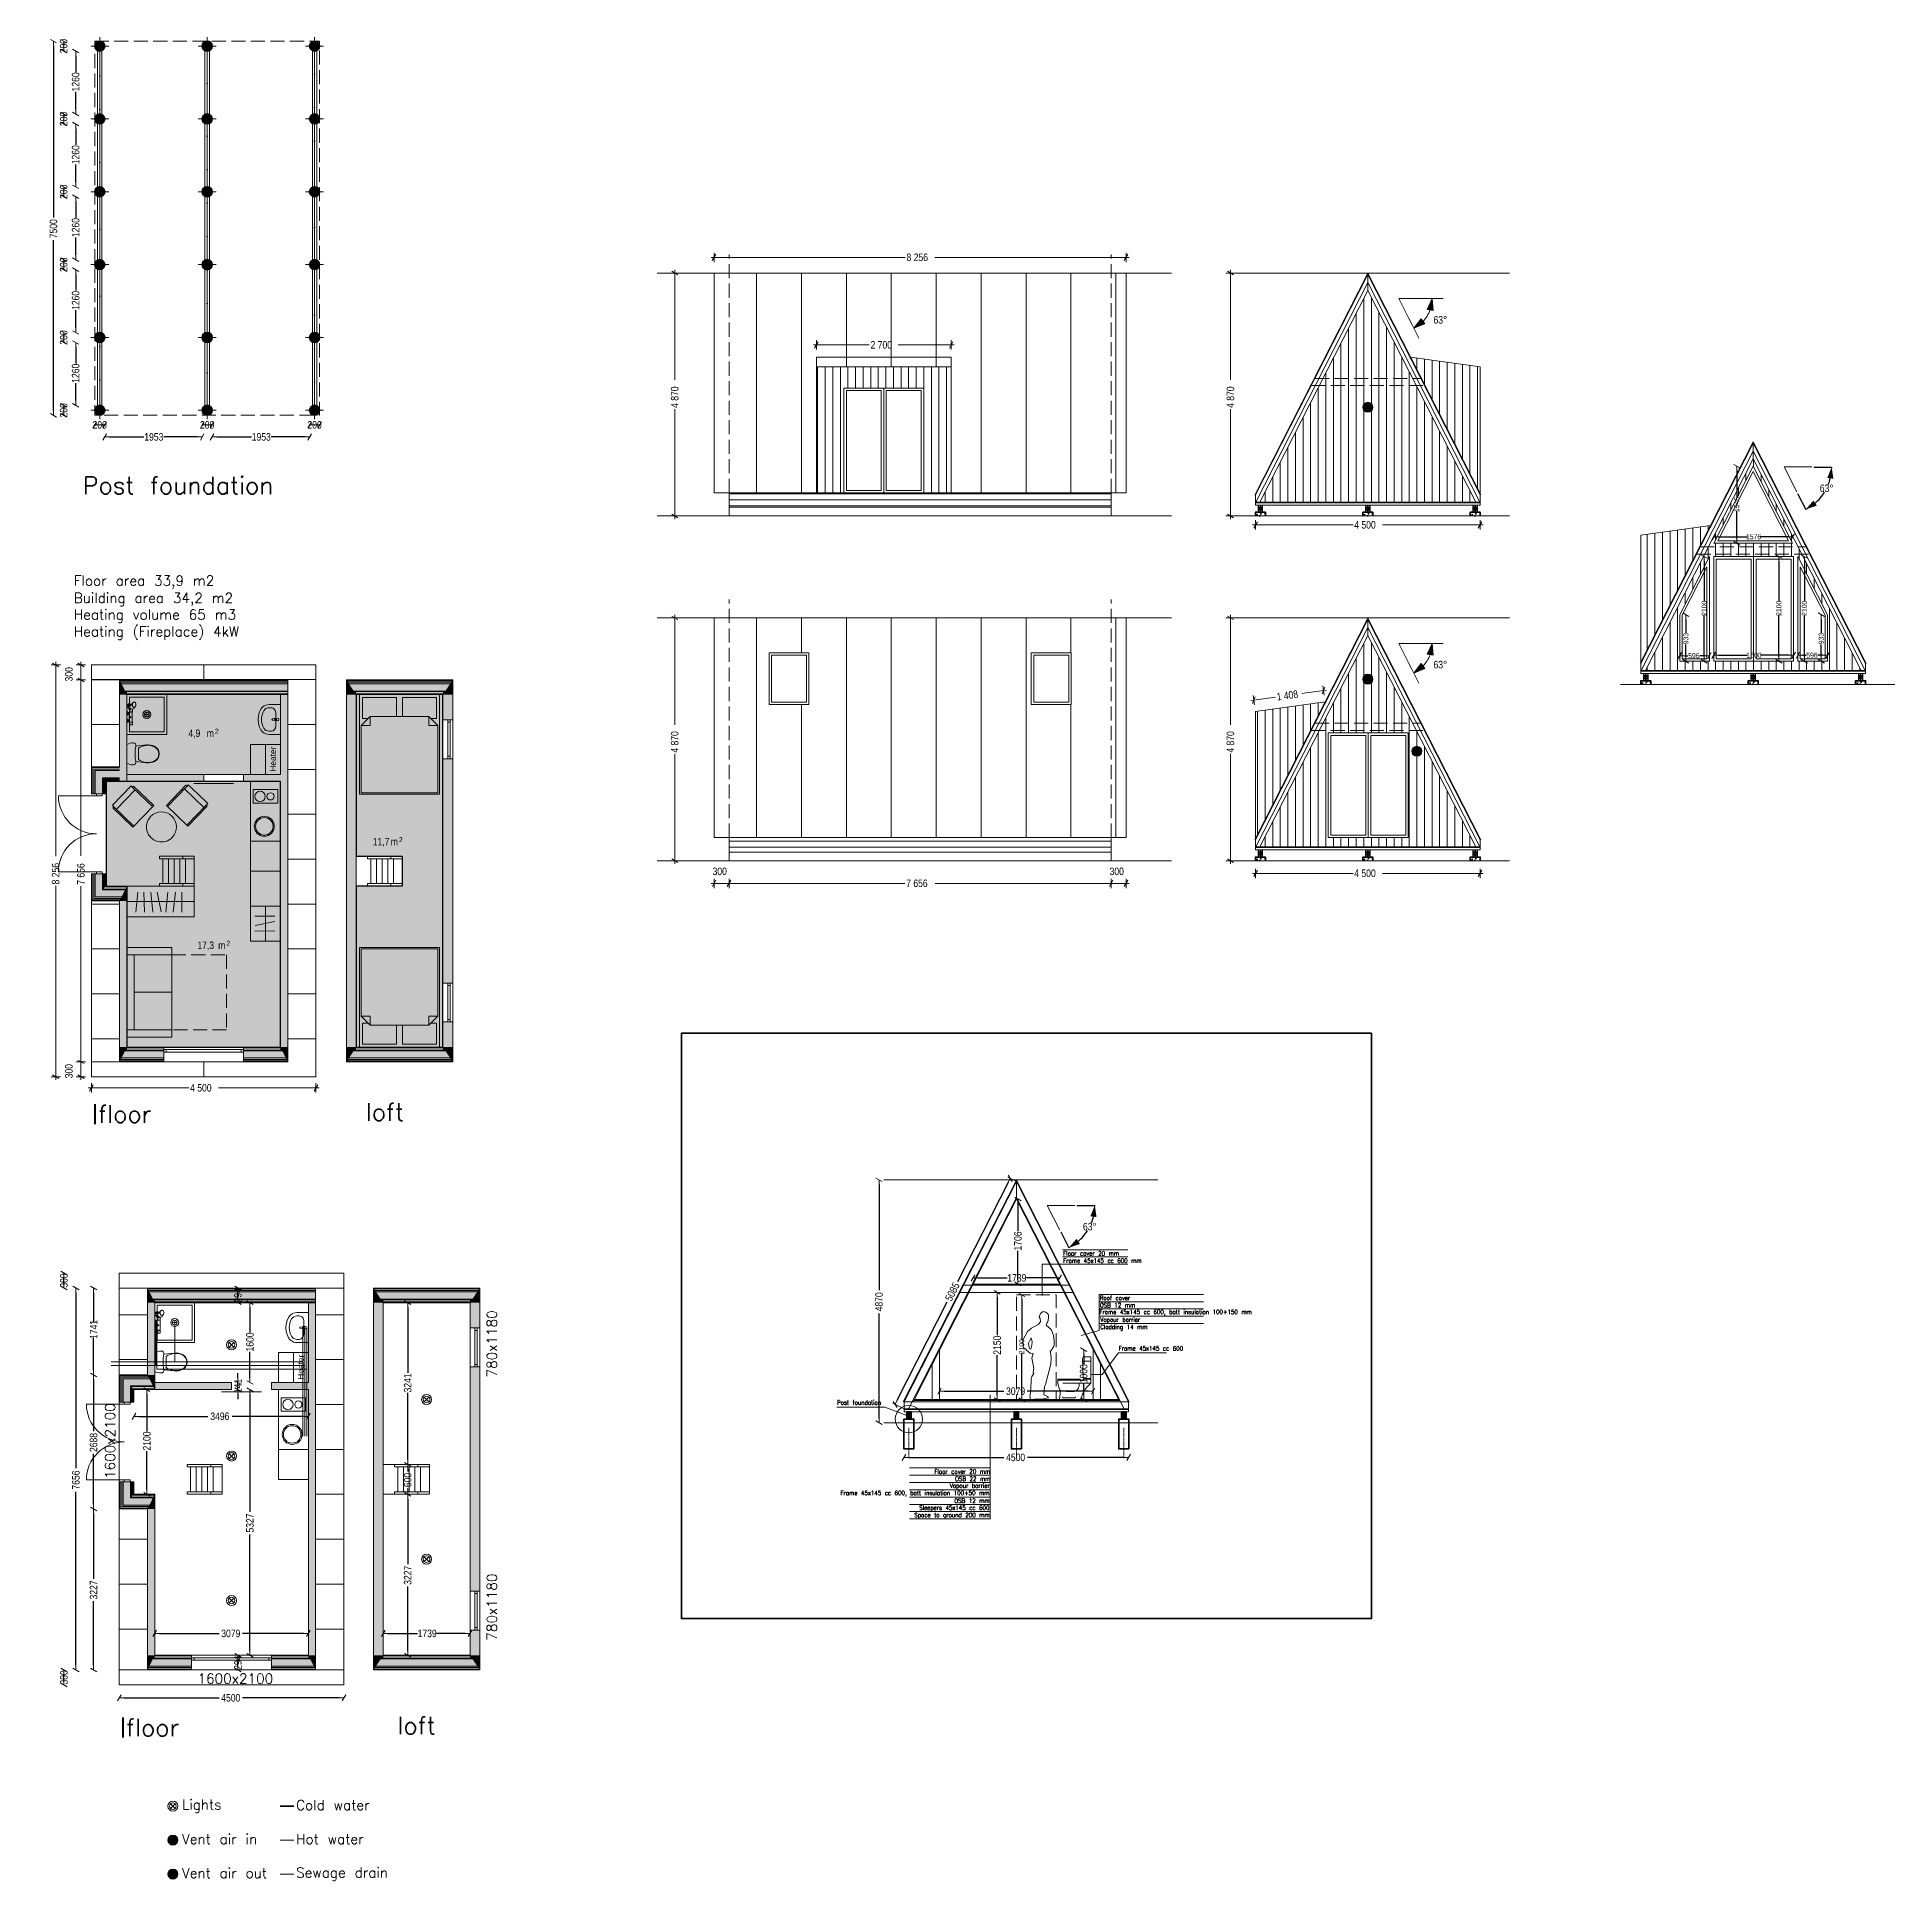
# Model space of a CAD drawing. Header units: millimetres. Extents: x -435615 to -398389, y 64121 to 101077.
import ezdxf
from ezdxf.enums import TextEntityAlignment as Align

# ---------------------------------------------------------------- set-up
doc = ezdxf.new("R2010")
doc.units = ezdxf.units.MM
doc.header["$MEASUREMENT"] = 0
for name, pattern in [('DASHDOT', [25.4, 12.7, -6.35, 0, -6.35]), ('Dot & Dashed', [670.277762, 352.777767, -176.388884, 0, -141.111112]), ('Hidden Line', [391.222223, 282.222223, -109])]:
    doc.linetypes.add(name, pattern=pattern)
for name, color, linetype, lineweight in [('0_Pen_No__1', 7, 'Continuous', 13), ('1.VÄLISSEINAD_Pen_No__1', 7, 'Continuous', 13), ('1.VÄLISSEINAD_Pen_No__19', 255, 'Continuous', 0), ('2.SISUSTUS_Pen_No__101', 252, 'Continuous', 13), ('2D Drafting - General_Pen_No__1', 7, 'Continuous', 13), ('2D Drafting - General_Pen_No__101', 252, 'Continuous', 13), ('2D Drafting - General_Pen_No__6', 5, 'Continuous', 35), ('A-raam_Pen_No__1', 7, 'Continuous', 13), ('ARCHICAD Doors_Pen_No__1', 7, 'Continuous', 13), ('ARCHICAD Doors_Pen_No__19', 255, 'Continuous', 0), ('ARCHICAD Windows_Pen_No__1', 7, 'Continuous', 13), ('ARCHICAD Windows_Pen_No__19', 255, 'Continuous', 0), ('ARCHICAD Zone Stamps_Pen_No__1', 7, 'Continuous', 13), ('dim_Pen_No__1', 7, 'Continuous', 13), ('Dimensioning - General_Pen_No__1', 7, 'Continuous', 13), ('Interior - Furniture _Pen_No__1', 7, 'Continuous', 13), ('Interior - Furniture _Pen_No__101', 252, 'Continuous', 13), ('Interior - Furniture _Pen_No__2', 8, 'Continuous', 15), ('Structural - Bearing_Pen_No__20', 1, 'Continuous', 0), ('Structural - Grid_Pen_No__101', 252, 'Continuous', 13), ('TEKST_Pen_No__1', 7, 'Continuous', 13), ('TEKST_Pen_No__7', 7, 'Continuous', 35), ('teljed_Pen_No__1', 7, 'Continuous', 13), ('vundament_Pen_No__1', 7, 'Continuous', 13), ('vundament_Pen_No__7', 7, 'Continuous', 35)]:
    doc.layers.add(name, color=color, linetype=linetype, lineweight=lineweight)
for name, color, linetype in [('1.VÄLISSEINAD', 7, 'Continuous'), ('2.SISUSTUS', 7, 'Continuous'), ('ARCHICAD Doors', 7, 'Continuous'), ('ARCHICAD Windows', 7, 'Continuous'), ('Dimensioning - General', 7, 'Continuous'), ('Interior - Furniture', 7, 'Continuous'), ('Model Unit - Zone', 7, 'Continuous'), ('Structural - Bearing', 7, 'Continuous'), ('Structural - Grid', 7, 'Continuous')]:
    doc.layers.add(name, color=color, linetype=linetype)
for name, color, linetype, lineweight, true_color in [('1.VÄLISSEINAD_Pen_No__107', 7, 'Continuous', 13, 0xaaaaaa), ('1.VÄLISSEINAD_Pen_No__61', 7, 'Continuous', 20, 0x6a6a6a), ('2.SISUSTUS_Pen_No__4', 7, 'Continuous', 20, 0x029e21), ('2D Drafting - General_Pen_No__102', 7, 'Continuous', 13, 0xcccccc), ('2D Drafting - General_Pen_No__4', 7, 'Continuous', 20, 0x029e21), ('2D Drafting - General_Pen_No__61', 7, 'Continuous', 20, 0x6a6a6a), ('2D Drafting - General_Pen_No__66', 7, 'Continuous', 20, 0x5555ff), ('2D Drafting - General_Pen_No__68', 7, 'Continuous', 20, 0xfd4435), ('ARCHICAD Doors_Pen_No__23', 7, 'Continuous', 20, 0xff6600), ('ARCHICAD Doors_Pen_No__3', 7, 'Continuous', 18, 0xff6600), ('ARCHICAD Windows_Pen_No__23', 7, 'Continuous', 20, 0xff6600), ('ARCHICAD Windows_Pen_No__3', 7, 'Continuous', 18, 0xff6600), ('Interior - Furniture _Pen_No__4', 7, 'Continuous', 20, 0x029e21), ('Interior - Furniture _Pen_No__66', 7, 'Continuous', 20, 0x5555ff), ('Interior - Furniture _Pen_No__81', 7, 'Continuous', 20, 0x6a6a6a), ('Interior - Furniture _Pen_No__86', 7, 'Continuous', 20, 0x5555ff), ('Model Unit - Zone_Pen_No__119', 7, 'Continuous', 13, 0xdecbcb), ('Model Unit - Zone_Pen_No__54', 7, 'Continuous', 25, 0xbd8b17), ('Structural - Bearing_Pen_No__28', 7, 'Continuous', 35, 0xa80f02), ('Structural - Bearing_Pen_No__48', 7, 'Continuous', 25, 0xa80f02)]:
    doc.layers.add(name, color=color, linetype=linetype, lineweight=lineweight, true_color=true_color)
doc.styles.add('GENERATED_STYLE_1', font='techl___.ttf')
doc.styles.add('GENERATED_STYLE_2', font='arial.ttf')
doc.dimstyles.new('GENERATED_STYLE__1', dxfattribs={"dimtxt": 150, "dimasz": 95, "dimexe": 0.18, "dimexo": 0.0625, "dimgap": 0.09, "dimtad": 0, "dimtih": 1, "dimtoh": 1, "dimdec": 0, "dimzin": 0, "dimdsep": 46, "dimtxsty": 'GENERATED_STYLE_1', "dimblk": 'ARROWHEAD_2', "dimblk1": 'ARROWHEAD_2', "dimblk2": 'ARROWHEAD_2', "dimcen": 0.09, "dimse1": 1, "dimse2": 1, "dimclrd": 7, "dimclre": 7, "dimclrt": 7, "dimadec": 0, "dimazin": 0, "dimtfac": 1, "dimtdec": 4, "dimtmove": 0, "dimatfit": 3, "dimfxl": 1, "dimtolj": 1, "dimtzin": 0, "dimarcsym": 0})
doc.dimstyles.new('GENERATED_STYLE__2', dxfattribs={"dimtxt": 150, "dimasz": 95, "dimexe": 0.18, "dimexo": 0.0625, "dimgap": 0.09, "dimtad": 0, "dimdec": 0, "dimzin": 0, "dimdsep": 46, "dimtxsty": 'GENERATED_STYLE_1', "dimblk": 'ARROWHEAD_2', "dimblk1": 'ARROWHEAD_2', "dimblk2": 'ARROWHEAD_2', "dimcen": 0.09, "dimse1": 1, "dimse2": 1, "dimclrd": 7, "dimclre": 7, "dimclrt": 7, "dimadec": 0, "dimazin": 0, "dimtfac": 1, "dimtdec": 4, "dimtmove": 0, "dimatfit": 3, "dimfxl": 1, "dimtolj": 1, "dimtzin": 0, "dimarcsym": 0})
doc.dimstyles.new('GENERATED_STYLE__3', dxfattribs={"dimtxt": 100, "dimasz": 95, "dimexe": 0.18, "dimexo": 0.0625, "dimgap": 0.09, "dimtad": 0, "dimdec": 0, "dimzin": 0, "dimdsep": 46, "dimtxsty": 'GENERATED_STYLE_1', "dimblk": 'ARROWHEAD_2', "dimblk1": 'ARROWHEAD_2', "dimblk2": 'ARROWHEAD_2', "dimcen": 0.09, "dimse1": 1, "dimse2": 1, "dimclrd": 7, "dimclre": 7, "dimclrt": 7, "dimadec": 0, "dimazin": 0, "dimtfac": 1, "dimtdec": 4, "dimtmove": 0, "dimatfit": 3, "dimfxl": 1, "dimtolj": 1, "dimtzin": 0, "dimarcsym": 0})
doc.dimstyles.new('GENERATED_STYLE__4', dxfattribs={"dimtxt": 100, "dimasz": 95, "dimexe": 0.18, "dimexo": 0.0625, "dimgap": 0.09, "dimtad": 0, "dimtih": 1, "dimtoh": 1, "dimdec": 0, "dimzin": 0, "dimdsep": 46, "dimtxsty": 'GENERATED_STYLE_1', "dimblk": 'ARROWHEAD_2', "dimblk1": 'ARROWHEAD_2', "dimblk2": 'ARROWHEAD_2', "dimcen": 0.09, "dimse1": 1, "dimse2": 1, "dimclrd": 7, "dimclre": 7, "dimclrt": 7, "dimadec": 0, "dimazin": 0, "dimtfac": 1, "dimtdec": 4, "dimtmove": 0, "dimatfit": 3, "dimfxl": 1, "dimtolj": 1, "dimtzin": 0, "dimarcsym": 0})
doc.dimstyles.new('GENERATED_STYLE__5', dxfattribs={"dimtxt": 150, "dimasz": 228, "dimexe": 0.18, "dimexo": 40, "dimgap": 0.09, "dimtad": 1, "dimtih": 1, "dimtoh": 1, "dimdec": 0, "dimzin": 0, "dimdsep": 46, "dimtxsty": 'GENERATED_STYLE_1', "dimblk": 'ARROWHEAD_5', "dimblk1": 'ARROWHEAD_5', "dimblk2": 'ARROWHEAD_5', "dimcen": 0.09, "dimclrd": 7, "dimclre": 7, "dimclrt": 7, "dimadec": 0, "dimazin": 0, "dimtfac": 1, "dimtdec": 4, "dimtmove": 0, "dimatfit": 3, "dimfxl": 1, "dimtolj": 1, "dimtzin": 0, "dimarcsym": 0})
pattern_1 = [(90, (0, 0), (-900, 0), [])]
pattern_2 = [(90, (0, 0), (-152, 0), [])]
pattern_3 = [(0, (0, 0), (0, 120), [])]
pattern_4 = [(0, (0, 0), (0, 900), [])]
pattern_5 = [(0, (-44697.8, -23531.7), (0, 900), [])]
pattern_6 = [(90, (-17573.54, 20649.62), (-152, 0), [])]

msp = doc.modelspace()

# ---------------------------------------------------------------- texts
at = {"layer": '0_Pen_No__1', "color": 7, "linetype": 'Continuous', "lineweight": 13, "attachment_point": 7}
for s, insert, char_height in [('\\A1;{\\pql;\\Ftxt.shx;Post foundation}', (-434701.5, 91917.2), 350), ('\\A1;{\\pql;\\Ftxt.shx;Floor area 33,9 m2}', (-434880.6, 90022.2), 200), ('\\A1;{\\pql;\\Ftxt.shx;Building area 34,2 m2}', (-434880.6, 89670.1), 200), ('\\A1;{\\pql;\\Ftxt.shx;Heating volume 65 m3}', (-434880.6, 89336.7), 200), ('\\A1;{\\pql;\\Ftxt.shx;Heating (Fireplace) 4kW}', (-434880.6, 88997.3), 200), ('\\A1;{\\pql;\\Ftxt.shx;I\\Ftxt.shx;\\H0.875000x;floor}', (-434528.4, 79291.7), 400), ('\\A1;{\\pql;\\Ftxt.shx;loft}', (-429028.5, 79357.4), 350), ('\\A1;{\\pql;\\Ftxt.shx;1600x2100}', (-432402.5, 68074.2), 200), ('\\A1;{\\pql;\\Ftxt.shx;I\\Ftxt.shx;\\H0.875000x;floor}', (-433969.5, 66994), 400), ('\\A1;{\\pql;\\Ftxt.shx;loft}', (-428395.4, 67059.7), 350), ('\\A1;{\\pql;\\Ftxt.shx;Lights}', (-432712, 65483.7), 200), ('\\A1;{\\pql;\\Ftxt.shx;Cold water}', (-430425.9, 65539.6), 200), ('\\A1;{\\pql;\\Ftxt.shx;Vent air in}', (-432712, 64858.3), 200), ('\\A1;{\\pql;\\Ftxt.shx;Hot water}', (-430425.9, 64858.3), 200), ('\\A1;{\\pql;\\Ftxt.shx;Vent air out}', (-432712, 64176.9), 200), ('\\A1;{\\pql;\\Ftxt.shx;Sewage drain}', (-430425.9, 64121), 200)]:
    msp.add_mtext(s, dxfattribs=dict(at, insert=insert, char_height=char_height))
at = {"layer": '0_Pen_No__1', "color": 7, "linetype": 'Continuous', "lineweight": 13, "char_height": 200, "attachment_point": 7, "rotation": 90}
for s, insert in [('\\A1;{\\pql;\\Ftxt.shx;780x1180}', (-426403.1, 74211.2)), ('\\A1;{\\pql;\\Ftxt.shx;1600x2100}', (-434053.7, 72177.1)), ('\\A1;{\\pql;\\Ftxt.shx;780x1180}', (-426403.1, 68935.2))]:
    msp.add_mtext(s, dxfattribs=dict(at, insert=insert))
at = {"layer": 'TEKST_Pen_No__7', "color": 7, "linetype": 'Continuous', "lineweight": 35, "char_height": 90}
for s, insert, attachment_point in [('\\A1;{\\W0.850000x;\\pql;\\Ftxt.shx;Floor cover 20 mm}', (-415054.9, 76653.1), 7), ('\\A1;{\\W0.850000x;\\pql;\\Ftxt.shx;Frame 45x145 cc 600 mm }', (-415054.9, 76507.3), 7), ('\\A1;{\\W0.850000x;\\pql;\\Ftxt.shx;Frame 45x145 cc 600, \\Ftxt.shx;batt insulation 100+150 mm}', (-414329.7, 75452.6), 7), ('\\A1;{\\W0.850000x;\\pql;\\Ftxt.shx;OSB 12 mm}', (-414319.3, 75615), 7), ('\\A1;{\\W0.850000x;\\pql;\\Ftxt.shx;Roof cover}', (-414321.6, 75760.7), 7), ('\\A1;{\\W0.850000x;\\pql;\\Ftxt.shx;Vapour barrier}', (-414310.8, 75295.5), 7), ('\\A1;{\\W0.850000x;\\pql;\\Ftxt.shx;Cladding 14 mm}', (-414310.8, 75149.2), 7), ('\\A1;{\\W0.850000x;\\pql;\\Ftxt.shx;Frame 45x145 cc 600}', (-413943.5, 74748.6), 7), ('\\A1;{\\W0.850000x;\\pql;\\Ftxt.shx;Post foundation}', (-419586, 73665.5), 7), ('\\A1;{\\W0.850000x;\\pqr;\\Ftxt.shx;Floor cover 20 mm}', (-416516.6, 72281.5), 9), ('\\A1;{\\W0.850000x;\\pqr;\\Ftxt.shx;OSB 22 mm}', (-416513, 72135.7), 9), ('\\A1;{\\W0.850000x;\\pqr;\\Ftxt.shx;Frame 45x145 cc 600, \\Ftxt.shx;batt insulation 100+50 mm\\Ftxt.shx; }', (-416531.9, 71824.1), 9), ('\\A1;{\\W0.850000x;\\pqr;\\Ftxt.shx;Vapour barrier}', (-416528.3, 71966.5), 9), ('\\A1;{\\W0.850000x;\\pqr;\\Ftxt.shx;Space to ground 200 mm}', (-416528.2, 71378.5), 9), ('\\A1;{\\W0.850000x;\\pqr;\\Ftxt.shx;Sleepers 45x145 cc 600 }', (-416531.9, 71524.9), 9), ('\\A1;{\\W0.850000x;\\pqr;\\Ftxt.shx;OSB 12 mm}', (-416528.2, 71695.1), 9)]:
    msp.add_mtext(s, dxfattribs=dict(at, insert=insert, attachment_point=attachment_point))

# ---------------------------------------------------------------- blocks, each defined once
blk = doc.blocks.new('_030_5', base_point=(-432278, 87278))
at = {"layer": 'Model Unit - Zone_Pen_No__119', "linetype": 'Continuous', "lineweight": 0, "true_color": 0xe6d7d7}
blk.add_hatch(color=254, dxfattribs=at).paths.add_polyline_path([(-433818, 87900), (-433818, 86300), (-430739, 86300), (-430739, 87900)])
at = {"layer": 'ARCHICAD Zone Stamps_Pen_No__1', "color": 7, "lineweight": 13, "style": 'GENERATED_STYLE_1'}
for tag, height, p in [('ROOM_AREA', 150, (-432584, 87199)), ('DUMMY_342', 150, (-432265, 87199)), ('DUMMY_343', 100, (-432053, 87214))]:
    blk.add_attdef(tag, text='', height=height, dxfattribs=at).set_placement(p, align=Align.TOP_LEFT)
blk = doc.blocks.new('_030_6', base_point=(-432074, 83028))
at = {"layer": 'Model Unit - Zone_Pen_No__54', "linetype": 'Continuous', "lineweight": 0, "true_color": 0xede1c4}
blk.add_hatch(color=254, dxfattribs=at).paths.add_polyline_path([(-434234, 84059), (-433818, 84059), (-433818, 80832), (-430739, 80832), (-430739, 86159), (-434234, 86159)])
at = {"layer": 'ARCHICAD Zone Stamps_Pen_No__1', "color": 7, "lineweight": 13, "style": 'GENERATED_STYLE_1'}
for tag, height, p in [('ROOM_AREA', 150, (-432405, 82949)), ('DUMMY_342', 150, (-432035, 82949)), ('DUMMY_343', 100, (-431823, 82964))]:
    blk.add_attdef(tag, text='', height=height, dxfattribs=at).set_placement(p, align=Align.TOP_LEFT)
blk = doc.blocks.new('Ship Ladder 21')
at = {"layer": 'Interior - Furniture _Pen_No__81', "color": 251, "linetype": 'Continuous', "lineweight": 20, "true_color": 0x6a6a6a}
for p, q in [((471, 300), (0, 300)), ((0, 300), (0, 249)), ((0, 249), (471, 249)), ((67, 249), (67, -249)), ((181, 249), (181, -249)), ((294, 249), (294, -249)), ((408, 249), (408, -249)), ((471, 249), (471, 300)), ((700, 300), (471, 300)), ((471, 249), (700, 249)), ((522, 249), (522, -249)), ((700, 249), (700, 300)), ((700, -249), (700, 249)), ((0, -249), (0, -300)), ((471, -249), (0, -249)), ((0, -300), (471, -300)), ((471, -300), (471, -249)), ((700, -249), (471, -249)), ((471, -300), (700, -300)), ((700, -300), (700, -249))]:
    blk.add_line(p, q, dxfattribs=at)
blk = doc.blocks.new('Sofa Bed 21')
at = {"layer": '2.SISUSTUS_Pen_No__4', "color": 104, "linetype": 'Continuous', "lineweight": 20, "true_color": 0x029e21}
for p, q in [((1800, 900), (0, 900)), ((0, 900), (0, 0)), ((150, 0), (150, 900)), ((150, 750), (1650, 750)), ((900, 0), (900, 750)), ((1650, 0), (1650, 900)), ((1800, 0), (1800, 900)), ((0, 0), (1800, 0)), ((1650, 0), (150, 0))]:
    blk.add_line(p, q, dxfattribs=at)
at = {"layer": '2.SISUSTUS_Pen_No__4', "color": 104, "linetype": 'Hidden Line', "lineweight": 20, "true_color": 0x029e21}
for p, q in [((150, -1100), (150, 0)), ((1650, 0), (1650, -1100)), ((1650, -1100), (150, -1100))]:
    blk.add_line(p, q, dxfattribs=at)
blk = doc.blocks.new('Shower Tray 21')
at = {"layer": 'Interior - Furniture _Pen_No__101', "color": 252, "linetype": 'Continuous', "lineweight": 13}
for p, q in [((800, 800), (0, 800)), ((0, 800), (0, 0)), ((750, 750), (50, 750)), ((50, 750), (50, 50)), ((750, 50), (750, 750)), ((800, 0), (800, 800)), ((450, 400), (350, 400)), ((400, 350), (400, 450)), ((0, 0), (800, 0)), ((50, 50), (750, 50))]:
    blk.add_line(p, q, dxfattribs=at)
for radius in [80, 50]:
    blk.add_circle((400, 400), radius, dxfattribs=at)
blk = doc.blocks.new('_030_17', base_point=(-428588, 85107))
at = {"layer": 'Model Unit - Zone_Pen_No__54', "linetype": 'Continuous', "lineweight": 0, "true_color": 0xede1c4}
blk.add_hatch(color=254, dxfattribs=at).paths.add_polyline_path([(-429223, 87900), (-429223, 84659), (-428298, 84659), (-428298, 84059), (-429223, 84059), (-429223, 80832), (-427484, 80832), (-427484, 87900)])
at = {"layer": 'ARCHICAD Zone Stamps_Pen_No__1', "color": 7, "lineweight": 13, "style": 'GENERATED_STYLE_1'}
for tag, height, p in [('ROOM_AREA', 150, (-428890, 85027)), ('DUMMY_342', 150, (-428577, 85027)), ('DUMMY_343', 100, (-428365, 85043))]:
    blk.add_attdef(tag, text='', height=height, dxfattribs=at).set_placement(p, align=Align.TOP_LEFT)
blk = doc.blocks.new('Wall_45', base_point=(-433963, 88194))
at = {"layer": '1.VÄLISSEINAD_Pen_No__107', "linetype": 'Continuous', "lineweight": 13, "true_color": 0xaaaaaa}
for points in [[(-433963, 88176), (-433954, 88176), (-433963, 88194)], [(-433939, 88146), (-433954, 88176), (-433963, 88176), (-433963, 88146)], [(-433924, 88116), (-433939, 88146), (-433963, 88146), (-433963, 88116)], [(-433853, 87971), (-433924, 88116), (-433963, 88116), (-433963, 87971)], [(-433847, 87959), (-433853, 87971), (-433963, 87971), (-433963, 87959)], [(-433825, 87914), (-433847, 87959), (-433963, 87959), (-433963, 87914)]]:
    blk.add_hatch(color=253, dxfattribs=at).paths.add_polyline_path(points)
at = {"layer": '1.VÄLISSEINAD_Pen_No__61', "linetype": 'Continuous', "lineweight": 20, "true_color": 0x6a6a6a}
for points in [[(-433963, 87914), (-433963, 87900), (-433818, 87900), (-433825, 87914)], [(-433963, 87900), (-433963, 86159), (-433818, 86159), (-433818, 87900)]]:
    blk.add_hatch(color=251, dxfattribs=at).paths.add_polyline_path(points)
at = {"layer": '1.VÄLISSEINAD_Pen_No__1', "color": 7, "linetype": 'Continuous', "lineweight": 13}
for p, q in [((-433954, 88176), (-433963, 88176)), ((-433939, 88146), (-433963, 88146)), ((-433924, 88116), (-433963, 88116)), ((-433853, 87971), (-433963, 87971)), ((-433847, 87959), (-433963, 87959)), ((-433825, 87914), (-433963, 87914))]:
    blk.add_line(p, q, dxfattribs=at)
at = {"layer": '1.VÄLISSEINAD_Pen_No__1', "color": 7, "linetype": 'Continuous', "lineweight": 13, "flags": 128}
for points in [[(-433963, 88194), (-433963, 88176)], [(-433963, 88176), (-433963, 88146)], [(-433963, 88146), (-433963, 88116)], [(-433963, 88116), (-433963, 87971)], [(-433963, 87971), (-433963, 87959)], [(-433963, 87959), (-433963, 87914)]]:
    blk.add_lwpolyline(points, dxfattribs=at)
at = {"layer": '1.VÄLISSEINAD_Pen_No__19', "color": 255, "linetype": 'Continuous', "lineweight": 0, "flags": 128}
for points in [[(-433963, 87914), (-433963, 86453)], [(-433818, 86159), (-433818, 87900)], [(-433963, 86159), (-433818, 86159)]]:
    blk.add_lwpolyline(points, dxfattribs=at)
blk = doc.blocks.new('Wall_46', base_point=(-430594, 80538))
at = {"layer": '1.VÄLISSEINAD_Pen_No__107', "linetype": 'Continuous', "lineweight": 13, "true_color": 0xaaaaaa}
for points in [[(-430732, 80818), (-430710, 80773), (-430594, 80773), (-430594, 80818)], [(-430710, 80773), (-430704, 80761), (-430594, 80761), (-430594, 80773)], [(-430704, 80761), (-430632, 80616), (-430594, 80616), (-430594, 80761)], [(-430632, 80616), (-430618, 80586), (-430594, 80586), (-430594, 80616)], [(-430618, 80586), (-430603, 80556), (-430594, 80556), (-430594, 80586)], [(-430594, 80556), (-430603, 80556), (-430594, 80538)]]:
    blk.add_hatch(color=253, dxfattribs=at).paths.add_polyline_path(points)
at = {"layer": '1.VÄLISSEINAD_Pen_No__61', "linetype": 'Continuous', "lineweight": 20, "true_color": 0x6a6a6a}
for points in [[(-430594, 80832), (-430594, 87900), (-430739, 87900), (-430739, 80832)], [(-430739, 80832), (-430732, 80818), (-430594, 80818), (-430594, 80832)]]:
    blk.add_hatch(color=251, dxfattribs=at).paths.add_polyline_path(points)
at = {"layer": '1.VÄLISSEINAD_Pen_No__1', "color": 7, "linetype": 'Continuous', "lineweight": 13}
for p, q in [((-430732, 80818), (-430594, 80818)), ((-430710, 80773), (-430594, 80773)), ((-430704, 80761), (-430594, 80761)), ((-430632, 80616), (-430594, 80616)), ((-430618, 80586), (-430594, 80586)), ((-430603, 80556), (-430594, 80556))]:
    blk.add_line(p, q, dxfattribs=at)
at = {"layer": '1.VÄLISSEINAD_Pen_No__1', "color": 7, "linetype": 'Continuous', "lineweight": 13, "flags": 128}
for points in [[(-430594, 80773), (-430594, 80818)], [(-430594, 80761), (-430594, 80773)], [(-430594, 80616), (-430594, 80761)], [(-430594, 80586), (-430594, 80616)], [(-430594, 80556), (-430594, 80586)], [(-430594, 80538), (-430594, 80556)]]:
    blk.add_lwpolyline(points, dxfattribs=at)
at = {"layer": '1.VÄLISSEINAD_Pen_No__19', "color": 255, "linetype": 'Continuous', "lineweight": 0, "flags": 128}
for points in [[(-430594, 87900), (-430739, 87900)], [(-430739, 87900), (-430739, 86300)], [(-430594, 80818), (-430594, 87900)], [(-430739, 86159), (-430739, 80832)]]:
    blk.add_lwpolyline(points, dxfattribs=at)
blk = doc.blocks.new('Wall_47', base_point=(-430594, 88194))
at = {"layer": '1.VÄLISSEINAD_Pen_No__107', "linetype": 'Continuous', "lineweight": 13, "true_color": 0xaaaaaa}
for points in [[(-430594, 88194), (-433963, 88194), (-433954, 88176), (-430594, 88176)], [(-430594, 88176), (-433954, 88176), (-433939, 88146), (-430594, 88146)], [(-430594, 88146), (-433939, 88146), (-433924, 88116), (-430594, 88116)], [(-430594, 88116), (-433924, 88116), (-433853, 87971), (-430594, 87971)], [(-430594, 87971), (-433853, 87971), (-433847, 87959), (-430594, 87959)], [(-433818, 87914), (-430594, 87914), (-430594, 87959), (-433818, 87959)], [(-433818, 87900), (-430594, 87900), (-430594, 87914), (-433818, 87914)]]:
    blk.add_hatch(color=253, dxfattribs=at).paths.add_polyline_path(points)
at = {"layer": '1.VÄLISSEINAD_Pen_No__61', "linetype": 'Continuous', "lineweight": 20, "true_color": 0x6a6a6a}
for points in [[(-433818, 87959), (-433847, 87959), (-433825, 87914), (-433818, 87914)], [(-433825, 87914), (-433818, 87900), (-433818, 87914)]]:
    blk.add_hatch(color=251, dxfattribs=at).paths.add_polyline_path(points)
at = {"layer": '1.VÄLISSEINAD_Pen_No__1', "color": 7, "linetype": 'Continuous', "lineweight": 13}
for p, q in [((-430594, 88176), (-433954, 88176)), ((-430594, 88146), (-433939, 88146)), ((-430594, 88116), (-433924, 88116)), ((-430594, 87971), (-433853, 87971)), ((-433818, 87959), (-433847, 87959)), ((-433818, 87914), (-433825, 87914)), ((-430594, 87959), (-433818, 87959)), ((-430594, 87914), (-433818, 87914))]:
    blk.add_line(p, q, dxfattribs=at)
at = {"layer": '1.VÄLISSEINAD_Pen_No__1', "color": 7, "linetype": 'Continuous', "lineweight": 13, "flags": 128}
for points in [[(-430594, 88194), (-433963, 88194)], [(-433818, 87900), (-430594, 87900)], [(-430594, 88194), (-430594, 88176)], [(-430594, 88176), (-430594, 88146)], [(-430594, 88146), (-430594, 88116)], [(-430594, 88116), (-430594, 87971)], [(-430594, 87971), (-430594, 87959)], [(-430594, 87959), (-430594, 87914)], [(-430594, 87914), (-430594, 87900)]]:
    blk.add_lwpolyline(points, dxfattribs=at)
blk = doc.blocks.new('Window 21_5')
at = {"layer": 'ARCHICAD Windows_Pen_No__1', "color": 7, "linetype": 'Continuous', "lineweight": 13}
for p, q in [((-800, 50), (-800, 36)), ((-800, 36), (-800, 0)), ((-800, 0), (-800, -9)), ((-800, 0), (-800, -9)), ((800, 50), (800, 36)), ((800, 36), (800, 0)), ((800, 0), (800, -9)), ((800, 0), (800, -9)), ((-800, -9), (-800, -21)), ((-800, -9), (-800, -21)), ((-800, -21), (-800, -50)), ((-800, -21), (-800, -50)), ((-800, -50), (-800, -166)), ((-800, -166), (-800, -196)), ((-800, -196), (-800, -226)), ((-800, -226), (-800, -244)), ((800, -9), (800, -21)), ((800, -9), (800, -21)), ((800, -21), (800, -50)), ((800, -21), (800, -50)), ((800, -50), (800, -166)), ((800, -166), (800, -196)), ((800, -196), (800, -226)), ((800, -226), (800, -244))]:
    blk.add_line(p, q, dxfattribs=at)
at = {"layer": 'ARCHICAD Windows_Pen_No__23', "color": 30, "linetype": 'Continuous', "lineweight": 20, "true_color": 0xff6600}
for p, q in [((-800, 0), (-750, 0)), ((-750, 0), (-750, -50)), ((750, -50), (750, 0)), ((750, 0), (800, 0)), ((-750, -50), (-800, -50)), ((800, -50), (750, -50))]:
    blk.add_line(p, q, dxfattribs=at)
at = {"layer": 'ARCHICAD Windows_Pen_No__3', "color": 30, "linetype": 'Continuous', "lineweight": 18, "true_color": 0xff6600}
for p, q in [((-800, 50), (800, 50)), ((-750, 0), (750, 0)), ((-800, -244), (800, -244)), ((750, -50), (-750, -50))]:
    blk.add_line(p, q, dxfattribs=at)
blk = doc.blocks.new('Wall_48', base_point=(-430594, 80538))
at = {"layer": '1.VÄLISSEINAD_Pen_No__107', "linetype": 'Continuous', "lineweight": 13, "true_color": 0xaaaaaa}
for points in [[(-433818, 80832), (-433818, 80818), (-433078, 80818), (-433078, 80832)], [(-433818, 80818), (-433818, 80773), (-433078, 80773), (-433078, 80818)], [(-431478, 80818), (-430739, 80818), (-430739, 80832), (-431478, 80832)], [(-430739, 80818), (-431478, 80818), (-431478, 80773), (-430739, 80773)], [(-433954, 80556), (-433963, 80538), (-433078, 80538), (-433078, 80556)], [(-433939, 80586), (-433954, 80556), (-433078, 80556), (-433078, 80586)], [(-433924, 80616), (-433939, 80586), (-433078, 80586), (-433078, 80616)], [(-433853, 80761), (-433924, 80616), (-433078, 80616), (-433078, 80761)], [(-433847, 80773), (-433853, 80761), (-433078, 80761), (-433078, 80773)], [(-431478, 80761), (-430704, 80761), (-430710, 80773), (-431478, 80773)], [(-431478, 80616), (-430632, 80616), (-430704, 80761), (-431478, 80761)], [(-431478, 80586), (-430618, 80586), (-430632, 80616), (-431478, 80616)], [(-431478, 80556), (-430603, 80556), (-430618, 80586), (-431478, 80586)], [(-430603, 80556), (-431478, 80556), (-431478, 80538), (-430594, 80538)]]:
    blk.add_hatch(color=253, dxfattribs=at).paths.add_polyline_path(points)
at = {"layer": '1.VÄLISSEINAD_Pen_No__61', "linetype": 'Continuous', "lineweight": 20, "true_color": 0x6a6a6a}
for points in [[(-433818, 80818), (-433825, 80818), (-433847, 80773), (-433818, 80773)], [(-433818, 80832), (-433825, 80818), (-433818, 80818)], [(-430732, 80818), (-430739, 80832), (-430739, 80818)], [(-430739, 80773), (-430710, 80773), (-430732, 80818), (-430739, 80818)]]:
    blk.add_hatch(color=251, dxfattribs=at).paths.add_polyline_path(points)
at = {"layer": '1.VÄLISSEINAD_Pen_No__1', "color": 7, "linetype": 'Continuous', "lineweight": 13}
for p, q in [((-433825, 80818), (-433818, 80818)), ((-433818, 80818), (-433078, 80818)), ((-433078, 80832), (-433078, 80818)), ((-433078, 80818), (-433078, 80782)), ((-433078, 80782), (-433078, 80773)), ((-431478, 80832), (-431478, 80818)), ((-431478, 80818), (-430739, 80818)), ((-431478, 80818), (-431478, 80782)), ((-431478, 80782), (-431478, 80773)), ((-430739, 80818), (-430732, 80818)), ((-433954, 80556), (-433078, 80556)), ((-433939, 80586), (-433078, 80586)), ((-433924, 80616), (-433078, 80616)), ((-433853, 80761), (-433078, 80761)), ((-433847, 80773), (-433818, 80773)), ((-433818, 80773), (-433078, 80773)), ((-433078, 80773), (-433078, 80761)), ((-433078, 80761), (-433078, 80732)), ((-433078, 80732), (-433078, 80616)), ((-433078, 80616), (-433078, 80586)), ((-433078, 80586), (-433078, 80556)), ((-433078, 80556), (-433078, 80538)), ((-431478, 80773), (-430739, 80773)), ((-431478, 80773), (-431478, 80761)), ((-431478, 80761), (-430704, 80761)), ((-431478, 80761), (-431478, 80732)), ((-431478, 80732), (-431478, 80616)), ((-431478, 80616), (-430632, 80616)), ((-431478, 80616), (-431478, 80586)), ((-431478, 80586), (-430618, 80586)), ((-431478, 80586), (-431478, 80556)), ((-431478, 80556), (-430603, 80556)), ((-431478, 80556), (-431478, 80538)), ((-430739, 80773), (-430710, 80773))]:
    blk.add_line(p, q, dxfattribs=at)
at = {"layer": '1.VÄLISSEINAD_Pen_No__1', "color": 7, "linetype": 'Continuous', "lineweight": 13, "flags": 128}
for points in [[(-433078, 80832), (-433818, 80832)], [(-430739, 80832), (-431478, 80832)], [(-433963, 80538), (-433078, 80538)], [(-431478, 80538), (-430594, 80538)]]:
    blk.add_lwpolyline(points, dxfattribs=at)
at = {"layer": 'ARCHICAD Windows', "color": 21, "linetype": 'Continuous', "lineweight": 18, "true_color": 0xff9955, "zscale": 1000}
blk.add_blockref('Window 21_5', (-432278, 80782), dxfattribs=at)
blk = doc.blocks.new('Wall_49', base_point=(-434528, 83765))
at = {"layer": '1.VÄLISSEINAD_Pen_No__107', "linetype": 'Continuous', "lineweight": 13, "true_color": 0xaaaaaa}
for points in [[(-433963, 83783), (-434510, 83783), (-434528, 83765), (-433963, 83765)], [(-433963, 83813), (-434480, 83813), (-434510, 83783), (-433963, 83783)], [(-434480, 83813), (-433939, 83813), (-433924, 83843), (-434450, 83843)], [(-434450, 83843), (-433924, 83843), (-433853, 83988), (-434305, 83988)], [(-434305, 83988), (-433853, 83988), (-433847, 84000), (-434293, 84000)], [(-434293, 84000), (-433847, 84000), (-433825, 84045), (-434248, 84045)], [(-434248, 84045), (-433825, 84045), (-433818, 84059), (-434234, 84059)]]:
    blk.add_hatch(color=253, dxfattribs=at).paths.add_polyline_path(points)
at = {"layer": '1.VÄLISSEINAD_Pen_No__61', "linetype": 'Continuous', "lineweight": 20, "true_color": 0x6a6a6a}
for points in [[(-433963, 83783), (-433954, 83783), (-433939, 83813), (-433963, 83813)], [(-433963, 83765), (-433954, 83783), (-433963, 83783)]]:
    blk.add_hatch(color=251, dxfattribs=at).paths.add_polyline_path(points)
at = {"layer": '1.VÄLISSEINAD_Pen_No__1', "color": 7, "linetype": 'Continuous', "lineweight": 13}
for p, q in [((-434510, 83783), (-433963, 83783)), ((-434480, 83813), (-433939, 83813)), ((-434450, 83843), (-433924, 83843)), ((-434305, 83988), (-433853, 83988)), ((-434293, 84000), (-433847, 84000)), ((-434248, 84045), (-433825, 84045))]:
    blk.add_line(p, q, dxfattribs=at)
at = {"layer": '1.VÄLISSEINAD_Pen_No__1', "color": 7, "linetype": 'Continuous', "lineweight": 13, "flags": 128}
for points in [[(-434528, 83765), (-433963, 83765)], [(-433818, 84059), (-434234, 84059)]]:
    blk.add_lwpolyline(points, dxfattribs=at)
blk = doc.blocks.new('Wall_50', base_point=(-434528, 86453))
at = {"layer": '1.VÄLISSEINAD_Pen_No__107', "linetype": 'Continuous', "lineweight": 13, "true_color": 0xaaaaaa}
for points in [[(-433963, 86453), (-434528, 86453), (-434510, 86435), (-433963, 86435)], [(-433963, 86435), (-434510, 86435), (-434480, 86405), (-433963, 86405)], [(-433963, 86405), (-434480, 86405), (-434450, 86375), (-433963, 86375)], [(-433963, 86375), (-434450, 86375), (-434305, 86230), (-433963, 86230)], [(-433963, 86230), (-434305, 86230), (-434293, 86218), (-433963, 86218)], [(-433963, 86218), (-434293, 86218), (-434248, 86173), (-433963, 86173)], [(-433963, 86173), (-434248, 86173), (-434234, 86159), (-433963, 86159)]]:
    blk.add_hatch(color=253, dxfattribs=at).paths.add_polyline_path(points)
at = {"layer": '1.VÄLISSEINAD_Pen_No__1', "color": 7, "linetype": 'Continuous', "lineweight": 13}
for p, q in [((-433963, 86435), (-434510, 86435)), ((-433963, 86405), (-434480, 86405)), ((-433963, 86375), (-434450, 86375)), ((-433963, 86230), (-434305, 86230)), ((-433963, 86218), (-434293, 86218)), ((-433963, 86173), (-434248, 86173))]:
    blk.add_line(p, q, dxfattribs=at)
at = {"layer": '1.VÄLISSEINAD_Pen_No__1', "color": 7, "linetype": 'Continuous', "lineweight": 13, "flags": 128}
for points in [[(-433963, 86453), (-434528, 86453)], [(-434234, 86159), (-433963, 86159)]]:
    blk.add_lwpolyline(points, dxfattribs=at)
blk = doc.blocks.new('Double Door 21_2')
at = {"layer": 'ARCHICAD Doors_Pen_No__1', "color": 7, "linetype": 'Continuous', "lineweight": 13}
for p, q in [((-800, 100), (-837, 100)), ((-800, 100), (-837, 100)), ((-800, 100), (-800, 82)), ((-800, 100), (-800, 82)), ((-800, 100), (-800, 82)), ((-800, 82), (-800, 52)), ((-800, 82), (-800, 52)), ((-800, 82), (-800, 52)), ((-800, 52), (-800, 22)), ((-800, 52), (-800, 22)), ((-800, 52), (-800, 22)), ((-800, 22), (-800, 0)), ((-800, 22), (-800, 0)), ((-800, 22), (-800, 0)), ((-800, 0), (-800, -115)), ((-800, 0), (-800, -115)), ((800, 100), (800, 82)), ((800, 100), (800, 82)), ((800, 100), (800, 82)), ((800, 100), (837, 100)), ((800, 100), (837, 100)), ((800, 82), (800, 52)), ((800, 82), (800, 52)), ((800, 82), (800, 52)), ((800, 52), (800, 22)), ((800, 52), (800, 22)), ((800, 52), (800, 22)), ((800, 22), (800, 0)), ((800, 22), (800, 0)), ((800, 22), (800, 0)), ((800, 0), (800, -115)), ((800, 0), (800, -115)), ((-800, -194), (-837, -194)), ((-800, -194), (-837, -194)), ((-800, -115), (-800, -123)), ((-800, -115), (-800, -123)), ((-800, -123), (-800, -135)), ((-800, -123), (-800, -135)), ((-800, -135), (-800, -180)), ((-800, -135), (-800, -180)), ((-800, -180), (-800, -194)), ((-800, -180), (-800, -194)), ((800, -115), (800, -123)), ((800, -115), (800, -123)), ((800, -123), (800, -135)), ((800, -123), (800, -135)), ((800, -135), (800, -180)), ((800, -135), (800, -180)), ((800, -180), (800, -194)), ((800, -180), (800, -194)), ((800, -194), (837, -194)), ((800, -194), (837, -194))]:
    blk.add_line(p, q, dxfattribs=at)
at = {"layer": 'ARCHICAD Doors_Pen_No__23', "color": 30, "linetype": 'Continuous', "lineweight": 20, "true_color": 0xff6600}
for p, q in [((-760, 0), (-800, 0)), ((-800, 0), (-800, -115)), ((-760, -115), (-760, 0)), ((800, 0), (760, 0)), ((760, 0), (760, -115)), ((800, -115), (800, 0)), ((-800, -115), (-760, -115)), ((760, -115), (800, -115))]:
    blk.add_line(p, q, dxfattribs=at)
at = {"layer": 'ARCHICAD Doors_Pen_No__3', "color": 30, "linetype": 'Continuous', "lineweight": 18, "true_color": 0xff6600}
for p, q in [((-760, 0), (-760, 760)), ((760, 0), (760, 760))]:
    blk.add_line(p, q, dxfattribs=at)
for centre, start, end in [((-760, 0), 0, 90), ((760, 0), 90, 180)]:
    blk.add_arc(centre, 760, start, end, dxfattribs=at)
blk = doc.blocks.new('Wall_51', base_point=(-434528, 83765))
at = {"layer": '1.VÄLISSEINAD_Pen_No__107', "linetype": 'Continuous', "lineweight": 13, "true_color": 0xaaaaaa}
for points in [[(-434528, 86453), (-434528, 85909), (-434510, 85909), (-434510, 86435)], [(-434480, 86405), (-434510, 86435), (-434510, 85909), (-434480, 85909)], [(-434450, 86375), (-434480, 86405), (-434480, 85909), (-434450, 85909)], [(-434305, 86230), (-434450, 86375), (-434450, 85909), (-434305, 85909)], [(-434293, 86218), (-434305, 86230), (-434305, 85909), (-434293, 85909)], [(-434248, 86173), (-434293, 86218), (-434293, 85909), (-434248, 85909)], [(-434234, 86159), (-434248, 86173), (-434248, 85909), (-434234, 85909)], [(-434528, 83765), (-434510, 83783), (-434510, 84309), (-434528, 84309)], [(-434510, 83783), (-434480, 83813), (-434480, 84309), (-434510, 84309)], [(-434480, 83813), (-434450, 83843), (-434450, 84309), (-434480, 84309)], [(-434450, 83843), (-434305, 83988), (-434305, 84309), (-434450, 84309)], [(-434305, 83988), (-434293, 84000), (-434293, 84309), (-434305, 84309)], [(-434293, 84000), (-434248, 84045), (-434248, 84309), (-434293, 84309)], [(-434248, 84309), (-434248, 84045), (-434234, 84059), (-434234, 84309)]]:
    blk.add_hatch(color=253, dxfattribs=at).paths.add_polyline_path(points)
at = {"layer": '1.VÄLISSEINAD_Pen_No__1', "color": 7, "linetype": 'Continuous', "lineweight": 13}
for p, q in [((-434510, 86435), (-434510, 85909)), ((-434480, 86405), (-434480, 85909)), ((-434450, 86375), (-434450, 85909)), ((-434305, 86230), (-434305, 85909)), ((-434293, 86218), (-434293, 85909)), ((-434248, 86173), (-434248, 85909)), ((-434528, 85909), (-434528, 85946)), ((-434528, 85909), (-434510, 85909)), ((-434528, 85909), (-434510, 85909)), ((-434510, 85909), (-434480, 85909)), ((-434510, 85909), (-434480, 85909)), ((-434480, 85909), (-434450, 85909)), ((-434480, 85909), (-434450, 85909)), ((-434450, 85909), (-434428, 85909)), ((-434450, 85909), (-434428, 85909)), ((-434428, 85909), (-434313, 85909)), ((-434313, 85909), (-434305, 85909)), ((-434305, 85909), (-434293, 85909)), ((-434293, 85909), (-434248, 85909)), ((-434248, 85909), (-434234, 85909)), ((-434234, 85909), (-434234, 85946)), ((-434528, 84309), (-434528, 84272)), ((-434528, 84309), (-434510, 84309)), ((-434528, 84309), (-434510, 84309)), ((-434510, 84309), (-434510, 83783)), ((-434510, 84309), (-434480, 84309)), ((-434510, 84309), (-434480, 84309)), ((-434480, 84309), (-434480, 83813)), ((-434480, 84309), (-434450, 84309)), ((-434480, 84309), (-434450, 84309)), ((-434450, 84309), (-434450, 83843)), ((-434450, 84309), (-434428, 84309)), ((-434450, 84309), (-434428, 84309)), ((-434428, 84309), (-434313, 84309)), ((-434313, 84309), (-434305, 84309)), ((-434305, 84309), (-434305, 83988)), ((-434305, 84309), (-434293, 84309)), ((-434293, 84309), (-434293, 84000)), ((-434293, 84309), (-434248, 84309)), ((-434248, 84309), (-434248, 84045)), ((-434248, 84309), (-434234, 84309)), ((-434234, 84309), (-434234, 84272))]:
    blk.add_line(p, q, dxfattribs=at)
at = {"layer": '1.VÄLISSEINAD_Pen_No__1', "color": 7, "linetype": 'Continuous', "lineweight": 13, "flags": 128}
for points in [[(-434528, 86453), (-434528, 85909)], [(-434234, 85909), (-434234, 86159)], [(-434528, 84309), (-434528, 83765)], [(-434234, 84059), (-434234, 84309)]]:
    blk.add_lwpolyline(points, dxfattribs=at)
at = {"layer": 'ARCHICAD Doors', "color": 21, "linetype": 'Continuous', "lineweight": 18, "true_color": 0xff9955, "zscale": 1000, "rotation": 90}
blk.add_blockref('Double Door 21_2', (-434428, 85109), dxfattribs=at)
blk = doc.blocks.new('Wall_52', base_point=(-433963, 83765))
at = {"layer": '1.VÄLISSEINAD_Pen_No__107', "linetype": 'Continuous', "lineweight": 13, "true_color": 0xaaaaaa}
for points in [[(-433818, 83783), (-433818, 83813), (-433939, 83813), (-433954, 83783)], [(-433818, 83813), (-433818, 83843), (-433924, 83843), (-433939, 83813)], [(-433818, 83843), (-433818, 83988), (-433853, 83988), (-433924, 83843)], [(-433818, 83988), (-433818, 84000), (-433847, 84000), (-433853, 83988)], [(-433818, 84000), (-433818, 84045), (-433825, 84045), (-433847, 84000)], [(-433825, 84045), (-433818, 84045), (-433818, 84059)], [(-433847, 80773), (-433825, 80818), (-433963, 80818), (-433963, 80773)], [(-433853, 80761), (-433847, 80773), (-433963, 80773), (-433963, 80761)], [(-433924, 80616), (-433853, 80761), (-433963, 80761), (-433963, 80616)], [(-433939, 80586), (-433924, 80616), (-433963, 80616), (-433963, 80586)], [(-433954, 80556), (-433939, 80586), (-433963, 80586), (-433963, 80556)], [(-433954, 80556), (-433963, 80556), (-433963, 80538)]]:
    blk.add_hatch(color=253, dxfattribs=at).paths.add_polyline_path(points)
at = {"layer": '1.VÄLISSEINAD_Pen_No__61', "linetype": 'Continuous', "lineweight": 20, "true_color": 0x6a6a6a}
for points in [[(-433954, 83783), (-433963, 83765), (-433818, 83765), (-433818, 83783)], [(-433818, 80832), (-433818, 83765), (-433963, 83765), (-433963, 80832)], [(-433963, 80818), (-433825, 80818), (-433818, 80832), (-433963, 80832)]]:
    blk.add_hatch(color=251, dxfattribs=at).paths.add_polyline_path(points)
at = {"layer": '1.VÄLISSEINAD_Pen_No__1', "color": 7, "linetype": 'Continuous', "lineweight": 13}
for p, q in [((-433818, 83783), (-433954, 83783)), ((-433818, 83813), (-433939, 83813)), ((-433818, 83843), (-433924, 83843)), ((-433818, 83988), (-433853, 83988)), ((-433818, 84000), (-433847, 84000)), ((-433818, 84045), (-433825, 84045)), ((-433825, 80818), (-433963, 80818)), ((-433847, 80773), (-433963, 80773)), ((-433853, 80761), (-433963, 80761)), ((-433924, 80616), (-433963, 80616)), ((-433939, 80586), (-433963, 80586)), ((-433954, 80556), (-433963, 80556))]:
    blk.add_line(p, q, dxfattribs=at)
at = {"layer": '1.VÄLISSEINAD_Pen_No__1', "color": 7, "linetype": 'Continuous', "lineweight": 13, "flags": 128}
for points in [[(-433818, 84059), (-433818, 84045)], [(-433818, 84045), (-433818, 84000)], [(-433818, 84000), (-433818, 83988)], [(-433818, 83988), (-433818, 83843)], [(-433818, 83843), (-433818, 83813)], [(-433818, 83813), (-433818, 83783)], [(-433963, 80773), (-433963, 80818)], [(-433963, 80761), (-433963, 80773)], [(-433963, 80616), (-433963, 80761)], [(-433963, 80586), (-433963, 80616)], [(-433963, 80556), (-433963, 80586)], [(-433963, 80538), (-433963, 80556)]]:
    blk.add_lwpolyline(points, dxfattribs=at)
at = {"layer": '1.VÄLISSEINAD_Pen_No__19', "color": 255, "linetype": 'Continuous', "lineweight": 0, "flags": 128}
for points in [[(-433963, 83765), (-433963, 80818)], [(-433818, 80832), (-433818, 83783)]]:
    blk.add_lwpolyline(points, dxfattribs=at)
blk = doc.blocks.new('Wall_53', base_point=(-429418, 88194))
at = {"layer": '1.VÄLISSEINAD_Pen_No__107', "linetype": 'Continuous', "lineweight": 13, "true_color": 0xaaaaaa}
for points in [[(-429418, 88176), (-429406, 88176), (-429418, 88194)], [(-429386, 88146), (-429406, 88176), (-429418, 88176), (-429418, 88146)], [(-429366, 88116), (-429386, 88146), (-429418, 88146), (-429418, 88116)], [(-429270, 87971), (-429366, 88116), (-429418, 88116), (-429418, 87971)], [(-429262, 87959), (-429270, 87971), (-429418, 87971), (-429418, 87959)], [(-429232, 87914), (-429262, 87959), (-429418, 87959), (-429418, 87914)], [(-429262, 80773), (-429232, 80818), (-429418, 80818), (-429418, 80773)], [(-429270, 80761), (-429262, 80773), (-429418, 80773), (-429418, 80761)], [(-429366, 80616), (-429270, 80761), (-429418, 80761), (-429418, 80616)], [(-429386, 80586), (-429366, 80616), (-429418, 80616), (-429418, 80586)], [(-429406, 80556), (-429386, 80586), (-429418, 80586), (-429418, 80556)], [(-429406, 80556), (-429418, 80556), (-429418, 80538)]]:
    blk.add_hatch(color=253, dxfattribs=at).paths.add_polyline_path(points)
at = {"layer": '1.VÄLISSEINAD_Pen_No__61', "linetype": 'Continuous', "lineweight": 20, "true_color": 0x6a6a6a}
for points in [[(-429418, 87914), (-429418, 87900), (-429223, 87900), (-429232, 87914)], [(-429223, 80832), (-429223, 87900), (-429418, 87900), (-429418, 80832)], [(-429418, 80818), (-429232, 80818), (-429223, 80832), (-429418, 80832)]]:
    blk.add_hatch(color=251, dxfattribs=at).paths.add_polyline_path(points)
at = {"layer": '1.VÄLISSEINAD_Pen_No__1', "color": 7, "linetype": 'Continuous', "lineweight": 13}
for p, q in [((-429406, 88176), (-429418, 88176)), ((-429386, 88146), (-429418, 88146)), ((-429366, 88116), (-429418, 88116)), ((-429270, 87971), (-429418, 87971)), ((-429262, 87959), (-429418, 87959)), ((-429232, 87914), (-429418, 87914)), ((-429232, 80818), (-429418, 80818)), ((-429262, 80773), (-429418, 80773)), ((-429270, 80761), (-429418, 80761)), ((-429366, 80616), (-429418, 80616)), ((-429386, 80586), (-429418, 80586)), ((-429406, 80556), (-429418, 80556))]:
    blk.add_line(p, q, dxfattribs=at)
at = {"layer": '1.VÄLISSEINAD_Pen_No__1', "color": 7, "linetype": 'Continuous', "lineweight": 13, "flags": 128}
for points in [[(-429418, 88194), (-429418, 88176)], [(-429418, 88176), (-429418, 88146)], [(-429418, 88146), (-429418, 88116)], [(-429418, 88116), (-429418, 87971)], [(-429418, 87971), (-429418, 87959)], [(-429418, 87959), (-429418, 87914)], [(-429418, 80773), (-429418, 80818)], [(-429418, 80761), (-429418, 80773)], [(-429418, 80616), (-429418, 80761)], [(-429418, 80586), (-429418, 80616)], [(-429418, 80556), (-429418, 80586)], [(-429418, 80538), (-429418, 80556)]]:
    blk.add_lwpolyline(points, dxfattribs=at)
at = {"layer": '1.VÄLISSEINAD_Pen_No__19', "color": 255, "linetype": 'Continuous', "lineweight": 0, "flags": 128}
for points in [[(-429418, 87914), (-429418, 80818)], [(-429223, 80832), (-429223, 87900)]]:
    blk.add_lwpolyline(points, dxfattribs=at)
blk = doc.blocks.new('Window 21_3')
at = {"layer": 'ARCHICAD Windows_Pen_No__19', "color": 255, "linetype": 'Continuous', "lineweight": 0}
for p, q in [((-390, 50), (-390, 0)), ((-390, 0), (-390, -50)), ((-390, 0), (-390, -50)), ((390, 50), (390, 0)), ((390, 0), (390, -50)), ((390, 0), (390, -50)), ((-390, -50), (-390, -145)), ((390, -50), (390, -145))]:
    blk.add_line(p, q, dxfattribs=at)
at = {"layer": 'ARCHICAD Windows_Pen_No__23', "color": 30, "linetype": 'Continuous', "lineweight": 20, "true_color": 0xff6600}
for p, q in [((-390, 0), (-340, 0)), ((-340, 0), (-340, -50)), ((340, -50), (340, 0)), ((340, 0), (390, 0)), ((-340, -50), (-390, -50)), ((390, -50), (340, -50))]:
    blk.add_line(p, q, dxfattribs=at)
at = {"layer": 'ARCHICAD Windows_Pen_No__3', "color": 30, "linetype": 'Continuous', "lineweight": 18, "true_color": 0xff6600}
for p, q in [((-390, 50), (390, 50)), ((-340, 0), (340, 0)), ((-390, -145), (390, -145)), ((340, -50), (-340, -50))]:
    blk.add_line(p, q, dxfattribs=at)
blk = doc.blocks.new('Wall_54', base_point=(-427289, 80538))
at = {"layer": '1.VÄLISSEINAD_Pen_No__107', "linetype": 'Continuous', "lineweight": 13, "true_color": 0xaaaaaa}
for points in [[(-427444, 87959), (-427474, 87914), (-427289, 87914), (-427289, 87959)], [(-427437, 87971), (-427444, 87959), (-427289, 87959), (-427289, 87971)], [(-427340, 88116), (-427437, 87971), (-427289, 87971), (-427289, 88116)], [(-427320, 88146), (-427340, 88116), (-427289, 88116), (-427289, 88146)], [(-427301, 88176), (-427320, 88146), (-427289, 88146), (-427289, 88176)], [(-427301, 88176), (-427289, 88176), (-427289, 88194)], [(-427474, 80818), (-427444, 80773), (-427289, 80773), (-427289, 80818)], [(-427444, 80773), (-427437, 80761), (-427289, 80761), (-427289, 80773)], [(-427437, 80761), (-427340, 80616), (-427289, 80616), (-427289, 80761)], [(-427340, 80616), (-427320, 80586), (-427289, 80586), (-427289, 80616)], [(-427320, 80586), (-427301, 80556), (-427289, 80556), (-427289, 80586)], [(-427289, 80556), (-427301, 80556), (-427289, 80538)]]:
    blk.add_hatch(color=253, dxfattribs=at).paths.add_polyline_path(points)
at = {"layer": '1.VÄLISSEINAD_Pen_No__61', "linetype": 'Continuous', "lineweight": 20, "true_color": 0x6a6a6a}
for points in [[(-427484, 87900), (-427289, 87900), (-427289, 87914), (-427474, 87914)], [(-427484, 87900), (-427484, 87394), (-427289, 87394), (-427289, 87900)], [(-427289, 86614), (-427484, 86614), (-427484, 82118), (-427289, 82118)], [(-427484, 80832), (-427289, 80832), (-427289, 81338), (-427484, 81338)], [(-427484, 80832), (-427474, 80818), (-427289, 80818), (-427289, 80832)]]:
    blk.add_hatch(color=251, dxfattribs=at).paths.add_polyline_path(points)
at = {"layer": '1.VÄLISSEINAD_Pen_No__1', "color": 7, "linetype": 'Continuous', "lineweight": 13}
for p, q in [((-427474, 87914), (-427289, 87914)), ((-427444, 87959), (-427289, 87959)), ((-427437, 87971), (-427289, 87971)), ((-427340, 88116), (-427289, 88116)), ((-427320, 88146), (-427289, 88146)), ((-427301, 88176), (-427289, 88176)), ((-427474, 80818), (-427289, 80818)), ((-427444, 80773), (-427289, 80773)), ((-427437, 80761), (-427289, 80761)), ((-427340, 80616), (-427289, 80616)), ((-427320, 80586), (-427289, 80586)), ((-427301, 80556), (-427289, 80556))]:
    blk.add_line(p, q, dxfattribs=at)
at = {"layer": '1.VÄLISSEINAD_Pen_No__1', "color": 7, "linetype": 'Continuous', "lineweight": 13, "flags": 128}
for points in [[(-427289, 88194), (-427289, 88176)], [(-427289, 88176), (-427289, 88146)], [(-427289, 88146), (-427289, 88116)], [(-427289, 88116), (-427289, 87971)], [(-427289, 87971), (-427289, 87959)], [(-427289, 87959), (-427289, 87914)], [(-427289, 80773), (-427289, 80818)], [(-427289, 80761), (-427289, 80773)], [(-427289, 80616), (-427289, 80761)], [(-427289, 80586), (-427289, 80616)], [(-427289, 80556), (-427289, 80586)], [(-427289, 80538), (-427289, 80556)]]:
    blk.add_lwpolyline(points, dxfattribs=at)
at = {"layer": '1.VÄLISSEINAD_Pen_No__19', "color": 255, "linetype": 'Continuous', "lineweight": 0}
for p, q in [((-427389, 87394), (-427484, 87394)), ((-427339, 87394), (-427389, 87394)), ((-427289, 87394), (-427339, 87394)), ((-427389, 86614), (-427484, 86614)), ((-427339, 86614), (-427389, 86614)), ((-427289, 86614), (-427339, 86614)), ((-427389, 82118), (-427484, 82118)), ((-427339, 82118), (-427389, 82118)), ((-427289, 82118), (-427339, 82118)), ((-427389, 81338), (-427484, 81338)), ((-427339, 81338), (-427389, 81338)), ((-427289, 81338), (-427339, 81338))]:
    blk.add_line(p, q, dxfattribs=at)
at = {"layer": '1.VÄLISSEINAD_Pen_No__19', "color": 255, "linetype": 'Continuous', "lineweight": 0, "flags": 128}
for points in [[(-427484, 87900), (-427484, 87394)], [(-427289, 87394), (-427289, 87914)], [(-427484, 86614), (-427484, 82118)], [(-427289, 82118), (-427289, 86614)], [(-427484, 81338), (-427484, 80832)], [(-427289, 80818), (-427289, 81338)]]:
    blk.add_lwpolyline(points, dxfattribs=at)
at = {"layer": 'ARCHICAD Windows', "color": 21, "linetype": 'Continuous', "lineweight": 18, "true_color": 0xff9955, "zscale": 1000, "rotation": 270}
for p in [(-427339, 87004), (-427339, 81728)]:
    blk.add_blockref('Window 21_3', p, dxfattribs=at)
blk = doc.blocks.new('Wall_55', base_point=(-427289, 88194))
at = {"layer": '1.VÄLISSEINAD_Pen_No__107', "linetype": 'Continuous', "lineweight": 13, "true_color": 0xaaaaaa}
for points in [[(-427289, 88194), (-429418, 88194), (-429406, 88176), (-427301, 88176)], [(-427301, 88176), (-429406, 88176), (-429386, 88146), (-427320, 88146)], [(-427320, 88146), (-429386, 88146), (-429366, 88116), (-427340, 88116)], [(-427340, 88116), (-429366, 88116), (-429270, 87971), (-427437, 87971)], [(-427437, 87971), (-429270, 87971), (-429262, 87959), (-427444, 87959)], [(-429223, 87914), (-427484, 87914), (-427484, 87959), (-429223, 87959)], [(-429223, 87900), (-427484, 87900), (-427484, 87914), (-429223, 87914)]]:
    blk.add_hatch(color=253, dxfattribs=at).paths.add_polyline_path(points)
at = {"layer": '1.VÄLISSEINAD_Pen_No__61', "linetype": 'Continuous', "lineweight": 20, "true_color": 0x6a6a6a}
for points in [[(-429223, 87959), (-429262, 87959), (-429232, 87914), (-429223, 87914)], [(-429232, 87914), (-429223, 87900), (-429223, 87914)], [(-427484, 87914), (-427474, 87914), (-427444, 87959), (-427484, 87959)], [(-427484, 87900), (-427474, 87914), (-427484, 87914)]]:
    blk.add_hatch(color=251, dxfattribs=at).paths.add_polyline_path(points)
at = {"layer": '1.VÄLISSEINAD_Pen_No__1', "color": 7, "linetype": 'Continuous', "lineweight": 13}
for p, q in [((-427301, 88176), (-429406, 88176)), ((-427320, 88146), (-429386, 88146)), ((-427340, 88116), (-429366, 88116)), ((-427437, 87971), (-429270, 87971)), ((-429223, 87959), (-429262, 87959)), ((-429223, 87914), (-429232, 87914)), ((-427484, 87959), (-429223, 87959)), ((-427484, 87914), (-429223, 87914)), ((-427444, 87959), (-427484, 87959)), ((-427474, 87914), (-427484, 87914))]:
    blk.add_line(p, q, dxfattribs=at)
at = {"layer": '1.VÄLISSEINAD_Pen_No__1', "color": 7, "linetype": 'Continuous', "lineweight": 13, "flags": 128}
for points in [[(-427289, 88194), (-429418, 88194)], [(-429223, 87900), (-427484, 87900)]]:
    blk.add_lwpolyline(points, dxfattribs=at)
blk = doc.blocks.new('Wall_56', base_point=(-427289, 80538))
at = {"layer": '1.VÄLISSEINAD_Pen_No__107', "linetype": 'Continuous', "lineweight": 13, "true_color": 0xaaaaaa}
for points in [[(-427484, 80832), (-429223, 80832), (-429223, 80818), (-427484, 80818)], [(-427484, 80818), (-429223, 80818), (-429223, 80773), (-427484, 80773)], [(-429418, 80538), (-427289, 80538), (-427301, 80556), (-429406, 80556)], [(-429406, 80556), (-427301, 80556), (-427320, 80586), (-429386, 80586)], [(-429386, 80586), (-427320, 80586), (-427340, 80616), (-429366, 80616)], [(-429366, 80616), (-427340, 80616), (-427437, 80761), (-429270, 80761)], [(-429270, 80761), (-427437, 80761), (-427444, 80773), (-429262, 80773)]]:
    blk.add_hatch(color=253, dxfattribs=at).paths.add_polyline_path(points)
at = {"layer": '1.VÄLISSEINAD_Pen_No__61', "linetype": 'Continuous', "lineweight": 20, "true_color": 0x6a6a6a}
for points in [[(-429223, 80818), (-429232, 80818), (-429262, 80773), (-429223, 80773)], [(-429223, 80832), (-429232, 80818), (-429223, 80818)], [(-427474, 80818), (-427484, 80832), (-427484, 80818)], [(-427484, 80773), (-427444, 80773), (-427474, 80818), (-427484, 80818)]]:
    blk.add_hatch(color=251, dxfattribs=at).paths.add_polyline_path(points)
at = {"layer": '1.VÄLISSEINAD_Pen_No__1', "color": 7, "linetype": 'Continuous', "lineweight": 13}
for p, q in [((-429232, 80818), (-429223, 80818)), ((-429223, 80818), (-427484, 80818)), ((-427484, 80818), (-427474, 80818)), ((-429406, 80556), (-427301, 80556)), ((-429386, 80586), (-427320, 80586)), ((-429366, 80616), (-427340, 80616)), ((-429270, 80761), (-427437, 80761)), ((-429262, 80773), (-429223, 80773)), ((-429223, 80773), (-427484, 80773)), ((-427484, 80773), (-427444, 80773))]:
    blk.add_line(p, q, dxfattribs=at)
at = {"layer": '1.VÄLISSEINAD_Pen_No__1', "color": 7, "linetype": 'Continuous', "lineweight": 13, "flags": 128}
for points in [[(-427484, 80832), (-429223, 80832)], [(-429418, 80538), (-427289, 80538)]]:
    blk.add_lwpolyline(points, dxfattribs=at)
blk = doc.blocks.new('Wall_69', base_point=(-388706, 99536))
at = {"layer": '1.VÄLISSEINAD_Pen_No__107', "linetype": 'Continuous', "lineweight": 13, "true_color": 0xaaaaaa}
for points in [[(-388706, 99518), (-388697, 99518), (-388706, 99536)], [(-388682, 99488), (-388697, 99518), (-388706, 99518), (-388706, 99488)], [(-388668, 99458), (-388682, 99488), (-388706, 99488), (-388706, 99458)], [(-388596, 99313), (-388668, 99458), (-388706, 99458), (-388706, 99313)], [(-388590, 99301), (-388596, 99313), (-388706, 99313), (-388706, 99301)], [(-388568, 99256), (-388590, 99301), (-388706, 99301), (-388706, 99256)], [(-388561, 97747), (-388561, 97777), (-388697, 97777), (-388682, 97747)], [(-388561, 97717), (-388561, 97747), (-388682, 97747), (-388668, 97717)], [(-388561, 97572), (-388561, 97717), (-388668, 97717), (-388596, 97572)], [(-388561, 97560), (-388561, 97572), (-388596, 97572), (-388590, 97560)], [(-388561, 97515), (-388561, 97560), (-388590, 97560), (-388568, 97515)], [(-388561, 97515), (-388568, 97515), (-388561, 97501)]]:
    blk.add_hatch(color=253, dxfattribs=at).paths.add_polyline_path(points)
at = {"layer": '1.VÄLISSEINAD_Pen_No__61', "linetype": 'Continuous', "lineweight": 20, "true_color": 0x6a6a6a}
for points in [[(-388706, 99256), (-388706, 99242), (-388561, 99242), (-388568, 99256)], [(-388561, 97795), (-388561, 99242), (-388706, 99242), (-388706, 97795)], [(-388561, 97795), (-388706, 97795), (-388697, 97777), (-388561, 97777)]]:
    blk.add_hatch(color=251, dxfattribs=at).paths.add_polyline_path(points)
at = {"layer": '1.VÄLISSEINAD_Pen_No__1', "color": 7, "linetype": 'Continuous', "lineweight": 13}
for p, q in [((-388697, 99518), (-388706, 99518)), ((-388682, 99488), (-388706, 99488)), ((-388668, 99458), (-388706, 99458)), ((-388596, 99313), (-388706, 99313)), ((-388590, 99301), (-388706, 99301)), ((-388568, 99256), (-388706, 99256)), ((-388561, 97777), (-388697, 97777)), ((-388561, 97747), (-388682, 97747)), ((-388561, 97717), (-388668, 97717)), ((-388561, 97572), (-388596, 97572)), ((-388561, 97560), (-388590, 97560)), ((-388561, 97515), (-388568, 97515))]:
    blk.add_line(p, q, dxfattribs=at)
at = {"layer": '1.VÄLISSEINAD_Pen_No__1', "color": 7, "linetype": 'Continuous', "lineweight": 13, "flags": 128}
for points in [[(-388706, 99536), (-388706, 99518)], [(-388706, 99518), (-388706, 99488)], [(-388706, 99488), (-388706, 99458)], [(-388706, 99458), (-388706, 99313)], [(-388706, 99313), (-388706, 99301)], [(-388706, 99301), (-388706, 99256)], [(-388561, 97747), (-388561, 97777)], [(-388561, 97717), (-388561, 97747)], [(-388561, 97572), (-388561, 97717)], [(-388561, 97560), (-388561, 97572)], [(-388561, 97515), (-388561, 97560)], [(-388561, 97501), (-388561, 97515)]]:
    blk.add_lwpolyline(points, dxfattribs=at)
at = {"layer": '1.VÄLISSEINAD_Pen_No__19', "color": 255, "linetype": 'Continuous', "lineweight": 0, "flags": 128}
for points in [[(-388706, 99256), (-388706, 97795)], [(-388561, 97777), (-388561, 99242)]]:
    blk.add_lwpolyline(points, dxfattribs=at)
blk = doc.blocks.new('Wall_70', base_point=(-385337, 91880))
at = {"layer": '1.VÄLISSEINAD_Pen_No__107', "linetype": 'Continuous', "lineweight": 13, "true_color": 0xaaaaaa}
for points in [[(-385475, 92160), (-385453, 92115), (-385337, 92115), (-385337, 92160)], [(-385453, 92115), (-385447, 92103), (-385337, 92103), (-385337, 92115)], [(-385447, 92103), (-385376, 91958), (-385337, 91958), (-385337, 92103)], [(-385376, 91958), (-385361, 91928), (-385337, 91928), (-385337, 91958)], [(-385361, 91928), (-385346, 91898), (-385337, 91898), (-385337, 91928)], [(-385337, 91898), (-385346, 91898), (-385337, 91880)]]:
    blk.add_hatch(color=253, dxfattribs=at).paths.add_polyline_path(points)
at = {"layer": '1.VÄLISSEINAD_Pen_No__61', "linetype": 'Continuous', "lineweight": 20, "true_color": 0x6a6a6a}
for points in [[(-385337, 92174), (-385337, 99242), (-385482, 99242), (-385482, 92174)], [(-385482, 92174), (-385475, 92160), (-385337, 92160), (-385337, 92174)]]:
    blk.add_hatch(color=251, dxfattribs=at).paths.add_polyline_path(points)
at = {"layer": '1.VÄLISSEINAD_Pen_No__1', "color": 7, "linetype": 'Continuous', "lineweight": 13}
for p, q in [((-385475, 92160), (-385337, 92160)), ((-385453, 92115), (-385337, 92115)), ((-385447, 92103), (-385337, 92103)), ((-385376, 91958), (-385337, 91958)), ((-385361, 91928), (-385337, 91928)), ((-385346, 91898), (-385337, 91898))]:
    blk.add_line(p, q, dxfattribs=at)
at = {"layer": '1.VÄLISSEINAD_Pen_No__1', "color": 7, "linetype": 'Continuous', "lineweight": 13, "flags": 128}
for points in [[(-385337, 92115), (-385337, 92160)], [(-385337, 92103), (-385337, 92115)], [(-385337, 91958), (-385337, 92103)], [(-385337, 91928), (-385337, 91958)], [(-385337, 91898), (-385337, 91928)], [(-385337, 91880), (-385337, 91898)]]:
    blk.add_lwpolyline(points, dxfattribs=at)
at = {"layer": '1.VÄLISSEINAD_Pen_No__19', "color": 255, "linetype": 'Continuous', "lineweight": 0, "flags": 128}
for points in [[(-385337, 99242), (-385482, 99242)], [(-385482, 99242), (-385482, 97642)], [(-385337, 92160), (-385337, 99242)], [(-385482, 97501), (-385482, 92174)]]:
    blk.add_lwpolyline(points, dxfattribs=at)
blk = doc.blocks.new('Wall_71', base_point=(-385337, 99536))
at = {"layer": '1.VÄLISSEINAD_Pen_No__107', "linetype": 'Continuous', "lineweight": 13, "true_color": 0xaaaaaa}
for points in [[(-385337, 99536), (-388706, 99536), (-388697, 99518), (-385337, 99518)], [(-385337, 99518), (-388697, 99518), (-388682, 99488), (-385337, 99488)], [(-385337, 99488), (-388682, 99488), (-388668, 99458), (-385337, 99458)], [(-385337, 99458), (-388668, 99458), (-388596, 99313), (-385337, 99313)], [(-385337, 99313), (-388596, 99313), (-388590, 99301), (-385337, 99301)], [(-388561, 99256), (-385337, 99256), (-385337, 99301), (-388561, 99301)], [(-388561, 99242), (-385337, 99242), (-385337, 99256), (-388561, 99256)]]:
    blk.add_hatch(color=253, dxfattribs=at).paths.add_polyline_path(points)
at = {"layer": '1.VÄLISSEINAD_Pen_No__61', "linetype": 'Continuous', "lineweight": 20, "true_color": 0x6a6a6a}
for points in [[(-388561, 99301), (-388590, 99301), (-388568, 99256), (-388561, 99256)], [(-388568, 99256), (-388561, 99242), (-388561, 99256)]]:
    blk.add_hatch(color=251, dxfattribs=at).paths.add_polyline_path(points)
at = {"layer": '1.VÄLISSEINAD_Pen_No__1', "color": 7, "linetype": 'Continuous', "lineweight": 13}
for p, q in [((-385337, 99518), (-388697, 99518)), ((-385337, 99488), (-388682, 99488)), ((-385337, 99458), (-388668, 99458)), ((-385337, 99313), (-388596, 99313)), ((-388561, 99301), (-388590, 99301)), ((-388561, 99256), (-388568, 99256)), ((-385337, 99301), (-388561, 99301)), ((-385337, 99256), (-388561, 99256))]:
    blk.add_line(p, q, dxfattribs=at)
at = {"layer": '1.VÄLISSEINAD_Pen_No__1', "color": 7, "linetype": 'Continuous', "lineweight": 13, "flags": 128}
for points in [[(-385337, 99536), (-388706, 99536)], [(-385337, 99536), (-385337, 99518)], [(-385337, 99518), (-385337, 99488)], [(-385337, 99488), (-385337, 99458)], [(-385337, 99458), (-385337, 99313)], [(-388561, 99242), (-385337, 99242)], [(-385337, 99313), (-385337, 99301)], [(-385337, 99301), (-385337, 99256)], [(-385337, 99256), (-385337, 99242)]]:
    blk.add_lwpolyline(points, dxfattribs=at)
blk = doc.blocks.new('Wall_72', base_point=(-385337, 91880))
at = {"layer": '1.VÄLISSEINAD_Pen_No__107', "linetype": 'Continuous', "lineweight": 13, "true_color": 0xaaaaaa}
for points in [[(-388668, 91958), (-388682, 91928), (-387822, 91928), (-387822, 91958)], [(-388596, 92103), (-388668, 91958), (-387822, 91958), (-387822, 92103)], [(-388590, 92115), (-388596, 92103), (-387822, 92103), (-387822, 92115)], [(-388561, 92174), (-388561, 92160), (-387822, 92160), (-387822, 92174)], [(-388561, 92160), (-388561, 92115), (-387822, 92115), (-387822, 92160)], [(-386222, 92160), (-385482, 92160), (-385482, 92174), (-386222, 92174)], [(-385482, 92160), (-386222, 92160), (-386222, 92115), (-385482, 92115)], [(-386222, 92103), (-385447, 92103), (-385453, 92115), (-386222, 92115)], [(-386222, 91958), (-385376, 91958), (-385447, 92103), (-386222, 92103)], [(-386222, 91928), (-385361, 91928), (-385376, 91958), (-386222, 91958)], [(-388697, 91898), (-388706, 91880), (-387822, 91880), (-387822, 91898)], [(-388682, 91928), (-388697, 91898), (-387822, 91898), (-387822, 91928)], [(-386222, 91898), (-385346, 91898), (-385361, 91928), (-386222, 91928)], [(-385346, 91898), (-386222, 91898), (-386222, 91880), (-385337, 91880)]]:
    blk.add_hatch(color=253, dxfattribs=at).paths.add_polyline_path(points)
at = {"layer": '1.VÄLISSEINAD_Pen_No__61', "linetype": 'Continuous', "lineweight": 20, "true_color": 0x6a6a6a}
for points in [[(-388561, 92160), (-388568, 92160), (-388590, 92115), (-388561, 92115)], [(-388561, 92174), (-388568, 92160), (-388561, 92160)], [(-385475, 92160), (-385482, 92174), (-385482, 92160)], [(-385482, 92115), (-385453, 92115), (-385475, 92160), (-385482, 92160)]]:
    blk.add_hatch(color=251, dxfattribs=at).paths.add_polyline_path(points)
at = {"layer": '1.VÄLISSEINAD_Pen_No__1', "color": 7, "linetype": 'Continuous', "lineweight": 13}
for p, q in [((-388668, 91958), (-387822, 91958)), ((-388596, 92103), (-387822, 92103)), ((-388590, 92115), (-388561, 92115)), ((-388568, 92160), (-388561, 92160)), ((-388561, 92160), (-387822, 92160)), ((-388561, 92115), (-387822, 92115)), ((-387822, 92174), (-387822, 92160)), ((-387822, 92160), (-387822, 92124)), ((-387822, 92124), (-387822, 92115)), ((-387822, 92115), (-387822, 92103)), ((-387822, 92103), (-387822, 92074)), ((-387822, 92074), (-387822, 91958)), ((-387822, 91958), (-387822, 91928)), ((-386222, 92174), (-386222, 92160)), ((-386222, 92160), (-385482, 92160)), ((-386222, 92160), (-386222, 92124)), ((-386222, 92124), (-386222, 92115)), ((-386222, 92115), (-385482, 92115)), ((-386222, 92115), (-386222, 92103)), ((-386222, 92103), (-385447, 92103)), ((-386222, 92103), (-386222, 92074)), ((-386222, 92074), (-386222, 91958)), ((-386222, 91958), (-385376, 91958)), ((-386222, 91958), (-386222, 91928)), ((-385482, 92160), (-385475, 92160)), ((-385482, 92115), (-385453, 92115)), ((-388697, 91898), (-387822, 91898)), ((-388682, 91928), (-387822, 91928)), ((-387822, 91928), (-387822, 91898)), ((-387822, 91898), (-387822, 91880)), ((-386222, 91928), (-385361, 91928)), ((-386222, 91928), (-386222, 91898)), ((-386222, 91898), (-385346, 91898)), ((-386222, 91898), (-386222, 91880))]:
    blk.add_line(p, q, dxfattribs=at)
at = {"layer": '1.VÄLISSEINAD_Pen_No__1', "color": 7, "linetype": 'Continuous', "lineweight": 13, "flags": 128}
for points in [[(-387822, 92174), (-388561, 92174)], [(-385482, 92174), (-386222, 92174)], [(-388706, 91880), (-387822, 91880)], [(-386222, 91880), (-385337, 91880)]]:
    blk.add_lwpolyline(points, dxfattribs=at)
at = {"layer": 'ARCHICAD Windows', "color": 21, "linetype": 'Continuous', "lineweight": 18, "true_color": 0xff9955, "zscale": 1000}
blk.add_blockref('Window 21_5', (-387022, 92124), dxfattribs=at)
blk = doc.blocks.new('Wall_73', base_point=(-389272, 95107))
at = {"layer": '1.VÄLISSEINAD_Pen_No__107', "linetype": 'Continuous', "lineweight": 13, "true_color": 0xaaaaaa}
for points in [[(-389194, 95185), (-388668, 95185), (-388596, 95330), (-389049, 95330)], [(-389049, 95330), (-388596, 95330), (-388590, 95342), (-389037, 95342)], [(-389037, 95342), (-388590, 95342), (-388568, 95387), (-388992, 95387)], [(-388992, 95387), (-388568, 95387), (-388561, 95401), (-388978, 95401)], [(-388706, 95125), (-389254, 95125), (-389272, 95107), (-388706, 95107)], [(-388706, 95155), (-389224, 95155), (-389254, 95125), (-388706, 95125)], [(-389224, 95155), (-388682, 95155), (-388668, 95185), (-389194, 95185)]]:
    blk.add_hatch(color=253, dxfattribs=at).paths.add_polyline_path(points)
at = {"layer": '1.VÄLISSEINAD_Pen_No__61', "linetype": 'Continuous', "lineweight": 20, "true_color": 0x6a6a6a}
for points in [[(-388706, 95125), (-388697, 95125), (-388682, 95155), (-388706, 95155)], [(-388706, 95107), (-388697, 95125), (-388706, 95125)]]:
    blk.add_hatch(color=251, dxfattribs=at).paths.add_polyline_path(points)
at = {"layer": '1.VÄLISSEINAD_Pen_No__1', "color": 7, "linetype": 'Continuous', "lineweight": 13}
for p, q in [((-389049, 95330), (-388596, 95330)), ((-389037, 95342), (-388590, 95342)), ((-388992, 95387), (-388568, 95387)), ((-389254, 95125), (-388706, 95125)), ((-389224, 95155), (-388682, 95155)), ((-389194, 95185), (-388668, 95185))]:
    blk.add_line(p, q, dxfattribs=at)
at = {"layer": '1.VÄLISSEINAD_Pen_No__1', "color": 7, "linetype": 'Continuous', "lineweight": 13, "flags": 128}
for points in [[(-388561, 95401), (-388978, 95401)], [(-389272, 95107), (-388706, 95107)]]:
    blk.add_lwpolyline(points, dxfattribs=at)
blk = doc.blocks.new('Wall_74', base_point=(-389272, 97795))
at = {"layer": '1.VÄLISSEINAD_Pen_No__107', "linetype": 'Continuous', "lineweight": 13, "true_color": 0xaaaaaa}
for points in [[(-388706, 97795), (-389272, 97795), (-389254, 97777), (-388706, 97777)], [(-388706, 97777), (-389254, 97777), (-389224, 97747), (-388706, 97747)], [(-388682, 97747), (-389224, 97747), (-389194, 97717), (-388668, 97717)], [(-388668, 97717), (-389194, 97717), (-389049, 97572), (-388596, 97572)], [(-388596, 97572), (-389049, 97572), (-389037, 97560), (-388590, 97560)], [(-388590, 97560), (-389037, 97560), (-388992, 97515), (-388568, 97515)], [(-388568, 97515), (-388992, 97515), (-388978, 97501), (-388561, 97501)]]:
    blk.add_hatch(color=253, dxfattribs=at).paths.add_polyline_path(points)
at = {"layer": '1.VÄLISSEINAD_Pen_No__61', "linetype": 'Continuous', "lineweight": 20, "true_color": 0x6a6a6a}
for points in [[(-388697, 97777), (-388706, 97795), (-388706, 97777)], [(-388706, 97747), (-388682, 97747), (-388697, 97777), (-388706, 97777)]]:
    blk.add_hatch(color=251, dxfattribs=at).paths.add_polyline_path(points)
at = {"layer": '1.VÄLISSEINAD_Pen_No__1', "color": 7, "linetype": 'Continuous', "lineweight": 13}
for p, q in [((-388706, 97777), (-389254, 97777)), ((-388682, 97747), (-389224, 97747)), ((-388668, 97717), (-389194, 97717)), ((-388596, 97572), (-389049, 97572)), ((-388590, 97560), (-389037, 97560)), ((-388568, 97515), (-388992, 97515))]:
    blk.add_line(p, q, dxfattribs=at)
at = {"layer": '1.VÄLISSEINAD_Pen_No__1', "color": 7, "linetype": 'Continuous', "lineweight": 13, "flags": 128}
for points in [[(-388706, 97795), (-389272, 97795)], [(-388978, 97501), (-388561, 97501)]]:
    blk.add_lwpolyline(points, dxfattribs=at)
blk = doc.blocks.new('Wall_75', base_point=(-389272, 95107))
at = {"layer": '1.VÄLISSEINAD_Pen_No__107', "linetype": 'Continuous', "lineweight": 13, "true_color": 0xaaaaaa}
for points in [[(-389272, 97795), (-389272, 97251), (-389254, 97251), (-389254, 97777)], [(-389224, 97747), (-389254, 97777), (-389254, 97251), (-389224, 97251)], [(-389194, 97717), (-389224, 97747), (-389224, 97251), (-389194, 97251)], [(-389049, 97572), (-389194, 97717), (-389194, 97251), (-389049, 97251)], [(-389037, 97560), (-389049, 97572), (-389049, 97251), (-389037, 97251)], [(-388992, 97515), (-389037, 97560), (-389037, 97251), (-388992, 97251)], [(-388978, 97501), (-388992, 97515), (-388992, 97251), (-388978, 97251)], [(-389272, 95107), (-389254, 95125), (-389254, 95651), (-389272, 95651)], [(-389254, 95125), (-389224, 95155), (-389224, 95651), (-389254, 95651)], [(-389224, 95155), (-389194, 95185), (-389194, 95651), (-389224, 95651)], [(-389194, 95185), (-389049, 95330), (-389049, 95651), (-389194, 95651)], [(-389049, 95330), (-389037, 95342), (-389037, 95651), (-389049, 95651)], [(-389037, 95342), (-388992, 95387), (-388992, 95651), (-389037, 95651)], [(-388992, 95651), (-388992, 95387), (-388978, 95401), (-388978, 95651)]]:
    blk.add_hatch(color=253, dxfattribs=at).paths.add_polyline_path(points)
at = {"layer": '1.VÄLISSEINAD_Pen_No__1', "color": 7, "linetype": 'Continuous', "lineweight": 13}
for p, q in [((-389254, 97777), (-389254, 97251)), ((-389224, 97747), (-389224, 97251)), ((-389194, 97717), (-389194, 97251)), ((-389049, 97572), (-389049, 97251)), ((-389037, 97560), (-389037, 97251)), ((-389272, 97251), (-389272, 97288)), ((-389272, 97251), (-389254, 97251)), ((-389272, 97251), (-389254, 97251)), ((-389254, 97251), (-389224, 97251)), ((-389254, 97251), (-389224, 97251)), ((-389224, 97251), (-389194, 97251)), ((-389224, 97251), (-389194, 97251)), ((-389194, 97251), (-389172, 97251)), ((-389194, 97251), (-389172, 97251)), ((-389172, 97251), (-389057, 97251)), ((-389057, 97251), (-389049, 97251)), ((-389049, 97251), (-389037, 97251)), ((-389037, 97251), (-388992, 97251)), ((-388992, 97515), (-388992, 97251)), ((-388992, 97251), (-388978, 97251)), ((-388978, 97251), (-388978, 97288)), ((-389272, 95651), (-389272, 95614)), ((-389272, 95651), (-389254, 95651)), ((-389272, 95651), (-389254, 95651)), ((-389254, 95651), (-389254, 95125)), ((-389254, 95651), (-389224, 95651)), ((-389254, 95651), (-389224, 95651)), ((-389224, 95651), (-389224, 95155)), ((-389224, 95651), (-389194, 95651)), ((-389224, 95651), (-389194, 95651)), ((-389194, 95651), (-389194, 95185)), ((-389194, 95651), (-389172, 95651)), ((-389194, 95651), (-389172, 95651)), ((-389172, 95651), (-389057, 95651)), ((-389057, 95651), (-389049, 95651)), ((-389049, 95651), (-389049, 95330)), ((-389049, 95651), (-389037, 95651)), ((-389037, 95651), (-389037, 95342)), ((-389037, 95651), (-388992, 95651)), ((-388992, 95651), (-388992, 95387)), ((-388992, 95651), (-388978, 95651)), ((-388978, 95651), (-388978, 95614))]:
    blk.add_line(p, q, dxfattribs=at)
at = {"layer": '1.VÄLISSEINAD_Pen_No__1', "color": 7, "linetype": 'Continuous', "lineweight": 13, "flags": 128}
for points in [[(-389272, 97795), (-389272, 97251)], [(-388978, 97251), (-388978, 97501)], [(-389272, 95651), (-389272, 95107)], [(-388978, 95401), (-388978, 95651)]]:
    blk.add_lwpolyline(points, dxfattribs=at)
at = {"layer": 'ARCHICAD Doors', "color": 21, "linetype": 'Continuous', "lineweight": 18, "true_color": 0xff9955, "zscale": 1000, "rotation": 90}
blk.add_blockref('Double Door 21_2', (-389172, 96451), dxfattribs=at)
blk = doc.blocks.new('Wall_76', base_point=(-388706, 95107))
at = {"layer": '1.VÄLISSEINAD_Pen_No__107', "linetype": 'Continuous', "lineweight": 13, "true_color": 0xaaaaaa}
for points in [[(-388561, 95185), (-388561, 95330), (-388596, 95330), (-388668, 95185)], [(-388561, 95330), (-388561, 95342), (-388590, 95342), (-388596, 95330)], [(-388561, 95342), (-388561, 95387), (-388568, 95387), (-388590, 95342)], [(-388568, 95387), (-388561, 95387), (-388561, 95401)], [(-388561, 95125), (-388561, 95155), (-388682, 95155), (-388697, 95125)], [(-388561, 95155), (-388561, 95185), (-388668, 95185), (-388682, 95155)], [(-388590, 92115), (-388568, 92160), (-388706, 92160), (-388706, 92115)], [(-388596, 92103), (-388590, 92115), (-388706, 92115), (-388706, 92103)], [(-388668, 91958), (-388596, 92103), (-388706, 92103), (-388706, 91958)], [(-388682, 91928), (-388668, 91958), (-388706, 91958), (-388706, 91928)], [(-388697, 91898), (-388682, 91928), (-388706, 91928), (-388706, 91898)], [(-388697, 91898), (-388706, 91898), (-388706, 91880)]]:
    blk.add_hatch(color=253, dxfattribs=at).paths.add_polyline_path(points)
at = {"layer": '1.VÄLISSEINAD_Pen_No__61', "linetype": 'Continuous', "lineweight": 20, "true_color": 0x6a6a6a}
for points in [[(-388697, 95125), (-388706, 95107), (-388561, 95107), (-388561, 95125)], [(-388561, 92174), (-388561, 95107), (-388706, 95107), (-388706, 92174)], [(-388706, 92160), (-388568, 92160), (-388561, 92174), (-388706, 92174)]]:
    blk.add_hatch(color=251, dxfattribs=at).paths.add_polyline_path(points)
at = {"layer": '1.VÄLISSEINAD_Pen_No__1', "color": 7, "linetype": 'Continuous', "lineweight": 13}
for p, q in [((-388561, 95330), (-388596, 95330)), ((-388561, 95342), (-388590, 95342)), ((-388561, 95387), (-388568, 95387)), ((-388561, 95125), (-388697, 95125)), ((-388561, 95155), (-388682, 95155)), ((-388561, 95185), (-388668, 95185)), ((-388568, 92160), (-388706, 92160)), ((-388590, 92115), (-388706, 92115)), ((-388596, 92103), (-388706, 92103)), ((-388668, 91958), (-388706, 91958)), ((-388682, 91928), (-388706, 91928)), ((-388697, 91898), (-388706, 91898))]:
    blk.add_line(p, q, dxfattribs=at)
at = {"layer": '1.VÄLISSEINAD_Pen_No__1', "color": 7, "linetype": 'Continuous', "lineweight": 13, "flags": 128}
for points in [[(-388561, 95401), (-388561, 95387)], [(-388561, 95387), (-388561, 95342)], [(-388561, 95342), (-388561, 95330)], [(-388561, 95330), (-388561, 95185)], [(-388561, 95185), (-388561, 95155)], [(-388561, 95155), (-388561, 95125)], [(-388706, 92115), (-388706, 92160)], [(-388706, 92103), (-388706, 92115)], [(-388706, 91958), (-388706, 92103)], [(-388706, 91928), (-388706, 91958)], [(-388706, 91898), (-388706, 91928)], [(-388706, 91880), (-388706, 91898)]]:
    blk.add_lwpolyline(points, dxfattribs=at)
at = {"layer": '1.VÄLISSEINAD_Pen_No__19', "color": 255, "linetype": 'Continuous', "lineweight": 0, "flags": 128}
for points in [[(-388706, 95107), (-388706, 92160)], [(-388561, 92174), (-388561, 95125)]]:
    blk.add_lwpolyline(points, dxfattribs=at)
blk = doc.blocks.new('Wall_77', base_point=(-384177, 99536))
at = {"layer": '1.VÄLISSEINAD_Pen_No__107', "linetype": 'Continuous', "lineweight": 13, "true_color": 0xaaaaaa}
for points in [[(-384177, 99518), (-384165, 99518), (-384177, 99536)], [(-384145, 99488), (-384165, 99518), (-384177, 99518), (-384177, 99488)], [(-384125, 99458), (-384145, 99488), (-384177, 99488), (-384177, 99458)], [(-384029, 99313), (-384125, 99458), (-384177, 99458), (-384177, 99313)], [(-384021, 99301), (-384029, 99313), (-384177, 99313), (-384177, 99301)], [(-383991, 99256), (-384021, 99301), (-384177, 99301), (-384177, 99256)], [(-384021, 92115), (-383991, 92160), (-384177, 92160), (-384177, 92115)], [(-384029, 92103), (-384021, 92115), (-384177, 92115), (-384177, 92103)], [(-384125, 91958), (-384029, 92103), (-384177, 92103), (-384177, 91958)], [(-384145, 91928), (-384125, 91958), (-384177, 91958), (-384177, 91928)], [(-384165, 91898), (-384145, 91928), (-384177, 91928), (-384177, 91898)], [(-384165, 91898), (-384177, 91898), (-384177, 91880)]]:
    blk.add_hatch(color=253, dxfattribs=at).paths.add_polyline_path(points)
at = {"layer": '1.VÄLISSEINAD_Pen_No__61', "linetype": 'Continuous', "lineweight": 20, "true_color": 0x6a6a6a}
for points in [[(-384177, 99256), (-384177, 99242), (-383982, 99242), (-383991, 99256)], [(-383982, 92174), (-383982, 99242), (-384177, 99242), (-384177, 92174)], [(-384177, 92160), (-383991, 92160), (-383982, 92174), (-384177, 92174)]]:
    blk.add_hatch(color=251, dxfattribs=at).paths.add_polyline_path(points)
at = {"layer": '1.VÄLISSEINAD_Pen_No__1', "color": 7, "linetype": 'Continuous', "lineweight": 13}
for p, q in [((-384165, 99518), (-384177, 99518)), ((-384145, 99488), (-384177, 99488)), ((-384125, 99458), (-384177, 99458)), ((-384029, 99313), (-384177, 99313)), ((-384021, 99301), (-384177, 99301)), ((-383991, 99256), (-384177, 99256)), ((-383991, 92160), (-384177, 92160)), ((-384021, 92115), (-384177, 92115)), ((-384029, 92103), (-384177, 92103)), ((-384125, 91958), (-384177, 91958)), ((-384145, 91928), (-384177, 91928)), ((-384165, 91898), (-384177, 91898))]:
    blk.add_line(p, q, dxfattribs=at)
at = {"layer": '1.VÄLISSEINAD_Pen_No__1', "color": 7, "linetype": 'Continuous', "lineweight": 13, "flags": 128}
for points in [[(-384177, 99536), (-384177, 99518)], [(-384177, 99518), (-384177, 99488)], [(-384177, 99488), (-384177, 99458)], [(-384177, 99458), (-384177, 99313)], [(-384177, 99313), (-384177, 99301)], [(-384177, 99301), (-384177, 99256)], [(-384177, 92115), (-384177, 92160)], [(-384177, 92103), (-384177, 92115)], [(-384177, 91958), (-384177, 92103)], [(-384177, 91928), (-384177, 91958)], [(-384177, 91898), (-384177, 91928)], [(-384177, 91880), (-384177, 91898)]]:
    blk.add_lwpolyline(points, dxfattribs=at)
at = {"layer": '1.VÄLISSEINAD_Pen_No__19', "color": 255, "linetype": 'Continuous', "lineweight": 0, "flags": 128}
for points in [[(-384177, 99256), (-384177, 92160)], [(-383982, 92174), (-383982, 99242)]]:
    blk.add_lwpolyline(points, dxfattribs=at)
blk = doc.blocks.new('Wall_78', base_point=(-382048, 91880))
at = {"layer": '1.VÄLISSEINAD_Pen_No__107', "linetype": 'Continuous', "lineweight": 13, "true_color": 0xaaaaaa}
for points in [[(-382100, 99458), (-382196, 99313), (-382048, 99313), (-382048, 99458)], [(-382080, 99488), (-382100, 99458), (-382048, 99458), (-382048, 99488)], [(-382060, 99518), (-382080, 99488), (-382048, 99488), (-382048, 99518)], [(-382060, 99518), (-382048, 99518), (-382048, 99536)], [(-382204, 99301), (-382234, 99256), (-382048, 99256), (-382048, 99301)], [(-382196, 99313), (-382204, 99301), (-382048, 99301), (-382048, 99313)], [(-382234, 92160), (-382204, 92115), (-382048, 92115), (-382048, 92160)], [(-382204, 92115), (-382196, 92103), (-382048, 92103), (-382048, 92115)], [(-382196, 92103), (-382100, 91958), (-382048, 91958), (-382048, 92103)], [(-382100, 91958), (-382080, 91928), (-382048, 91928), (-382048, 91958)], [(-382080, 91928), (-382060, 91898), (-382048, 91898), (-382048, 91928)], [(-382048, 91898), (-382060, 91898), (-382048, 91880)]]:
    blk.add_hatch(color=253, dxfattribs=at).paths.add_polyline_path(points)
at = {"layer": '1.VÄLISSEINAD_Pen_No__61', "linetype": 'Continuous', "lineweight": 20, "true_color": 0x6a6a6a}
for points in [[(-382243, 99242), (-382048, 99242), (-382048, 99256), (-382234, 99256)], [(-382243, 99242), (-382243, 98736), (-382048, 98736), (-382048, 99242)], [(-382048, 97956), (-382243, 97956), (-382243, 93460), (-382048, 93460)], [(-382243, 92174), (-382048, 92174), (-382048, 92680), (-382243, 92680)], [(-382243, 92174), (-382234, 92160), (-382048, 92160), (-382048, 92174)]]:
    blk.add_hatch(color=251, dxfattribs=at).paths.add_polyline_path(points)
at = {"layer": '1.VÄLISSEINAD_Pen_No__1', "color": 7, "linetype": 'Continuous', "lineweight": 13}
for p, q in [((-382100, 99458), (-382048, 99458)), ((-382080, 99488), (-382048, 99488)), ((-382060, 99518), (-382048, 99518)), ((-382234, 99256), (-382048, 99256)), ((-382204, 99301), (-382048, 99301)), ((-382196, 99313), (-382048, 99313)), ((-382234, 92160), (-382048, 92160)), ((-382204, 92115), (-382048, 92115)), ((-382196, 92103), (-382048, 92103)), ((-382100, 91958), (-382048, 91958)), ((-382080, 91928), (-382048, 91928)), ((-382060, 91898), (-382048, 91898))]:
    blk.add_line(p, q, dxfattribs=at)
at = {"layer": '1.VÄLISSEINAD_Pen_No__1', "color": 7, "linetype": 'Continuous', "lineweight": 13, "flags": 128}
for points in [[(-382048, 99536), (-382048, 99518)], [(-382048, 99518), (-382048, 99488)], [(-382048, 99488), (-382048, 99458)], [(-382048, 99458), (-382048, 99313)], [(-382048, 99313), (-382048, 99301)], [(-382048, 99301), (-382048, 99256)], [(-382048, 92115), (-382048, 92160)], [(-382048, 92103), (-382048, 92115)], [(-382048, 91958), (-382048, 92103)], [(-382048, 91928), (-382048, 91958)], [(-382048, 91898), (-382048, 91928)], [(-382048, 91880), (-382048, 91898)]]:
    blk.add_lwpolyline(points, dxfattribs=at)
at = {"layer": '1.VÄLISSEINAD_Pen_No__19', "color": 255, "linetype": 'Continuous', "lineweight": 0}
for p, q in [((-382148, 98736), (-382243, 98736)), ((-382098, 98736), (-382148, 98736)), ((-382048, 98736), (-382098, 98736)), ((-382148, 97956), (-382243, 97956)), ((-382098, 97956), (-382148, 97956)), ((-382048, 97956), (-382098, 97956)), ((-382148, 93460), (-382243, 93460)), ((-382098, 93460), (-382148, 93460)), ((-382048, 93460), (-382098, 93460)), ((-382148, 92680), (-382243, 92680)), ((-382098, 92680), (-382148, 92680)), ((-382048, 92680), (-382098, 92680))]:
    blk.add_line(p, q, dxfattribs=at)
at = {"layer": '1.VÄLISSEINAD_Pen_No__19', "color": 255, "linetype": 'Continuous', "lineweight": 0, "flags": 128}
for points in [[(-382243, 99242), (-382243, 98736)], [(-382048, 98736), (-382048, 99256)], [(-382243, 97956), (-382243, 93460)], [(-382048, 93460), (-382048, 97956)], [(-382243, 92680), (-382243, 92174)], [(-382048, 92160), (-382048, 92680)]]:
    blk.add_lwpolyline(points, dxfattribs=at)
at = {"layer": 'ARCHICAD Windows', "color": 21, "linetype": 'Continuous', "lineweight": 18, "true_color": 0xff9955, "zscale": 1000, "rotation": 270}
for p in [(-382098, 98346), (-382098, 93070)]:
    blk.add_blockref('Window 21_3', p, dxfattribs=at)
blk = doc.blocks.new('Wall_79', base_point=(-382048, 99536))
at = {"layer": '1.VÄLISSEINAD_Pen_No__107', "linetype": 'Continuous', "lineweight": 13, "true_color": 0xaaaaaa}
for points in [[(-382048, 99536), (-384177, 99536), (-384165, 99518), (-382060, 99518)], [(-382060, 99518), (-384165, 99518), (-384145, 99488), (-382080, 99488)], [(-382080, 99488), (-384145, 99488), (-384125, 99458), (-382100, 99458)], [(-382100, 99458), (-384125, 99458), (-384029, 99313), (-382196, 99313)], [(-382196, 99313), (-384029, 99313), (-384021, 99301), (-382204, 99301)], [(-383982, 99256), (-382243, 99256), (-382243, 99301), (-383982, 99301)], [(-383982, 99242), (-382243, 99242), (-382243, 99256), (-383982, 99256)]]:
    blk.add_hatch(color=253, dxfattribs=at).paths.add_polyline_path(points)
at = {"layer": '1.VÄLISSEINAD_Pen_No__61', "linetype": 'Continuous', "lineweight": 20, "true_color": 0x6a6a6a}
for points in [[(-383982, 99301), (-384021, 99301), (-383991, 99256), (-383982, 99256)], [(-383991, 99256), (-383982, 99242), (-383982, 99256)], [(-382243, 99256), (-382234, 99256), (-382204, 99301), (-382243, 99301)], [(-382243, 99242), (-382234, 99256), (-382243, 99256)]]:
    blk.add_hatch(color=251, dxfattribs=at).paths.add_polyline_path(points)
at = {"layer": '1.VÄLISSEINAD_Pen_No__1', "color": 7, "linetype": 'Continuous', "lineweight": 13}
for p, q in [((-382060, 99518), (-384165, 99518)), ((-382080, 99488), (-384145, 99488)), ((-382100, 99458), (-384125, 99458)), ((-382196, 99313), (-384029, 99313)), ((-383982, 99301), (-384021, 99301)), ((-383982, 99256), (-383991, 99256)), ((-382243, 99301), (-383982, 99301)), ((-382243, 99256), (-383982, 99256)), ((-382204, 99301), (-382243, 99301)), ((-382234, 99256), (-382243, 99256))]:
    blk.add_line(p, q, dxfattribs=at)
at = {"layer": '1.VÄLISSEINAD_Pen_No__1', "color": 7, "linetype": 'Continuous', "lineweight": 13, "flags": 128}
for points in [[(-382048, 99536), (-384177, 99536)], [(-383982, 99242), (-382243, 99242)]]:
    blk.add_lwpolyline(points, dxfattribs=at)
blk = doc.blocks.new('Wall_80', base_point=(-382048, 91880))
at = {"layer": '1.VÄLISSEINAD_Pen_No__107', "linetype": 'Continuous', "lineweight": 13, "true_color": 0xaaaaaa}
for points in [[(-384145, 91928), (-382080, 91928), (-382100, 91958), (-384125, 91958)], [(-384125, 91958), (-382100, 91958), (-382196, 92103), (-384029, 92103)], [(-384029, 92103), (-382196, 92103), (-382204, 92115), (-384021, 92115)], [(-382243, 92174), (-383982, 92174), (-383982, 92160), (-382243, 92160)], [(-382243, 92160), (-383982, 92160), (-383982, 92115), (-382243, 92115)], [(-384177, 91880), (-382048, 91880), (-382060, 91898), (-384165, 91898)], [(-384165, 91898), (-382060, 91898), (-382080, 91928), (-384145, 91928)]]:
    blk.add_hatch(color=253, dxfattribs=at).paths.add_polyline_path(points)
at = {"layer": '1.VÄLISSEINAD_Pen_No__61', "linetype": 'Continuous', "lineweight": 20, "true_color": 0x6a6a6a}
for points in [[(-383982, 92160), (-383991, 92160), (-384021, 92115), (-383982, 92115)], [(-383982, 92174), (-383991, 92160), (-383982, 92160)], [(-382234, 92160), (-382243, 92174), (-382243, 92160)], [(-382243, 92115), (-382204, 92115), (-382234, 92160), (-382243, 92160)]]:
    blk.add_hatch(color=251, dxfattribs=at).paths.add_polyline_path(points)
at = {"layer": '1.VÄLISSEINAD_Pen_No__1', "color": 7, "linetype": 'Continuous', "lineweight": 13}
for p, q in [((-384125, 91958), (-382100, 91958)), ((-384029, 92103), (-382196, 92103)), ((-384021, 92115), (-383982, 92115)), ((-383991, 92160), (-383982, 92160)), ((-383982, 92160), (-382243, 92160)), ((-383982, 92115), (-382243, 92115)), ((-382243, 92160), (-382234, 92160)), ((-382243, 92115), (-382204, 92115)), ((-384165, 91898), (-382060, 91898)), ((-384145, 91928), (-382080, 91928))]:
    blk.add_line(p, q, dxfattribs=at)
at = {"layer": '1.VÄLISSEINAD_Pen_No__1', "color": 7, "linetype": 'Continuous', "lineweight": 13, "flags": 128}
for points in [[(-382243, 92174), (-383982, 92174)], [(-384177, 91880), (-382048, 91880)]]:
    blk.add_lwpolyline(points, dxfattribs=at)
blk = doc.blocks.new('Column_1', base_point=(-381126, 79341))
at = {"layer": 'Structural - Bearing_Pen_No__48', "linetype": 'Continuous', "lineweight": 0, "true_color": 0xe8c2bf}
blk.add_hatch(color=254, dxfattribs=at).paths.add_polyline_path([(-381126, 79241, 0.414214), (-381026, 79341, 0.414214), (-381126, 79441, 0.414214), (-381226, 79341, 0.414214)])
at = {"layer": 'Structural - Bearing_Pen_No__20', "color": 1, "linetype": 'Continuous', "lineweight": 0}
for p, q in [((-381206, 79341), (-381306, 79341)), ((-381126, 79421), (-381126, 79521)), ((-381046, 79341), (-380946, 79341)), ((-381126, 79261), (-381126, 79161))]:
    blk.add_line(p, q, dxfattribs=at)
blk.add_point((-381126, 79341), dxfattribs=at)
at = {"layer": 'Structural - Bearing_Pen_No__28', "color": 14, "linetype": 'Continuous', "lineweight": 35, "true_color": 0xa80f02}
blk.add_circle((-381126, 79341), 100, dxfattribs=at)
blk = doc.blocks.new('Column_2', base_point=(-381126, 86641))
at = {"layer": 'Structural - Bearing_Pen_No__48', "linetype": 'Continuous', "lineweight": 0, "true_color": 0xe8c2bf}
blk.add_hatch(color=254, dxfattribs=at).paths.add_polyline_path([(-381126, 86541, 0.414214), (-381026, 86641, 0.414214), (-381126, 86741, 0.414214), (-381226, 86641, 0.414214)])
at = {"layer": 'Structural - Bearing_Pen_No__20', "color": 1, "linetype": 'Continuous', "lineweight": 0}
for p, q in [((-381126, 86721), (-381126, 86821)), ((-381206, 86641), (-381306, 86641)), ((-381126, 86561), (-381126, 86461)), ((-381046, 86641), (-380946, 86641))]:
    blk.add_line(p, q, dxfattribs=at)
blk.add_point((-381126, 86641), dxfattribs=at)
at = {"layer": 'Structural - Bearing_Pen_No__28', "color": 14, "linetype": 'Continuous', "lineweight": 35, "true_color": 0xa80f02}
blk.add_circle((-381126, 86641), 100, dxfattribs=at)
blk = doc.blocks.new('Column_3', base_point=(-378973, 79341))
at = {"layer": 'Structural - Bearing_Pen_No__48', "linetype": 'Continuous', "lineweight": 0, "true_color": 0xe8c2bf}
blk.add_hatch(color=254, dxfattribs=at).paths.add_polyline_path([(-378973, 79241, 0.414214), (-378873, 79341, 0.414214), (-378973, 79441, 0.414214), (-379073, 79341, 0.414214)])
at = {"layer": 'Structural - Bearing_Pen_No__20', "color": 1, "linetype": 'Continuous', "lineweight": 0}
for p, q in [((-379053, 79341), (-379153, 79341)), ((-378973, 79421), (-378973, 79521)), ((-378893, 79341), (-378793, 79341)), ((-378973, 79261), (-378973, 79161))]:
    blk.add_line(p, q, dxfattribs=at)
blk.add_point((-378973, 79341), dxfattribs=at)
at = {"layer": 'Structural - Bearing_Pen_No__28', "color": 14, "linetype": 'Continuous', "lineweight": 35, "true_color": 0xa80f02}
blk.add_circle((-378973, 79341), 100, dxfattribs=at)
blk = doc.blocks.new('Column_4', base_point=(-378973, 86641))
at = {"layer": 'Structural - Bearing_Pen_No__48', "linetype": 'Continuous', "lineweight": 0, "true_color": 0xe8c2bf}
blk.add_hatch(color=254, dxfattribs=at).paths.add_polyline_path([(-378973, 86541, 0.414214), (-378873, 86641, 0.414214), (-378973, 86741, 0.414214), (-379073, 86641, 0.414214)])
at = {"layer": 'Structural - Bearing_Pen_No__20', "color": 1, "linetype": 'Continuous', "lineweight": 0}
for p, q in [((-378973, 86721), (-378973, 86821)), ((-379053, 86641), (-379153, 86641)), ((-378973, 86561), (-378973, 86461)), ((-378893, 86641), (-378793, 86641))]:
    blk.add_line(p, q, dxfattribs=at)
blk.add_point((-378973, 86641), dxfattribs=at)
at = {"layer": 'Structural - Bearing_Pen_No__28', "color": 14, "linetype": 'Continuous', "lineweight": 35, "true_color": 0xa80f02}
blk.add_circle((-378973, 86641), 100, dxfattribs=at)
blk = doc.blocks.new('Column_5', base_point=(-376820, 79341))
at = {"layer": 'Structural - Bearing_Pen_No__48', "linetype": 'Continuous', "lineweight": 0, "true_color": 0xe8c2bf}
blk.add_hatch(color=254, dxfattribs=at).paths.add_polyline_path([(-376820, 79241, 0.414214), (-376720, 79341, 0.414214), (-376820, 79441, 0.414214), (-376920, 79341, 0.414214)])
at = {"layer": 'Structural - Bearing_Pen_No__20', "color": 1, "linetype": 'Continuous', "lineweight": 0}
for p, q in [((-376900, 79341), (-377000, 79341)), ((-376820, 79421), (-376820, 79521)), ((-376740, 79341), (-376640, 79341)), ((-376820, 79261), (-376820, 79161))]:
    blk.add_line(p, q, dxfattribs=at)
blk.add_point((-376820, 79341), dxfattribs=at)
at = {"layer": 'Structural - Bearing_Pen_No__28', "color": 14, "linetype": 'Continuous', "lineweight": 35, "true_color": 0xa80f02}
blk.add_circle((-376820, 79341), 100, dxfattribs=at)
blk = doc.blocks.new('Column_6', base_point=(-376820, 86641))
at = {"layer": 'Structural - Bearing_Pen_No__48', "linetype": 'Continuous', "lineweight": 0, "true_color": 0xe8c2bf}
blk.add_hatch(color=254, dxfattribs=at).paths.add_polyline_path([(-376820, 86541, 0.414214), (-376720, 86641, 0.414214), (-376820, 86741, 0.414214), (-376920, 86641, 0.414214)])
at = {"layer": 'Structural - Bearing_Pen_No__20', "color": 1, "linetype": 'Continuous', "lineweight": 0}
for p, q in [((-376820, 86721), (-376820, 86821)), ((-376900, 86641), (-377000, 86641)), ((-376820, 86561), (-376820, 86461)), ((-376740, 86641), (-376640, 86641))]:
    blk.add_line(p, q, dxfattribs=at)
blk.add_point((-376820, 86641), dxfattribs=at)
at = {"layer": 'Structural - Bearing_Pen_No__28', "color": 14, "linetype": 'Continuous', "lineweight": 35, "true_color": 0xa80f02}
blk.add_circle((-376820, 86641), 100, dxfattribs=at)
blk = doc.blocks.new('Column_7', base_point=(-381126, 85181))
at = {"layer": 'Structural - Bearing_Pen_No__48', "linetype": 'Continuous', "lineweight": 0, "true_color": 0xe8c2bf}
blk.add_hatch(color=254, dxfattribs=at).paths.add_polyline_path([(-381126, 85081, 0.414214), (-381026, 85181, 0.414214), (-381126, 85281, 0.414214), (-381226, 85181, 0.414214)])
at = {"layer": 'Structural - Bearing_Pen_No__20', "color": 1, "linetype": 'Continuous', "lineweight": 0}
for p, q in [((-381126, 85261), (-381126, 85361)), ((-381206, 85181), (-381306, 85181)), ((-381126, 85101), (-381126, 85001)), ((-381046, 85181), (-380946, 85181))]:
    blk.add_line(p, q, dxfattribs=at)
blk.add_point((-381126, 85181), dxfattribs=at)
at = {"layer": 'Structural - Bearing_Pen_No__28', "color": 14, "linetype": 'Continuous', "lineweight": 35, "true_color": 0xa80f02}
blk.add_circle((-381126, 85181), 100, dxfattribs=at)
blk = doc.blocks.new('Column_8', base_point=(-378973, 85181))
at = {"layer": 'Structural - Bearing_Pen_No__48', "linetype": 'Continuous', "lineweight": 0, "true_color": 0xe8c2bf}
blk.add_hatch(color=254, dxfattribs=at).paths.add_polyline_path([(-378973, 85081, 0.414214), (-378873, 85181, 0.414214), (-378973, 85281, 0.414214), (-379073, 85181, 0.414214)])
at = {"layer": 'Structural - Bearing_Pen_No__20', "color": 1, "linetype": 'Continuous', "lineweight": 0}
for p, q in [((-378973, 85261), (-378973, 85361)), ((-379053, 85181), (-379153, 85181)), ((-378973, 85101), (-378973, 85001)), ((-378893, 85181), (-378793, 85181))]:
    blk.add_line(p, q, dxfattribs=at)
blk.add_point((-378973, 85181), dxfattribs=at)
at = {"layer": 'Structural - Bearing_Pen_No__28', "color": 14, "linetype": 'Continuous', "lineweight": 35, "true_color": 0xa80f02}
blk.add_circle((-378973, 85181), 100, dxfattribs=at)
blk = doc.blocks.new('Column_9', base_point=(-376820, 85181))
at = {"layer": 'Structural - Bearing_Pen_No__48', "linetype": 'Continuous', "lineweight": 0, "true_color": 0xe8c2bf}
blk.add_hatch(color=254, dxfattribs=at).paths.add_polyline_path([(-376820, 85081, 0.414214), (-376720, 85181, 0.414214), (-376820, 85281, 0.414214), (-376920, 85181, 0.414214)])
at = {"layer": 'Structural - Bearing_Pen_No__20', "color": 1, "linetype": 'Continuous', "lineweight": 0}
for p, q in [((-376820, 85261), (-376820, 85361)), ((-376900, 85181), (-377000, 85181)), ((-376820, 85101), (-376820, 85001)), ((-376740, 85181), (-376640, 85181))]:
    blk.add_line(p, q, dxfattribs=at)
blk.add_point((-376820, 85181), dxfattribs=at)
at = {"layer": 'Structural - Bearing_Pen_No__28', "color": 14, "linetype": 'Continuous', "lineweight": 35, "true_color": 0xa80f02}
blk.add_circle((-376820, 85181), 100, dxfattribs=at)
blk = doc.blocks.new('Column_10', base_point=(-381126, 83721))
at = {"layer": 'Structural - Bearing_Pen_No__48', "linetype": 'Continuous', "lineweight": 0, "true_color": 0xe8c2bf}
blk.add_hatch(color=254, dxfattribs=at).paths.add_polyline_path([(-381126, 83621, 0.414214), (-381026, 83721, 0.414214), (-381126, 83821, 0.414214), (-381226, 83721, 0.414214)])
at = {"layer": 'Structural - Bearing_Pen_No__20', "color": 1, "linetype": 'Continuous', "lineweight": 0}
for p, q in [((-381126, 83801), (-381126, 83901)), ((-381206, 83721), (-381306, 83721)), ((-381126, 83641), (-381126, 83541)), ((-381046, 83721), (-380946, 83721))]:
    blk.add_line(p, q, dxfattribs=at)
blk.add_point((-381126, 83721), dxfattribs=at)
at = {"layer": 'Structural - Bearing_Pen_No__28', "color": 14, "linetype": 'Continuous', "lineweight": 35, "true_color": 0xa80f02}
blk.add_circle((-381126, 83721), 100, dxfattribs=at)
blk = doc.blocks.new('Column_11', base_point=(-378973, 83721))
at = {"layer": 'Structural - Bearing_Pen_No__48', "linetype": 'Continuous', "lineweight": 0, "true_color": 0xe8c2bf}
blk.add_hatch(color=254, dxfattribs=at).paths.add_polyline_path([(-378973, 83621, 0.414214), (-378873, 83721, 0.414214), (-378973, 83821, 0.414214), (-379073, 83721, 0.414214)])
at = {"layer": 'Structural - Bearing_Pen_No__20', "color": 1, "linetype": 'Continuous', "lineweight": 0}
for p, q in [((-378973, 83801), (-378973, 83901)), ((-379053, 83721), (-379153, 83721)), ((-378973, 83641), (-378973, 83541)), ((-378893, 83721), (-378793, 83721))]:
    blk.add_line(p, q, dxfattribs=at)
blk.add_point((-378973, 83721), dxfattribs=at)
at = {"layer": 'Structural - Bearing_Pen_No__28', "color": 14, "linetype": 'Continuous', "lineweight": 35, "true_color": 0xa80f02}
blk.add_circle((-378973, 83721), 100, dxfattribs=at)
blk = doc.blocks.new('Column_12', base_point=(-376820, 83721))
at = {"layer": 'Structural - Bearing_Pen_No__48', "linetype": 'Continuous', "lineweight": 0, "true_color": 0xe8c2bf}
blk.add_hatch(color=254, dxfattribs=at).paths.add_polyline_path([(-376820, 83621, 0.414214), (-376720, 83721, 0.414214), (-376820, 83821, 0.414214), (-376920, 83721, 0.414214)])
at = {"layer": 'Structural - Bearing_Pen_No__20', "color": 1, "linetype": 'Continuous', "lineweight": 0}
for p, q in [((-376820, 83801), (-376820, 83901)), ((-376900, 83721), (-377000, 83721)), ((-376820, 83641), (-376820, 83541)), ((-376740, 83721), (-376640, 83721))]:
    blk.add_line(p, q, dxfattribs=at)
blk.add_point((-376820, 83721), dxfattribs=at)
at = {"layer": 'Structural - Bearing_Pen_No__28', "color": 14, "linetype": 'Continuous', "lineweight": 35, "true_color": 0xa80f02}
blk.add_circle((-376820, 83721), 100, dxfattribs=at)
blk = doc.blocks.new('Column_13', base_point=(-381126, 82261))
at = {"layer": 'Structural - Bearing_Pen_No__48', "linetype": 'Continuous', "lineweight": 0, "true_color": 0xe8c2bf}
blk.add_hatch(color=254, dxfattribs=at).paths.add_polyline_path([(-381126, 82161, 0.414214), (-381026, 82261, 0.414214), (-381126, 82361, 0.414214), (-381226, 82261, 0.414214)])
at = {"layer": 'Structural - Bearing_Pen_No__20', "color": 1, "linetype": 'Continuous', "lineweight": 0}
for p, q in [((-381126, 82341), (-381126, 82441)), ((-381206, 82261), (-381306, 82261)), ((-381126, 82181), (-381126, 82081)), ((-381046, 82261), (-380946, 82261))]:
    blk.add_line(p, q, dxfattribs=at)
blk.add_point((-381126, 82261), dxfattribs=at)
at = {"layer": 'Structural - Bearing_Pen_No__28', "color": 14, "linetype": 'Continuous', "lineweight": 35, "true_color": 0xa80f02}
blk.add_circle((-381126, 82261), 100, dxfattribs=at)
blk = doc.blocks.new('Column_14', base_point=(-378973, 82261))
at = {"layer": 'Structural - Bearing_Pen_No__48', "linetype": 'Continuous', "lineweight": 0, "true_color": 0xe8c2bf}
blk.add_hatch(color=254, dxfattribs=at).paths.add_polyline_path([(-378973, 82161, 0.414214), (-378873, 82261, 0.414214), (-378973, 82361, 0.414214), (-379073, 82261, 0.414214)])
at = {"layer": 'Structural - Bearing_Pen_No__20', "color": 1, "linetype": 'Continuous', "lineweight": 0}
for p, q in [((-378973, 82341), (-378973, 82441)), ((-379053, 82261), (-379153, 82261)), ((-378973, 82181), (-378973, 82081)), ((-378893, 82261), (-378793, 82261))]:
    blk.add_line(p, q, dxfattribs=at)
blk.add_point((-378973, 82261), dxfattribs=at)
at = {"layer": 'Structural - Bearing_Pen_No__28', "color": 14, "linetype": 'Continuous', "lineweight": 35, "true_color": 0xa80f02}
blk.add_circle((-378973, 82261), 100, dxfattribs=at)
blk = doc.blocks.new('Column_15', base_point=(-376820, 82261))
at = {"layer": 'Structural - Bearing_Pen_No__48', "linetype": 'Continuous', "lineweight": 0, "true_color": 0xe8c2bf}
blk.add_hatch(color=254, dxfattribs=at).paths.add_polyline_path([(-376820, 82161, 0.414214), (-376720, 82261, 0.414214), (-376820, 82361, 0.414214), (-376920, 82261, 0.414214)])
at = {"layer": 'Structural - Bearing_Pen_No__20', "color": 1, "linetype": 'Continuous', "lineweight": 0}
for p, q in [((-376820, 82341), (-376820, 82441)), ((-376900, 82261), (-377000, 82261)), ((-376820, 82181), (-376820, 82081)), ((-376740, 82261), (-376640, 82261))]:
    blk.add_line(p, q, dxfattribs=at)
blk.add_point((-376820, 82261), dxfattribs=at)
at = {"layer": 'Structural - Bearing_Pen_No__28', "color": 14, "linetype": 'Continuous', "lineweight": 35, "true_color": 0xa80f02}
blk.add_circle((-376820, 82261), 100, dxfattribs=at)
blk = doc.blocks.new('Column_16', base_point=(-381126, 80801))
at = {"layer": 'Structural - Bearing_Pen_No__48', "linetype": 'Continuous', "lineweight": 0, "true_color": 0xe8c2bf}
blk.add_hatch(color=254, dxfattribs=at).paths.add_polyline_path([(-381126, 80701, 0.414214), (-381026, 80801, 0.414214), (-381126, 80901, 0.414214), (-381226, 80801, 0.414214)])
at = {"layer": 'Structural - Bearing_Pen_No__20', "color": 1, "linetype": 'Continuous', "lineweight": 0}
for p, q in [((-381206, 80801), (-381306, 80801)), ((-381126, 80881), (-381126, 80981)), ((-381046, 80801), (-380946, 80801)), ((-381126, 80721), (-381126, 80621))]:
    blk.add_line(p, q, dxfattribs=at)
blk.add_point((-381126, 80801), dxfattribs=at)
at = {"layer": 'Structural - Bearing_Pen_No__28', "color": 14, "linetype": 'Continuous', "lineweight": 35, "true_color": 0xa80f02}
blk.add_circle((-381126, 80801), 100, dxfattribs=at)
blk = doc.blocks.new('Column_17', base_point=(-378973, 80801))
at = {"layer": 'Structural - Bearing_Pen_No__48', "linetype": 'Continuous', "lineweight": 0, "true_color": 0xe8c2bf}
blk.add_hatch(color=254, dxfattribs=at).paths.add_polyline_path([(-378973, 80701, 0.414214), (-378873, 80801, 0.414214), (-378973, 80901, 0.414214), (-379073, 80801, 0.414214)])
at = {"layer": 'Structural - Bearing_Pen_No__20', "color": 1, "linetype": 'Continuous', "lineweight": 0}
for p, q in [((-379053, 80801), (-379153, 80801)), ((-378973, 80881), (-378973, 80981)), ((-378893, 80801), (-378793, 80801)), ((-378973, 80721), (-378973, 80621))]:
    blk.add_line(p, q, dxfattribs=at)
blk.add_point((-378973, 80801), dxfattribs=at)
at = {"layer": 'Structural - Bearing_Pen_No__28', "color": 14, "linetype": 'Continuous', "lineweight": 35, "true_color": 0xa80f02}
blk.add_circle((-378973, 80801), 100, dxfattribs=at)
blk = doc.blocks.new('Column_18', base_point=(-376820, 80801))
at = {"layer": 'Structural - Bearing_Pen_No__48', "linetype": 'Continuous', "lineweight": 0, "true_color": 0xe8c2bf}
blk.add_hatch(color=254, dxfattribs=at).paths.add_polyline_path([(-376820, 80701, 0.414214), (-376720, 80801, 0.414214), (-376820, 80901, 0.414214), (-376920, 80801, 0.414214)])
at = {"layer": 'Structural - Bearing_Pen_No__20', "color": 1, "linetype": 'Continuous', "lineweight": 0}
for p, q in [((-376900, 80801), (-377000, 80801)), ((-376820, 80881), (-376820, 80981)), ((-376740, 80801), (-376640, 80801)), ((-376820, 80721), (-376820, 80621))]:
    blk.add_line(p, q, dxfattribs=at)
blk.add_point((-376820, 80801), dxfattribs=at)
at = {"layer": 'Structural - Bearing_Pen_No__28', "color": 14, "linetype": 'Continuous', "lineweight": 35, "true_color": 0xa80f02}
blk.add_circle((-376820, 80801), 100, dxfattribs=at)
blk = doc.blocks.new('Cabinet Base Single Door 21')
at = {"layer": 'Interior - Furniture _Pen_No__101', "color": 252, "linetype": 'Continuous', "lineweight": 13}
for p, q in [((0, 600), (600, 600)), ((0, 0), (600, 0))]:
    blk.add_line(p, q, dxfattribs=at)
blk.add_circle((300, 325), 175, dxfattribs=at)
for start, end in [(0, 180), (180, 0)]:
    blk.add_arc((300, 325), 200, start, end, dxfattribs=at)
blk = doc.blocks.new('Cabinet Base Cooktop+Oven 21_2')
at = {"layer": 'Interior - Furniture _Pen_No__101', "color": 252, "linetype": 'Continuous', "lineweight": 13}
for p, q in [((0, 600), (600, 600)), ((435, 545), (165, 545)), ((165, 545), (165, 55)), ((435, 55), (435, 545)), ((0, 0), (600, 0)), ((165, 55), (435, 55))]:
    blk.add_line(p, q, dxfattribs=at)
for centre, radius in [((300, 409.27), 105), ((300, 200.53), 72.5)]:
    blk.add_circle(centre, radius, dxfattribs=at)
blk = doc.blocks.new('Bed Double 21')
at = {"layer": '2.SISUSTUS_Pen_No__101', "color": 252, "linetype": 'Continuous', "lineweight": 13}
for p, q in [((1600, 2000), (0, 2000)), ((0, 2000), (0, 0)), ((740, 1940), (60, 1940)), ((60, 1940), (60, 1520)), ((740, 1560), (740, 1940)), ((1540, 1940), (860, 1940)), ((860, 1940), (860, 1560)), ((1540, 1520), (1540, 1940)), ((1600, 0), (1600, 2000)), ((210, 1560), (30, 1380)), ((60, 1520), (170, 1520)), ((170, 1520), (210, 1560)), ((210, 1560), (740, 1560)), ((800, 1560), (210, 1560)), ((210, 1560), (210, 1380)), ((1390, 1560), (800, 1560)), ((860, 1560), (1390, 1560)), ((1390, 1560), (1430, 1520)), ((1570, 1380), (1390, 1560)), ((1390, 1560), (1390, 1380)), ((1430, 1520), (1540, 1520)), ((30, 1380), (30, 30)), ((30, 1380), (210, 1380)), ((1570, 1380), (1390, 1380)), ((1570, 30), (1570, 1380)), ((0, 0), (1600, 0)), ((30, 30), (800, 30)), ((800, 30), (1570, 30))]:
    blk.add_line(p, q, dxfattribs=at)
blk = doc.blocks.new('Refrigerator 21')
at = {"layer": 'Interior - Furniture _Pen_No__101', "color": 252, "linetype": 'Continuous', "lineweight": 13}
for p, q in [((600, 600), (0, 600)), ((0, 600), (0, 0)), ((600, 0), (600, 600)), ((0, 0), (600, 0))]:
    blk.add_line(p, q, dxfattribs=at)
blk = doc.blocks.new('Designer Table 05 21')
at = {"layer": '2.SISUSTUS_Pen_No__101', "color": 252, "linetype": 'Continuous', "lineweight": 13}
for start, end in [(0, 180), (180, 0)]:
    blk.add_arc((0, 0), 300, start, end, dxfattribs=at)
blk = doc.blocks.new('Armchair 02 21')
at = {"layer": '2.SISUSTUS_Pen_No__101', "color": 252, "linetype": 'Continuous', "lineweight": 13}
for p, q in [((0, 0), (0, 558)), ((0, 558), (30, 558)), ((30, 558), (30, 600)), ((30, 600), (300, 600)), ((30, 0), (30, 558)), ((300, 486), (30, 486)), ((570, 600), (300, 600)), ((300, 486), (570, 486)), ((570, 558), (570, 600)), ((600, 558), (570, 558)), ((570, 0), (570, 558)), ((600, 0), (600, 558)), ((300, 0), (0, 0)), ((300, 0), (600, 0))]:
    blk.add_line(p, q, dxfattribs=at)
blk = doc.blocks.new('Cupboard 21_7')
at = {"layer": 'Interior - Furniture _Pen_No__101', "color": 252, "linetype": 'Continuous', "lineweight": 13}
for p, q in [((1400, 599), (0, 599)), ((0, 599), (0, 0)), ((700, 0), (700, 599)), ((700, 0), (700, 599)), ((898, 86), (902, 489)), ((1091, 90), (1009, 485)), ((1204, 86), (1196, 489)), ((1400, 0), (1400, 599)), ((0, 0), (1400, 0)), ((700, 300), (1400, 300))]:
    blk.add_line(p, q, dxfattribs=at)
blk = doc.blocks.new('Cupboard 21_8')
at = {"layer": 'Interior - Furniture _Pen_No__101', "color": 252, "linetype": 'Continuous', "lineweight": 13}
for p, q in [((1352, 613), (0, 613)), ((0, 613), (0, 0)), ((180, 94), (220, 495)), ((357, 93), (343, 496)), ((520, 94), (480, 495)), ((691, 97), (609, 492)), ((779, 94), (821, 495)), ((926, 94), (974, 494)), ((1099, 93), (1101, 496)), ((1352, 0), (1352, 613)), ((0, 307), (1352, 307)), ((0, 0), (1352, 0))]:
    blk.add_line(p, q, dxfattribs=at)
blk = doc.blocks.new('Push Button 21')
at = {"layer": 'Interior - Furniture _Pen_No__66', "linetype": 'Continuous', "lineweight": 0, "true_color": 0x15153f}
blk.add_hatch(color=168, dxfattribs=at).paths.add_polyline_path([(100, 0, 1), (-100, 0, 1)])
at = {"layer": 'Interior - Furniture _Pen_No__66', "color": 173, "linetype": 'Continuous', "lineweight": 20, "true_color": 0x5555ff}
for radius in [100, 67]:
    blk.add_circle((0, 0), radius, dxfattribs=at)
blk = doc.blocks.new('Push Button 21_2')
at = {"layer": 'Interior - Furniture _Pen_No__4', "linetype": 'Continuous', "lineweight": 0, "true_color": 0x002708}
blk.add_hatch(color=98, dxfattribs=at).paths.add_polyline_path([(100, 0, 1), (-100, 0, 1)])
at = {"layer": 'Interior - Furniture _Pen_No__4', "color": 104, "linetype": 'Continuous', "lineweight": 20, "true_color": 0x029e21}
for radius in [100, 67]:
    blk.add_circle((0, 0), radius, dxfattribs=at)
blk = doc.blocks.new('Washer 21')
at = {"layer": 'Interior - Furniture _Pen_No__101', "color": 252, "linetype": 'Continuous', "lineweight": 13}
for p, q in [((-300, 0), (-300, -300)), ((300, 0), (-300, 0)), ((300, -300), (300, 0)), ((-300, -300), (300, -300))]:
    blk.add_line(p, q, dxfattribs=at)
at = {"layer": 'Interior - Furniture _Pen_No__86', "color": 173, "lineweight": 20, "true_color": 0x5555ff, "style": 'GENERATED_STYLE_2'}
blk.add_attdef('stDisplayText', text='', height=120, rotation=180, dxfattribs=at).set_placement((0, -144), align=Align.MIDDLE_CENTER)
blk = doc.blocks.new('Push Button with Indicator Lamp 21')
at = {"layer": 'Interior - Furniture _Pen_No__2', "color": 8, "linetype": 'Continuous', "lineweight": 15}
for p, q in [((-47, -47), (47, 47)), ((47, -47), (-47, 47))]:
    blk.add_line(p, q, dxfattribs=at)
for radius in [100, 67]:
    blk.add_circle((0, 0), radius, dxfattribs=at)
blk = doc.blocks.new('WC Symbol 21')
at = {"layer": 'Interior - Furniture _Pen_No__2', "color": 8, "linetype": 'Continuous', "lineweight": 15}
for p, q in [((0, 860), (125, 860)), ((0, 860), (0, 330)), ((0, 768), (161, 768)), ((151, 439), (161, 823)), ((0, 423), (133, 423)), ((0, 412), (142, 412)), ((133, 423), (133, 412)), ((142, 412), (142, 408)), ((142, 408), (144, 404)), ((144, 404), (146, 400)), ((146, 400), (150, 397)), ((150, 397), (154, 395)), ((154, 395), (158, 393)), ((158, 393), (163, 392)), ((163, 392), (168, 391)), ((168, 391), (655, 391)), ((213, 412), (651, 412)), ((213, 412), (213, 391)), ((213, 403), (660, 403)), ((213, 394), (660, 394)), ((660, 403), (660, 394)), ((660, 394), (660, 386)), ((0, 330), (555, 330)), ((302, 55), (303, 51)), ((303, 51), (304, 47)), ((304, 47), (307, 44)), ((307, 44), (311, 41)), ((311, 41), (315, 39)), ((315, 39), (320, 37)), ((320, 37), (325, 36)), ((325, 36), (331, 36)), ((331, 36), (538, 36)), ((538, 36), (540, 36)), ((540, 36), (545, 37)), ((545, 37), (550, 39)), ((550, 39), (555, 41)), ((555, 41), (558, 44)), ((558, 44), (561, 48)), ((561, 48), (563, 51)), ((563, 51), (563, 55)), ((627, 0), (605, 184)), ((190, 0), (627, 0))]:
    blk.add_line(p, q, dxfattribs=at)
for centre, major_axis, start_param, end_param in [((125, 823), (0, 36.9), 4.712389, 6.283185), ((133, 440), (0, 17.6), 3.141593, 4.616785), ((53, 400), (0, 614), 4.497057, 4.690612), ((651, 403), (0, 8.65), 4.712389, 6.283185), ((655, 386), (0, 4.89), 4.712389, 6.283185), ((-518, -266), (0, 793), 5.295867, 5.561687), ((-193, -28), (0, 388), 4.783761, 5.250459), ((463, 311), (0, 234), 1.491435, 1.917408), ((358, 284), (0, 126), 2.001074, 2.373142), ((345, 274), (0, 109), 2.396082, 3.021612), ((417, 1002), (0, 841), 3.038709, 3.111969), ((424, 1000), (0, 839), 3.103446, 3.336927), ((579, 222), (0, 45.5), 3.279776, 4.069721), ((442, 312), (0, 211), 4.123239, 4.506283)]:
    blk.add_ellipse(centre, major_axis=major_axis, ratio=0.988714, start_param=start_param, end_param=end_param, dxfattribs=at)
blk = doc.blocks.new('Standing Man Contour 01 21')
at = {"layer": 'Interior - Furniture _Pen_No__1', "color": 7, "linetype": 'Continuous', "lineweight": 13}
for p, q in [((-266, 1495), (-367, 1406)), ((-293, 1727), (-316, 1699)), ((-316, 1699), (-315, 1632)), ((-315, 1632), (-301, 1559)), ((-301, 1559), (-278, 1531)), ((-260, 1751), (-293, 1727)), ((-278, 1531), (-266, 1495)), ((-205, 1768), (-260, 1751)), ((-154, 1724), (-205, 1768)), ((-127, 1657), (-154, 1724)), ((-152, 1558), (-144, 1624)), ((-106, 1507), (-152, 1558)), ((-144, 1624), (-127, 1657)), ((29, 1433), (-106, 1507)), ((-414, 1289), (-427, 1172)), ((-427, 1172), (-425, 1108)), ((-384, 1357), (-414, 1289)), ((-367, 1406), (-384, 1357)), ((13, 1161), (33, 1240)), ((23, 1091), (13, 1161)), ((104, 1367), (29, 1433)), ((33, 1240), (89, 1133)), ((89, 1133), (80, 1073)), ((203, 1190), (104, 1367)), ((191, 1081), (203, 1190)), ((-425, 1108), (-418, 1063)), ((-418, 1063), (-393, 1031)), ((-393, 1031), (-390, 1010)), ((-390, 1010), (-350, 968)), ((-354, 944), (-370, 845)), ((-370, 845), (-358, 708)), ((-350, 968), (-354, 944)), ((-23, 633), (18, 831)), ((-5, 926), (54, 931)), ((18, 831), (-5, 926)), ((38, 1009), (23, 1091)), ((60, 1018), (38, 1009)), ((54, 931), (91, 964)), ((80, 1073), (60, 1018)), ((91, 964), (121, 982)), ((121, 982), (144, 1018)), ((144, 1018), (187, 1039)), ((187, 1039), (191, 1081)), ((-358, 708), (-256, 302)), ((-8, 538), (-23, 633)), ((-21, 524), (-8, 538)), ((21, 465), (-21, 524)), ((33, 410), (21, 465)), ((39, 194), (33, 410)), ((-293, 63), (-313, 34)), ((-313, 34), (-237, 20)), ((-218, 98), (-293, 63)), ((-256, 302), (-236, 266)), ((-237, 20), (-185, 10)), ((-236, 266), (-218, 98)), ((-185, 10), (-65, 13)), ((-65, 13), (0, 0)), ((0, 0), (50, 9)), ((58, 56), (39, 194)), ((50, 9), (58, 56))]:
    blk.add_line(p, q, dxfattribs=at)
blk = doc.blocks.new('Standard grid marker_13')
at = {"layer": 'Structural - Grid_Pen_No__101', "color": 252, "linetype": 'Dot & Dashed', "lineweight": 13}
for p, q in [((1901, 0), (0, 0)), ((1901, 0), (5599, 0)), ((5599, 0), (7500, 0))]:
    blk.add_line(p, q, dxfattribs=at)
blk = doc.blocks.new('Standard grid marker_14')
at = {"layer": 'Structural - Grid_Pen_No__101', "color": 252, "linetype": 'Dot & Dashed', "lineweight": 13}
for p, q in [((1379, 0), (0, 0)), ((1379, 0), (6121, 0)), ((6121, 0), (7500, 0))]:
    blk.add_line(p, q, dxfattribs=at)
blk = doc.blocks.new('Standard grid marker_15')
at = {"layer": 'Structural - Grid_Pen_No__101', "color": 252, "linetype": 'Dot & Dashed', "lineweight": 13}
for p, q in [((2533, 0), (0, 0)), ((2533, 0), (4967, 0)), ((4967, 0), (7500, 0))]:
    blk.add_line(p, q, dxfattribs=at)
blk = doc.blocks.new('*D176')
at = {"layer": 'Dimensioning - General_Pen_No__1', "color": 7, "linetype": 'Continuous', "lineweight": 13, "transparency": 16777216}
for p, q in [((-411608, 96349), (-411795, 96349)), ((-411639, 96313), (-411764, 96385)), ((-411702, 96349), (-411702, 96410)), ((-411702, 94207), (-411702, 96349)), ((-411702, 91479), (-411702, 93621)), ((-411608, 91479), (-411795, 91479)), ((-411764, 91515), (-411639, 91443)), ((-411702, 91418), (-411702, 91479))]:
    blk.add_line(p, q, dxfattribs=at)
at = {"layer": 'Dimensioning - General_Pen_No__1', "color": 7, "lineweight": 13, "transparency": 16777216, "insert": (-411627, 93646), "char_height": 150, "attachment_point": 7, "rotation": 90, "style": 'GENERATED_STYLE_1'}
blk.add_mtext('\\A1;{\\pql;\\fTechnicLite|b0|i0|c2|p2;4\xa0870}', dxfattribs=at)
blk = doc.blocks.new('ARROWHEAD_2')
at = {"color": 0, "linetype": 'Continuous', "lineweight": 0}
for p, q in [((0, 0), (-1, 0)), ((-0.38, -0.66), (0.38, 0.66))]:
    blk.add_line(p, q, dxfattribs=at)
blk = doc.blocks.new('*D226')
at = {"layer": 'Dimensioning - General_Pen_No__1', "color": 7, "linetype": 'Continuous', "lineweight": 13, "transparency": 16777216}
for p, q in [((-434492, 80078), (-434565, 79953)), ((-434528, 79921), (-434528, 80109)), ((-430065, 79953), (-429992, 80078)), ((-430028, 79921), (-430028, 80109)), ((-434590, 80015), (-434528, 80015)), ((-434528, 80015), (-432575, 80015)), ((-431982, 80015), (-430028, 80015)), ((-430028, 80015), (-429967, 80015))]:
    blk.add_line(p, q, dxfattribs=at)
at = {"layer": 'Dimensioning - General_Pen_No__1', "color": 7, "lineweight": 13, "transparency": 16777216, "insert": (-432550, 79940), "char_height": 150, "attachment_point": 7, "style": 'GENERATED_STYLE_1'}
blk.add_mtext('\\A1;{\\pql;\\fTechnicLite|b0|i0|c2|p2;4\xa0500}', dxfattribs=at)
blk = doc.blocks.new('*D257')
at = {"layer": 'Defpoints', "color": 0, "linetype": 'Continuous', "transparency": 16777216}
for p in [(-433969, 68348), (-429469, 68348), (-429469, 67789)]:
    blk.add_point(p, dxfattribs=at)
at = {"layer": 'Dimensioning - General', "color": 7, "linetype": 'Continuous', "lineweight": -2, "transparency": 16777216}
for p, q in [((-433874, 67789), (-431970, 67789)), ((-429564, 67789), (-431498, 67789))]:
    blk.add_line(p, q, dxfattribs=at)
at = {"layer": 'Dimensioning - General', "color": 7, "linetype": 'Continuous', "lineweight": -2, "transparency": 16777216, "xscale": 95, "yscale": 95, "zscale": 95, "rotation": 180}
blk.add_blockref('ARROWHEAD_2', (-433969, 67789), dxfattribs=at)
at = {"layer": 'Dimensioning - General', "color": 7, "linetype": 'Continuous', "lineweight": -2, "transparency": 16777216, "xscale": 95, "yscale": 95, "zscale": 95}
blk.add_blockref('ARROWHEAD_2', (-429469, 67789), dxfattribs=at)
at = {"layer": 'Dimensioning - General', "color": 7, "linetype": 'Continuous', "lineweight": 13, "transparency": 16777216, "insert": (-431734, 67789), "char_height": 150, "attachment_point": 5, "style": 'GENERATED_STYLE_1'}
blk.add_mtext('\\A1;4500', dxfattribs=at)
blk = doc.blocks.new('*D264')
at = {"layer": 'Defpoints', "color": 0, "linetype": 'Continuous', "transparency": 16777216}
for p in [(-416378, 75917), (-414860, 75917), (-414454, 73767)]:
    blk.add_point(p, dxfattribs=at)
at = {"layer": 'Dimensioning - General', "color": 7, "linetype": 'Continuous', "lineweight": -2, "transparency": 16777216}
for p, q in [((-416378, 75822), (-416378, 75060)), ((-416378, 73862), (-416378, 74655))]:
    blk.add_line(p, q, dxfattribs=at)
at = {"layer": 'Dimensioning - General', "color": 7, "linetype": 'Continuous', "lineweight": -2, "transparency": 16777216, "xscale": 95, "yscale": 95, "zscale": 95}
for p, rotation in [((-416378, 75917), 90), ((-416378, 73767), 270)]:
    blk.add_blockref('ARROWHEAD_2', p, dxfattribs=dict(at, rotation=rotation))
at = {"layer": 'Dimensioning - General', "color": 7, "linetype": 'Continuous', "lineweight": 13, "transparency": 16777216, "insert": (-416378, 74858), "char_height": 150, "attachment_point": 5, "rotation": 90, "style": 'GENERATED_STYLE_1'}
blk.add_mtext('\\A1;2150', dxfattribs=at)
blk = doc.blocks.new('*D265')
at = {"layer": 'Defpoints', "color": 0, "linetype": 'Continuous', "transparency": 16777216}
for p in [(-415993, 77788), (-415962, 77788), (-416863, 76082)]:
    blk.add_point(p, dxfattribs=at)
at = {"layer": 'Dimensioning - General', "color": 7, "linetype": 'Continuous', "lineweight": -2, "transparency": 16777216}
for p, q in [((-415962, 77693), (-415962, 77142)), ((-415962, 76177), (-415962, 76752))]:
    blk.add_line(p, q, dxfattribs=at)
at = {"layer": 'Dimensioning - General', "color": 7, "linetype": 'Continuous', "lineweight": -2, "transparency": 16777216, "xscale": 95, "yscale": 95, "zscale": 95}
for p, rotation in [((-415962, 77788), 90), ((-415962, 76082), 270)]:
    blk.add_blockref('ARROWHEAD_2', p, dxfattribs=dict(at, rotation=rotation))
at = {"layer": 'Dimensioning - General', "color": 7, "linetype": 'Continuous', "lineweight": 13, "transparency": 16777216, "insert": (-415962, 76947), "char_height": 150, "attachment_point": 5, "rotation": 90, "style": 'GENERATED_STYLE_1'}
blk.add_mtext('\\A1;1706', dxfattribs=at)
blk = doc.blocks.new('*D266')
at = {"layer": 'Defpoints', "color": 0, "linetype": 'Continuous', "transparency": 16777216}
for p in [(-418745, 78173), (-418650, 78173), (-418650, 73303)]:
    blk.add_point(p, dxfattribs=at)
at = {"layer": 'Dimensioning - General', "color": 7, "linetype": 'Continuous', "lineweight": -2, "transparency": 16777216}
for p, q in [((-418745, 78078), (-418745, 75959)), ((-418745, 73398), (-418745, 75495))]:
    blk.add_line(p, q, dxfattribs=at)
at = {"layer": 'Dimensioning - General', "color": 7, "linetype": 'Continuous', "lineweight": -2, "transparency": 16777216, "xscale": 95, "yscale": 95, "zscale": 95}
for p, rotation in [((-418745, 78173), 90), ((-418745, 73303), 270)]:
    blk.add_blockref('ARROWHEAD_2', p, dxfattribs=dict(at, rotation=rotation))
at = {"layer": 'Dimensioning - General', "color": 7, "linetype": 'Continuous', "lineweight": 13, "transparency": 16777216, "insert": (-418745, 75727), "char_height": 150, "attachment_point": 5, "rotation": 90, "style": 'GENERATED_STYLE_1'}
blk.add_mtext('\\A1;4870', dxfattribs=at)
blk = doc.blocks.new('*D267')
at = {"layer": 'Defpoints', "color": 0, "linetype": 'Continuous', "transparency": 16777216}
for p in [(-414644, 74767), (-414454, 74767), (-414454, 73767)]:
    blk.add_point(p, dxfattribs=at)
at = {"layer": 'Dimensioning - General', "color": 7, "linetype": 'Continuous', "lineweight": -2, "transparency": 16777216}
for p, q in [((-414644, 74672), (-414644, 74476)), ((-414644, 73862), (-414644, 74094))]:
    blk.add_line(p, q, dxfattribs=at)
at = {"layer": 'Dimensioning - General', "color": 7, "linetype": 'Continuous', "lineweight": -2, "transparency": 16777216, "xscale": 95, "yscale": 95, "zscale": 95}
for p, rotation in [((-414644, 74767), 90), ((-414644, 73767), 270)]:
    blk.add_blockref('ARROWHEAD_2', p, dxfattribs=dict(at, rotation=rotation))
at = {"layer": 'Dimensioning - General', "color": 7, "linetype": 'Continuous', "lineweight": 13, "transparency": 16777216, "insert": (-414644, 74285), "char_height": 150, "attachment_point": 5, "rotation": 90, "style": 'GENERATED_STYLE_1'}
blk.add_mtext('\\A1;1000', dxfattribs=at)
blk = doc.blocks.new('*D268')
at = {"layer": 'Defpoints', "color": 0, "linetype": 'Continuous', "transparency": 16777216}
for p in [(-416863, 76082), (-415124, 76206), (-415124, 76082)]:
    blk.add_point(p, dxfattribs=at)
at = {"layer": 'Dimensioning - General', "color": 7, "linetype": 'Continuous', "lineweight": -2, "transparency": 16777216}
for p, q in [((-416768, 76206), (-416179, 76206)), ((-415219, 76206), (-415787, 76206))]:
    blk.add_line(p, q, dxfattribs=at)
at = {"layer": 'Dimensioning - General', "color": 7, "linetype": 'Continuous', "lineweight": -2, "transparency": 16777216, "xscale": 95, "yscale": 95, "zscale": 95, "rotation": 180}
blk.add_blockref('ARROWHEAD_2', (-416863, 76206), dxfattribs=at)
at = {"layer": 'Dimensioning - General', "color": 7, "linetype": 'Continuous', "lineweight": -2, "transparency": 16777216, "xscale": 95, "yscale": 95, "zscale": 95}
blk.add_blockref('ARROWHEAD_2', (-415124, 76206), dxfattribs=at)
at = {"layer": 'Dimensioning - General', "color": 7, "linetype": 'Continuous', "lineweight": 13, "transparency": 16777216, "insert": (-415983, 76206), "char_height": 150, "attachment_point": 5, "style": 'GENERATED_STYLE_1'}
blk.add_mtext('\\A1;1739', dxfattribs=at)
blk = doc.blocks.new('*D269')
at = {"layer": 'Defpoints', "color": 0, "linetype": 'Continuous', "transparency": 16777216}
for p in [(-415884, 75867), (-415193, 75867), (-415193, 73767)]:
    blk.add_point(p, dxfattribs=at)
at = {"layer": 'Dimensioning - General', "color": 7, "linetype": 'Continuous', "lineweight": -2, "transparency": 16777216}
for p, q in [((-415884, 75772), (-415884, 74962)), ((-415884, 73862), (-415884, 74695))]:
    blk.add_line(p, q, dxfattribs=at)
at = {"layer": 'Dimensioning - General', "color": 7, "linetype": 'Continuous', "lineweight": -2, "transparency": 16777216, "xscale": 95, "yscale": 95, "zscale": 95}
for p, rotation in [((-415884, 75867), 90), ((-415884, 73767), 270)]:
    blk.add_blockref('ARROWHEAD_2', p, dxfattribs=dict(at, rotation=rotation))
at = {"layer": 'Dimensioning - General', "color": 7, "linetype": 'Continuous', "lineweight": 13, "transparency": 16777216, "insert": (-415884, 74829), "char_height": 100, "attachment_point": 5, "rotation": 90, "style": 'GENERATED_STYLE_1'}
blk.add_mtext('\\A1;2100', dxfattribs=at)
blk = doc.blocks.new('*D270')
at = {"layer": 'Defpoints', "color": 0, "linetype": 'Continuous', "transparency": 16777216}
for p in [(-418243, 73568), (-413743, 73568), (-413743, 72608)]:
    blk.add_point(p, dxfattribs=at)
at = {"layer": 'Dimensioning - General', "color": 7, "linetype": 'Continuous', "lineweight": -2, "transparency": 16777216}
for p, q in [((-418148, 72608), (-416243, 72608)), ((-413838, 72608), (-415772, 72608))]:
    blk.add_line(p, q, dxfattribs=at)
at = {"layer": 'Dimensioning - General', "color": 7, "linetype": 'Continuous', "lineweight": -2, "transparency": 16777216, "xscale": 95, "yscale": 95, "zscale": 95, "rotation": 180}
blk.add_blockref('ARROWHEAD_2', (-418243, 72608), dxfattribs=at)
at = {"layer": 'Dimensioning - General', "color": 7, "linetype": 'Continuous', "lineweight": -2, "transparency": 16777216, "xscale": 95, "yscale": 95, "zscale": 95}
blk.add_blockref('ARROWHEAD_2', (-413743, 72608), dxfattribs=at)
at = {"layer": 'Dimensioning - General', "color": 7, "linetype": 'Continuous', "lineweight": 13, "transparency": 16777216, "insert": (-416008, 72608), "char_height": 150, "attachment_point": 5, "style": 'GENERATED_STYLE_1'}
blk.add_mtext('\\A1;4500', dxfattribs=at)
blk = doc.blocks.new('*D271')
at = {"layer": 'Defpoints', "color": 0, "linetype": 'Continuous', "transparency": 16777216}
for p in [(-434462, 93597), (-434262, 93597), (-434262, 93304)]:
    blk.add_point(p, dxfattribs=at)
at = {"layer": 'Dimensioning - General', "color": 7, "linetype": 'Continuous', "lineweight": -2, "transparency": 16777216}
blk.add_line((-434367, 93304), (-434357, 93304), dxfattribs=at)
at = {"layer": 'Dimensioning - General', "color": 7, "linetype": 'Continuous', "lineweight": -2, "transparency": 16777216, "xscale": 95, "yscale": 95, "zscale": 95, "rotation": 180}
blk.add_blockref('ARROWHEAD_2', (-434462, 93304), dxfattribs=at)
at = {"layer": 'Dimensioning - General', "color": 7, "linetype": 'Continuous', "lineweight": -2, "transparency": 16777216, "xscale": 95, "yscale": 95, "zscale": 95}
blk.add_blockref('ARROWHEAD_2', (-434262, 93304), dxfattribs=at)
at = {"layer": 'Dimensioning - General', "color": 7, "linetype": 'Continuous', "lineweight": 13, "transparency": 16777216, "insert": (-434362, 93304), "char_height": 150, "attachment_point": 5, "style": 'GENERATED_STYLE_1'}
blk.add_mtext('\\A1;200', dxfattribs=at)
blk = doc.blocks.new('*D272')
at = {"layer": 'Defpoints', "color": 0, "linetype": 'Continuous', "transparency": 16777216}
for p in [(-434262, 93597), (-432309, 93597), (-432309, 93064)]:
    blk.add_point(p, dxfattribs=at)
at = {"layer": 'Dimensioning - General', "color": 7, "linetype": 'Continuous', "lineweight": -2, "transparency": 16777216}
for p, q in [((-434167, 93064), (-433476, 93064)), ((-432404, 93064), (-433077, 93064))]:
    blk.add_line(p, q, dxfattribs=at)
at = {"layer": 'Dimensioning - General', "color": 7, "linetype": 'Continuous', "lineweight": -2, "transparency": 16777216, "xscale": 95, "yscale": 95, "zscale": 95, "rotation": 180}
blk.add_blockref('ARROWHEAD_2', (-434262, 93064), dxfattribs=at)
at = {"layer": 'Dimensioning - General', "color": 7, "linetype": 'Continuous', "lineweight": -2, "transparency": 16777216, "xscale": 95, "yscale": 95, "zscale": 95}
blk.add_blockref('ARROWHEAD_2', (-432309, 93064), dxfattribs=at)
at = {"layer": 'Dimensioning - General', "color": 7, "linetype": 'Continuous', "lineweight": 13, "transparency": 16777216, "insert": (-433277, 93064), "char_height": 150, "attachment_point": 5, "style": 'GENERATED_STYLE_1'}
blk.add_mtext('\\A1;1953', dxfattribs=at)
blk = doc.blocks.new('*D273')
at = {"layer": 'Defpoints', "color": 0, "linetype": 'Continuous', "transparency": 16777216}
for p in [(-432309, 93597), (-432109, 93597), (-432109, 93304)]:
    blk.add_point(p, dxfattribs=at)
at = {"layer": 'Dimensioning - General', "color": 7, "linetype": 'Continuous', "lineweight": -2, "transparency": 16777216}
blk.add_line((-432214, 93304), (-432204, 93304), dxfattribs=at)
at = {"layer": 'Dimensioning - General', "color": 7, "linetype": 'Continuous', "lineweight": -2, "transparency": 16777216, "xscale": 95, "yscale": 95, "zscale": 95, "rotation": 180}
blk.add_blockref('ARROWHEAD_2', (-432309, 93304), dxfattribs=at)
at = {"layer": 'Dimensioning - General', "color": 7, "linetype": 'Continuous', "lineweight": -2, "transparency": 16777216, "xscale": 95, "yscale": 95, "zscale": 95}
blk.add_blockref('ARROWHEAD_2', (-432109, 93304), dxfattribs=at)
at = {"layer": 'Dimensioning - General', "color": 7, "linetype": 'Continuous', "lineweight": 13, "transparency": 16777216, "insert": (-432209, 93304), "char_height": 150, "attachment_point": 5, "style": 'GENERATED_STYLE_1'}
blk.add_mtext('\\A1;200', dxfattribs=at)
blk = doc.blocks.new('*D274')
at = {"layer": 'Defpoints', "color": 0, "linetype": 'Continuous', "transparency": 16777216}
for p in [(-432109, 93597), (-430156, 93597), (-430156, 93064)]:
    blk.add_point(p, dxfattribs=at)
at = {"layer": 'Dimensioning - General', "color": 7, "linetype": 'Continuous', "lineweight": -2, "transparency": 16777216}
for p, q in [((-432014, 93064), (-431323, 93064)), ((-430251, 93064), (-430924, 93064))]:
    blk.add_line(p, q, dxfattribs=at)
at = {"layer": 'Dimensioning - General', "color": 7, "linetype": 'Continuous', "lineweight": -2, "transparency": 16777216, "xscale": 95, "yscale": 95, "zscale": 95, "rotation": 180}
blk.add_blockref('ARROWHEAD_2', (-432109, 93064), dxfattribs=at)
at = {"layer": 'Dimensioning - General', "color": 7, "linetype": 'Continuous', "lineweight": -2, "transparency": 16777216, "xscale": 95, "yscale": 95, "zscale": 95}
blk.add_blockref('ARROWHEAD_2', (-430156, 93064), dxfattribs=at)
at = {"layer": 'Dimensioning - General', "color": 7, "linetype": 'Continuous', "lineweight": 13, "transparency": 16777216, "insert": (-431124, 93064), "char_height": 150, "attachment_point": 5, "style": 'GENERATED_STYLE_1'}
blk.add_mtext('\\A1;1953', dxfattribs=at)
blk = doc.blocks.new('*D275')
at = {"layer": 'Defpoints', "color": 0, "linetype": 'Continuous', "transparency": 16777216}
for p in [(-430156, 93597), (-429956, 93597), (-429956, 93304)]:
    blk.add_point(p, dxfattribs=at)
at = {"layer": 'Dimensioning - General', "color": 7, "linetype": 'Continuous', "lineweight": -2, "transparency": 16777216}
blk.add_line((-430061, 93304), (-430051, 93304), dxfattribs=at)
at = {"layer": 'Dimensioning - General', "color": 7, "linetype": 'Continuous', "lineweight": -2, "transparency": 16777216, "xscale": 95, "yscale": 95, "zscale": 95, "rotation": 180}
blk.add_blockref('ARROWHEAD_2', (-430156, 93304), dxfattribs=at)
at = {"layer": 'Dimensioning - General', "color": 7, "linetype": 'Continuous', "lineweight": -2, "transparency": 16777216, "xscale": 95, "yscale": 95, "zscale": 95}
blk.add_blockref('ARROWHEAD_2', (-429956, 93304), dxfattribs=at)
at = {"layer": 'Dimensioning - General', "color": 7, "linetype": 'Continuous', "lineweight": 13, "transparency": 16777216, "insert": (-430056, 93304), "char_height": 150, "attachment_point": 5, "style": 'GENERATED_STYLE_1'}
blk.add_mtext('\\A1;200', dxfattribs=at)
blk = doc.blocks.new('*D276')
at = {"layer": 'Defpoints', "color": 0, "linetype": 'Continuous', "transparency": 16777216}
for p in [(-435083, 93697), (-434362, 93697), (-434362, 93497)]:
    blk.add_point(p, dxfattribs=at)
at = {"layer": 'Dimensioning - General', "color": 7, "linetype": 'Continuous', "lineweight": -2, "transparency": 16777216}
blk.add_line((-435083, 93592), (-435083, 93602), dxfattribs=at)
at = {"layer": 'Dimensioning - General', "color": 7, "linetype": 'Continuous', "lineweight": -2, "transparency": 16777216, "xscale": 95, "yscale": 95, "zscale": 95}
for p, rotation in [((-435083, 93697), 90), ((-435083, 93497), 270)]:
    blk.add_blockref('ARROWHEAD_2', p, dxfattribs=dict(at, rotation=rotation))
at = {"layer": 'Dimensioning - General', "color": 7, "linetype": 'Continuous', "lineweight": 13, "transparency": 16777216, "insert": (-435083, 93597), "char_height": 150, "attachment_point": 5, "rotation": 90, "style": 'GENERATED_STYLE_1'}
blk.add_mtext('\\A1;200', dxfattribs=at)
blk = doc.blocks.new('*D277')
at = {"layer": 'Defpoints', "color": 0, "linetype": 'Continuous', "transparency": 16777216}
for p in [(-434843, 94957), (-434362, 94957), (-434362, 93697)]:
    blk.add_point(p, dxfattribs=at)
at = {"layer": 'Dimensioning - General', "color": 7, "linetype": 'Continuous', "lineweight": -2, "transparency": 16777216}
for p, q in [((-434843, 94862), (-434843, 94536)), ((-434843, 93792), (-434843, 94143))]:
    blk.add_line(p, q, dxfattribs=at)
at = {"layer": 'Dimensioning - General', "color": 7, "linetype": 'Continuous', "lineweight": -2, "transparency": 16777216, "xscale": 95, "yscale": 95, "zscale": 95}
for p, rotation in [((-434843, 94957), 90), ((-434843, 93697), 270)]:
    blk.add_blockref('ARROWHEAD_2', p, dxfattribs=dict(at, rotation=rotation))
at = {"layer": 'Dimensioning - General', "color": 7, "linetype": 'Continuous', "lineweight": 13, "transparency": 16777216, "insert": (-434843, 94340), "char_height": 150, "attachment_point": 5, "rotation": 90, "style": 'GENERATED_STYLE_1'}
blk.add_mtext('\\A1;1260', dxfattribs=at)
blk = doc.blocks.new('*D278')
at = {"layer": 'Defpoints', "color": 0, "linetype": 'Continuous', "transparency": 16777216}
for p in [(-435083, 95157), (-434362, 95157), (-434362, 94957)]:
    blk.add_point(p, dxfattribs=at)
at = {"layer": 'Dimensioning - General', "color": 7, "linetype": 'Continuous', "lineweight": -2, "transparency": 16777216}
blk.add_line((-435083, 95052), (-435083, 95062), dxfattribs=at)
at = {"layer": 'Dimensioning - General', "color": 7, "linetype": 'Continuous', "lineweight": -2, "transparency": 16777216, "xscale": 95, "yscale": 95, "zscale": 95}
for p, rotation in [((-435083, 95157), 90), ((-435083, 94957), 270)]:
    blk.add_blockref('ARROWHEAD_2', p, dxfattribs=dict(at, rotation=rotation))
at = {"layer": 'Dimensioning - General', "color": 7, "linetype": 'Continuous', "lineweight": 13, "transparency": 16777216, "insert": (-435083, 95057), "char_height": 150, "attachment_point": 5, "rotation": 90, "style": 'GENERATED_STYLE_1'}
blk.add_mtext('\\A1;200', dxfattribs=at)
blk = doc.blocks.new('*D279')
at = {"layer": 'Defpoints', "color": 0, "linetype": 'Continuous', "transparency": 16777216}
for p in [(-434843, 96417), (-434362, 96417), (-434362, 95157)]:
    blk.add_point(p, dxfattribs=at)
at = {"layer": 'Dimensioning - General', "color": 7, "linetype": 'Continuous', "lineweight": -2, "transparency": 16777216}
for p, q in [((-434843, 96322), (-434843, 95996)), ((-434843, 95252), (-434843, 95603))]:
    blk.add_line(p, q, dxfattribs=at)
at = {"layer": 'Dimensioning - General', "color": 7, "linetype": 'Continuous', "lineweight": -2, "transparency": 16777216, "xscale": 95, "yscale": 95, "zscale": 95}
for p, rotation in [((-434843, 96417), 90), ((-434843, 95157), 270)]:
    blk.add_blockref('ARROWHEAD_2', p, dxfattribs=dict(at, rotation=rotation))
at = {"layer": 'Dimensioning - General', "color": 7, "linetype": 'Continuous', "lineweight": 13, "transparency": 16777216, "insert": (-434843, 95800), "char_height": 150, "attachment_point": 5, "rotation": 90, "style": 'GENERATED_STYLE_1'}
blk.add_mtext('\\A1;1260', dxfattribs=at)
blk = doc.blocks.new('*D280')
at = {"layer": 'Defpoints', "color": 0, "linetype": 'Continuous', "transparency": 16777216}
for p in [(-435083, 96617), (-434362, 96617), (-434362, 96417)]:
    blk.add_point(p, dxfattribs=at)
at = {"layer": 'Dimensioning - General', "color": 7, "linetype": 'Continuous', "lineweight": -2, "transparency": 16777216}
blk.add_line((-435083, 96512), (-435083, 96522), dxfattribs=at)
at = {"layer": 'Dimensioning - General', "color": 7, "linetype": 'Continuous', "lineweight": -2, "transparency": 16777216, "xscale": 95, "yscale": 95, "zscale": 95}
for p, rotation in [((-435083, 96617), 90), ((-435083, 96417), 270)]:
    blk.add_blockref('ARROWHEAD_2', p, dxfattribs=dict(at, rotation=rotation))
at = {"layer": 'Dimensioning - General', "color": 7, "linetype": 'Continuous', "lineweight": 13, "transparency": 16777216, "insert": (-435083, 96517), "char_height": 150, "attachment_point": 5, "rotation": 90, "style": 'GENERATED_STYLE_1'}
blk.add_mtext('\\A1;200', dxfattribs=at)
blk = doc.blocks.new('*D281')
at = {"layer": 'Defpoints', "color": 0, "linetype": 'Continuous', "transparency": 16777216}
for p in [(-434843, 97877), (-434362, 97877), (-434362, 96617)]:
    blk.add_point(p, dxfattribs=at)
at = {"layer": 'Dimensioning - General', "color": 7, "linetype": 'Continuous', "lineweight": -2, "transparency": 16777216}
for p, q in [((-434843, 97782), (-434843, 97456)), ((-434843, 96712), (-434843, 97063))]:
    blk.add_line(p, q, dxfattribs=at)
at = {"layer": 'Dimensioning - General', "color": 7, "linetype": 'Continuous', "lineweight": -2, "transparency": 16777216, "xscale": 95, "yscale": 95, "zscale": 95}
for p, rotation in [((-434843, 97877), 90), ((-434843, 96617), 270)]:
    blk.add_blockref('ARROWHEAD_2', p, dxfattribs=dict(at, rotation=rotation))
at = {"layer": 'Dimensioning - General', "color": 7, "linetype": 'Continuous', "lineweight": 13, "transparency": 16777216, "insert": (-434843, 97260), "char_height": 150, "attachment_point": 5, "rotation": 90, "style": 'GENERATED_STYLE_1'}
blk.add_mtext('\\A1;1260', dxfattribs=at)
blk = doc.blocks.new('*D282')
at = {"layer": 'Defpoints', "color": 0, "linetype": 'Continuous', "transparency": 16777216}
for p in [(-435083, 98077), (-434362, 98077), (-434362, 97877)]:
    blk.add_point(p, dxfattribs=at)
at = {"layer": 'Dimensioning - General', "color": 7, "linetype": 'Continuous', "lineweight": -2, "transparency": 16777216}
blk.add_line((-435083, 97972), (-435083, 97982), dxfattribs=at)
at = {"layer": 'Dimensioning - General', "color": 7, "linetype": 'Continuous', "lineweight": -2, "transparency": 16777216, "xscale": 95, "yscale": 95, "zscale": 95}
for p, rotation in [((-435083, 98077), 90), ((-435083, 97877), 270)]:
    blk.add_blockref('ARROWHEAD_2', p, dxfattribs=dict(at, rotation=rotation))
at = {"layer": 'Dimensioning - General', "color": 7, "linetype": 'Continuous', "lineweight": 13, "transparency": 16777216, "insert": (-435083, 97977), "char_height": 150, "attachment_point": 5, "rotation": 90, "style": 'GENERATED_STYLE_1'}
blk.add_mtext('\\A1;200', dxfattribs=at)
blk = doc.blocks.new('*D283')
at = {"layer": 'Defpoints', "color": 0, "linetype": 'Continuous', "transparency": 16777216}
for p in [(-434843, 99337), (-434362, 99337), (-434362, 98077)]:
    blk.add_point(p, dxfattribs=at)
at = {"layer": 'Dimensioning - General', "color": 7, "linetype": 'Continuous', "lineweight": -2, "transparency": 16777216}
for p, q in [((-434843, 99242), (-434843, 98916)), ((-434843, 98172), (-434843, 98523))]:
    blk.add_line(p, q, dxfattribs=at)
at = {"layer": 'Dimensioning - General', "color": 7, "linetype": 'Continuous', "lineweight": -2, "transparency": 16777216, "xscale": 95, "yscale": 95, "zscale": 95}
for p, rotation in [((-434843, 99337), 90), ((-434843, 98077), 270)]:
    blk.add_blockref('ARROWHEAD_2', p, dxfattribs=dict(at, rotation=rotation))
at = {"layer": 'Dimensioning - General', "color": 7, "linetype": 'Continuous', "lineweight": 13, "transparency": 16777216, "insert": (-434843, 98720), "char_height": 150, "attachment_point": 5, "rotation": 90, "style": 'GENERATED_STYLE_1'}
blk.add_mtext('\\A1;1260', dxfattribs=at)
blk = doc.blocks.new('*D284')
at = {"layer": 'Defpoints', "color": 0, "linetype": 'Continuous', "transparency": 16777216}
for p in [(-435083, 99537), (-434362, 99537), (-434362, 99337)]:
    blk.add_point(p, dxfattribs=at)
at = {"layer": 'Dimensioning - General', "color": 7, "linetype": 'Continuous', "lineweight": -2, "transparency": 16777216}
blk.add_line((-435083, 99432), (-435083, 99442), dxfattribs=at)
at = {"layer": 'Dimensioning - General', "color": 7, "linetype": 'Continuous', "lineweight": -2, "transparency": 16777216, "xscale": 95, "yscale": 95, "zscale": 95}
for p, rotation in [((-435083, 99537), 90), ((-435083, 99337), 270)]:
    blk.add_blockref('ARROWHEAD_2', p, dxfattribs=dict(at, rotation=rotation))
at = {"layer": 'Dimensioning - General', "color": 7, "linetype": 'Continuous', "lineweight": 13, "transparency": 16777216, "insert": (-435083, 99437), "char_height": 150, "attachment_point": 5, "rotation": 90, "style": 'GENERATED_STYLE_1'}
blk.add_mtext('\\A1;200', dxfattribs=at)
blk = doc.blocks.new('*D285')
at = {"layer": 'Defpoints', "color": 0, "linetype": 'Continuous', "transparency": 16777216}
for p in [(-434843, 100797), (-434362, 100797), (-434362, 99537)]:
    blk.add_point(p, dxfattribs=at)
at = {"layer": 'Dimensioning - General', "color": 7, "linetype": 'Continuous', "lineweight": -2, "transparency": 16777216}
for p, q in [((-434843, 100702), (-434843, 100376)), ((-434843, 99632), (-434843, 99983))]:
    blk.add_line(p, q, dxfattribs=at)
at = {"layer": 'Dimensioning - General', "color": 7, "linetype": 'Continuous', "lineweight": -2, "transparency": 16777216, "xscale": 95, "yscale": 95, "zscale": 95}
for p, rotation in [((-434843, 100797), 90), ((-434843, 99537), 270)]:
    blk.add_blockref('ARROWHEAD_2', p, dxfattribs=dict(at, rotation=rotation))
at = {"layer": 'Dimensioning - General', "color": 7, "linetype": 'Continuous', "lineweight": 13, "transparency": 16777216, "insert": (-434843, 100180), "char_height": 150, "attachment_point": 5, "rotation": 90, "style": 'GENERATED_STYLE_1'}
blk.add_mtext('\\A1;1260', dxfattribs=at)
blk = doc.blocks.new('*D286')
at = {"layer": 'Defpoints', "color": 0, "linetype": 'Continuous', "transparency": 16777216}
for p in [(-435083, 100997), (-434362, 100997), (-434362, 100797)]:
    blk.add_point(p, dxfattribs=at)
at = {"layer": 'Dimensioning - General', "color": 7, "linetype": 'Continuous', "lineweight": -2, "transparency": 16777216}
blk.add_line((-435083, 100892), (-435083, 100902), dxfattribs=at)
at = {"layer": 'Dimensioning - General', "color": 7, "linetype": 'Continuous', "lineweight": -2, "transparency": 16777216, "xscale": 95, "yscale": 95, "zscale": 95}
for p, rotation in [((-435083, 100997), 90), ((-435083, 100797), 270)]:
    blk.add_blockref('ARROWHEAD_2', p, dxfattribs=dict(at, rotation=rotation))
at = {"layer": 'Dimensioning - General', "color": 7, "linetype": 'Continuous', "lineweight": 13, "transparency": 16777216, "insert": (-435083, 100897), "char_height": 150, "attachment_point": 5, "rotation": 90, "style": 'GENERATED_STYLE_1'}
blk.add_mtext('\\A1;200', dxfattribs=at)
blk = doc.blocks.new('*D287')
at = {"layer": 'Defpoints', "color": 0, "linetype": 'Continuous', "transparency": 16777216}
for p in [(-416163, 78227), (-416116, 78203), (-418469, 73695)]:
    blk.add_point(p, dxfattribs=at)
at = {"layer": 'Dimensioning - General', "color": 7, "linetype": 'Continuous', "lineweight": -2, "transparency": 16777216}
for p, q in [((-416159, 78118), (-417172, 76130)), ((-418381, 73757), (-417378, 75726))]:
    blk.add_line(p, q, dxfattribs=at)
at = {"layer": 'Dimensioning - General', "color": 7, "linetype": 'Continuous', "lineweight": -2, "transparency": 16777216, "xscale": 95, "yscale": 95, "zscale": 95}
for p, rotation in [((-416116, 78203), 63.00000000012822), ((-418424, 73672), 243.0000000001282)]:
    blk.add_blockref('ARROWHEAD_2', p, dxfattribs=dict(at, rotation=rotation))
at = {"layer": 'Dimensioning - General', "color": 7, "linetype": 'Continuous', "lineweight": 13, "transparency": 16777216, "insert": (-417275, 75928), "char_height": 150, "attachment_point": 5, "rotation": 63, "style": 'GENERATED_STYLE_1'}
blk.add_mtext('\\A1;5085', dxfattribs=at)
blk = doc.blocks.new('*D288')
at = {"layer": 'Defpoints', "color": 0, "linetype": 'Continuous', "transparency": 16777216}
for p in [(-417533, 73767), (-414454, 73936), (-414454, 73767)]:
    blk.add_point(p, dxfattribs=at)
at = {"layer": 'Dimensioning - General', "color": 7, "linetype": 'Continuous', "lineweight": -2, "transparency": 16777216}
for p, q in [((-417438, 73936), (-416241, 73936)), ((-414549, 73936), (-415777, 73936))]:
    blk.add_line(p, q, dxfattribs=at)
at = {"layer": 'Dimensioning - General', "color": 7, "linetype": 'Continuous', "lineweight": -2, "transparency": 16777216, "xscale": 95, "yscale": 95, "zscale": 95, "rotation": 180}
blk.add_blockref('ARROWHEAD_2', (-417533, 73936), dxfattribs=at)
at = {"layer": 'Dimensioning - General', "color": 7, "linetype": 'Continuous', "lineweight": -2, "transparency": 16777216, "xscale": 95, "yscale": 95, "zscale": 95}
blk.add_blockref('ARROWHEAD_2', (-414454, 73936), dxfattribs=at)
at = {"layer": 'Dimensioning - General', "color": 7, "linetype": 'Continuous', "lineweight": 13, "transparency": 16777216, "insert": (-416009, 73936), "char_height": 150, "attachment_point": 5, "style": 'GENERATED_STYLE_1'}
blk.add_mtext('\\A1;3079', dxfattribs=at)
blk = doc.blocks.new('*D289')
at = {"layer": 'Defpoints', "color": 0, "linetype": 'Continuous', "transparency": 16777216}
for p in [(-431719, 68642), (-431591, 68642), (-431719, 68348)]:
    blk.add_point(p, dxfattribs=at)
at = {"layer": 'Dimensioning - General', "color": 7, "linetype": 'Continuous', "lineweight": -2, "transparency": 16777216}
blk.add_line((-431591, 68443), (-431591, 68547), dxfattribs=at)
at = {"layer": 'Dimensioning - General', "color": 7, "linetype": 'Continuous', "lineweight": -2, "transparency": 16777216, "xscale": 95, "yscale": 95, "zscale": 95}
for p, rotation in [((-431591, 68642), 90), ((-431591, 68348), 270)]:
    blk.add_blockref('ARROWHEAD_2', p, dxfattribs=dict(at, rotation=rotation))
at = {"layer": 'Dimensioning - General', "color": 7, "linetype": 'Continuous', "lineweight": 13, "transparency": 16777216, "insert": (-431591, 68495), "char_height": 150, "attachment_point": 5, "rotation": 90, "style": 'GENERATED_STYLE_1'}
blk.add_mtext('\\A1;294', dxfattribs=at)
blk = doc.blocks.new('*D290')
at = {"layer": 'Defpoints', "color": 0, "linetype": 'Continuous', "transparency": 16777216}
for p in [(-431647, 73969), (-431351, 73969), (-431719, 68642)]:
    blk.add_point(p, dxfattribs=at)
at = {"layer": 'Dimensioning - General', "color": 7, "linetype": 'Continuous', "lineweight": -2, "transparency": 16777216}
for p, q in [((-431351, 73874), (-431351, 71521)), ((-431351, 68737), (-431351, 71066))]:
    blk.add_line(p, q, dxfattribs=at)
at = {"layer": 'Dimensioning - General', "color": 7, "linetype": 'Continuous', "lineweight": -2, "transparency": 16777216, "xscale": 95, "yscale": 95, "zscale": 95}
for p, rotation in [((-431351, 73969), 90), ((-431351, 68642), 270)]:
    blk.add_blockref('ARROWHEAD_2', p, dxfattribs=dict(at, rotation=rotation))
at = {"layer": 'Dimensioning - General', "color": 7, "linetype": 'Continuous', "lineweight": 13, "transparency": 16777216, "insert": (-431351, 71294), "char_height": 150, "attachment_point": 5, "rotation": 90, "style": 'GENERATED_STYLE_1'}
blk.add_mtext('\\A1;5327', dxfattribs=at)
blk = doc.blocks.new('*D291')
at = {"layer": 'Defpoints', "color": 0, "linetype": 'Continuous', "transparency": 16777216}
for p in [(-431647, 74110), (-431591, 74110), (-431647, 73969)]:
    blk.add_point(p, dxfattribs=at)
at = {"layer": 'Dimensioning - General', "color": 7, "linetype": 'Continuous', "lineweight": -2, "transparency": 16777216}
for p, q in [((-431591, 74205), (-431591, 74300)), ((-431591, 73969), (-431591, 74110)), ((-431591, 73874), (-431591, 73779))]:
    blk.add_line(p, q, dxfattribs=at)
at = {"layer": 'Dimensioning - General', "color": 7, "linetype": 'Continuous', "lineweight": -2, "transparency": 16777216, "xscale": 95, "yscale": 95, "zscale": 95}
for p, rotation in [((-431591, 74110), 270), ((-431591, 73969), 90)]:
    blk.add_blockref('ARROWHEAD_2', p, dxfattribs=dict(at, rotation=rotation))
at = {"layer": 'Dimensioning - General', "color": 7, "linetype": 'Continuous', "lineweight": 13, "transparency": 16777216, "insert": (-431591, 74040), "char_height": 150, "attachment_point": 5, "rotation": 90, "style": 'GENERATED_STYLE_1'}
blk.add_mtext('\\A1;141', dxfattribs=at)
blk = doc.blocks.new('*D292')
at = {"layer": 'Defpoints', "color": 0, "linetype": 'Continuous', "transparency": 16777216}
for p in [(-431719, 75710), (-431351, 75710), (-431647, 74110)]:
    blk.add_point(p, dxfattribs=at)
at = {"layer": 'Dimensioning - General', "color": 7, "linetype": 'Continuous', "lineweight": -2, "transparency": 16777216}
for p, q in [((-431351, 75615), (-431351, 75119)), ((-431351, 74205), (-431351, 74726))]:
    blk.add_line(p, q, dxfattribs=at)
at = {"layer": 'Dimensioning - General', "color": 7, "linetype": 'Continuous', "lineweight": -2, "transparency": 16777216, "xscale": 95, "yscale": 95, "zscale": 95}
for p, rotation in [((-431351, 75710), 90), ((-431351, 74110), 270)]:
    blk.add_blockref('ARROWHEAD_2', p, dxfattribs=dict(at, rotation=rotation))
at = {"layer": 'Dimensioning - General', "color": 7, "linetype": 'Continuous', "lineweight": 13, "transparency": 16777216, "insert": (-431351, 74923), "char_height": 150, "attachment_point": 5, "rotation": 90, "style": 'GENERATED_STYLE_1'}
blk.add_mtext('\\A1;1600', dxfattribs=at)
blk = doc.blocks.new('*D293')
at = {"layer": 'Defpoints', "color": 0, "linetype": 'Continuous', "transparency": 16777216}
for p in [(-431719, 76004), (-431591, 76004), (-431719, 75710)]:
    blk.add_point(p, dxfattribs=at)
at = {"layer": 'Dimensioning - General', "color": 7, "linetype": 'Continuous', "lineweight": -2, "transparency": 16777216}
blk.add_line((-431591, 75805), (-431591, 75909), dxfattribs=at)
at = {"layer": 'Dimensioning - General', "color": 7, "linetype": 'Continuous', "lineweight": -2, "transparency": 16777216, "xscale": 95, "yscale": 95, "zscale": 95}
for p, rotation in [((-431591, 76004), 90), ((-431591, 75710), 270)]:
    blk.add_blockref('ARROWHEAD_2', p, dxfattribs=dict(at, rotation=rotation))
at = {"layer": 'Dimensioning - General', "color": 7, "linetype": 'Continuous', "lineweight": 13, "transparency": 16777216, "insert": (-431591, 75857), "char_height": 150, "attachment_point": 5, "rotation": 90, "style": 'GENERATED_STYLE_1'}
blk.add_mtext('\\A1;294', dxfattribs=at)
blk = doc.blocks.new('*D294')
at = {"layer": 'Defpoints', "color": 0, "linetype": 'Continuous', "transparency": 16777216}
for p in [(-430180, 69080), (-433259, 68642), (-430180, 68642)]:
    blk.add_point(p, dxfattribs=at)
at = {"layer": 'Dimensioning - General', "color": 7, "linetype": 'Continuous', "lineweight": -2, "transparency": 16777216}
for p, q in [((-433164, 69080), (-431968, 69080)), ((-430275, 69080), (-431503, 69080))]:
    blk.add_line(p, q, dxfattribs=at)
at = {"layer": 'Dimensioning - General', "color": 7, "linetype": 'Continuous', "lineweight": -2, "transparency": 16777216, "xscale": 95, "yscale": 95, "zscale": 95, "rotation": 180}
blk.add_blockref('ARROWHEAD_2', (-433259, 69080), dxfattribs=at)
at = {"layer": 'Dimensioning - General', "color": 7, "linetype": 'Continuous', "lineweight": -2, "transparency": 16777216, "xscale": 95, "yscale": 95, "zscale": 95}
blk.add_blockref('ARROWHEAD_2', (-430180, 69080), dxfattribs=at)
at = {"layer": 'Dimensioning - General', "color": 7, "linetype": 'Continuous', "lineweight": 13, "transparency": 16777216, "insert": (-431735, 69080), "char_height": 150, "attachment_point": 5, "style": 'GENERATED_STYLE_1'}
blk.add_mtext('\\A1;3079', dxfattribs=at)
blk = doc.blocks.new('*D295')
at = {"layer": 'Defpoints', "color": 0, "linetype": 'Continuous', "transparency": 16777216}
for p in [(-426941, 69080), (-428680, 68642), (-426941, 68642)]:
    blk.add_point(p, dxfattribs=at)
at = {"layer": 'Dimensioning - General', "color": 7, "linetype": 'Continuous', "lineweight": -2, "transparency": 16777216}
for p, q in [((-428585, 69080), (-427996, 69080)), ((-427036, 69080), (-427604, 69080))]:
    blk.add_line(p, q, dxfattribs=at)
at = {"layer": 'Dimensioning - General', "color": 7, "linetype": 'Continuous', "lineweight": -2, "transparency": 16777216, "xscale": 95, "yscale": 95, "zscale": 95, "rotation": 180}
blk.add_blockref('ARROWHEAD_2', (-428680, 69080), dxfattribs=at)
at = {"layer": 'Dimensioning - General', "color": 7, "linetype": 'Continuous', "lineweight": -2, "transparency": 16777216, "xscale": 95, "yscale": 95, "zscale": 95}
blk.add_blockref('ARROWHEAD_2', (-426941, 69080), dxfattribs=at)
at = {"layer": 'Dimensioning - General', "color": 7, "linetype": 'Continuous', "lineweight": 13, "transparency": 16777216, "insert": (-427800, 69080), "char_height": 150, "attachment_point": 5, "style": 'GENERATED_STYLE_1'}
blk.add_mtext('\\A1;1739', dxfattribs=at)
blk = doc.blocks.new('*D303')
at = {"layer": 'Dimensioning - General_Pen_No__1', "color": 7, "linetype": 'Continuous', "lineweight": 13, "transparency": 16777216}
for p, q in [((-422013, 84177), (-422085, 84052)), ((-422049, 84020), (-422049, 84208)), ((-421714, 84177), (-421786, 84052)), ((-421750, 84020), (-421750, 84208)), ((-422111, 84114), (-422049, 84114)), ((-422049, 84114), (-421750, 84114))]:
    blk.add_line(p, q, dxfattribs=at)
at = {"layer": 'Dimensioning - General_Pen_No__1', "color": 7, "lineweight": 13, "transparency": 16777216, "insert": (-422081, 84279), "char_height": 150, "attachment_point": 7, "style": 'GENERATED_STYLE_1'}
blk.add_mtext('\\A1;{\\pql;\\fTechnicLite|b0|i0|c2|p2;300}', dxfattribs=at)
blk = doc.blocks.new('*D304')
at = {"layer": 'Dimensioning - General_Pen_No__1', "color": 7, "linetype": 'Continuous', "lineweight": 13, "transparency": 16777216}
for p, q in [((-421714, 84177), (-421786, 84052)), ((-421750, 84020), (-421750, 84208)), ((-414058, 84177), (-414130, 84052)), ((-414094, 84020), (-414094, 84208)), ((-421750, 84114), (-418226, 84114)), ((-417618, 84114), (-414094, 84114))]:
    blk.add_line(p, q, dxfattribs=at)
at = {"layer": 'Dimensioning - General_Pen_No__1', "color": 7, "lineweight": 13, "transparency": 16777216, "char_height": 150, "attachment_point": 7, "style": 'GENERATED_STYLE_1'}
for s, insert in [('\\A1;{\\pql;\\fTechnicLite|b0|i0|c2|p2;7\xa0656}', (-418201, 84039)), ('\\A1;{\\pql;\\fTechnicLite|b0|i0|c2|p2;300}', (-414125, 84279))]:
    blk.add_mtext(s, dxfattribs=dict(at, insert=insert))
blk = doc.blocks.new('*D305')
at = {"layer": 'Dimensioning - General_Pen_No__1', "color": 7, "linetype": 'Continuous', "lineweight": 13, "transparency": 16777216}
for p, q in [((-414058, 84177), (-414130, 84052)), ((-414094, 84020), (-414094, 84208)), ((-413830, 84052), (-413758, 84177)), ((-413794, 84020), (-413794, 84208)), ((-414094, 84114), (-413794, 84114)), ((-413794, 84114), (-413733, 84114))]:
    blk.add_line(p, q, dxfattribs=at)
blk = doc.blocks.new('*D306')
at = {"layer": 'Dimensioning - General_Pen_No__1', "color": 7, "linetype": 'Continuous', "lineweight": 13, "transparency": 16777216}
for p, q in [((-411261, 91300), (-411200, 91300)), ((-411164, 91363), (-411236, 91238)), ((-411200, 91206), (-411200, 91394)), ((-411200, 91300), (-409247, 91300)), ((-408653, 91300), (-406700, 91300)), ((-406736, 91238), (-406664, 91363)), ((-406700, 91206), (-406700, 91394)), ((-406700, 91300), (-406639, 91300))]:
    blk.add_line(p, q, dxfattribs=at)
at = {"layer": 'Dimensioning - General_Pen_No__1', "color": 7, "lineweight": 13, "transparency": 16777216, "insert": (-409222, 91225), "char_height": 150, "attachment_point": 7, "style": 'GENERATED_STYLE_1'}
blk.add_mtext('\\A1;{\\pql;\\fTechnicLite|b0|i0|c2|p2;4\xa0500}', dxfattribs=at)
blk = doc.blocks.new('*D307')
at = {"layer": 'Dimensioning - General_Pen_No__1', "color": 7, "linetype": 'Continuous', "lineweight": 13, "transparency": 16777216}
for p, q in [((-411261, 84316), (-411200, 84316)), ((-411164, 84378), (-411236, 84253)), ((-411200, 84222), (-411200, 84409)), ((-411200, 84316), (-409247, 84316)), ((-408653, 84316), (-406700, 84316)), ((-406736, 84253), (-406664, 84378)), ((-406700, 84222), (-406700, 84409)), ((-406700, 84316), (-406639, 84316))]:
    blk.add_line(p, q, dxfattribs=at)
at = {"layer": 'Dimensioning - General_Pen_No__1', "color": 7, "lineweight": 13, "transparency": 16777216, "insert": (-409222, 84241), "char_height": 150, "attachment_point": 7, "style": 'GENERATED_STYLE_1'}
blk.add_mtext('\\A1;{\\pql;\\fTechnicLite|b0|i0|c2|p2;4\xa0500}', dxfattribs=at)
blk = doc.blocks.new('*D308')
at = {"layer": 'Defpoints', "color": 0, "linetype": 'Continuous', "transparency": 16777216}
for p in [(-433417, 73969), (-433259, 73969), (-433259, 71869)]:
    blk.add_point(p, dxfattribs=at)
at = {"layer": 'Dimensioning - General', "color": 7, "linetype": 'Continuous', "lineweight": -2, "transparency": 16777216}
for p, q in [((-433417, 73874), (-433417, 73138)), ((-433417, 71964), (-433417, 72737))]:
    blk.add_line(p, q, dxfattribs=at)
at = {"layer": 'Dimensioning - General', "color": 7, "linetype": 'Continuous', "lineweight": -2, "transparency": 16777216, "xscale": 95, "yscale": 95, "zscale": 95}
for p, rotation in [((-433417, 73969), 90), ((-433417, 71869), 270)]:
    blk.add_blockref('ARROWHEAD_2', p, dxfattribs=dict(at, rotation=rotation))
at = {"layer": 'Dimensioning - General', "color": 7, "linetype": 'Continuous', "lineweight": 13, "transparency": 16777216, "insert": (-433417, 72938), "char_height": 150, "attachment_point": 5, "rotation": 90, "style": 'GENERATED_STYLE_1'}
blk.add_mtext('\\A1;2100', dxfattribs=at)
blk = doc.blocks.new('*D309')
at = {"layer": 'Defpoints', "color": 0, "linetype": 'Continuous', "transparency": 16777216}
for p in [(-433675, 73969), (-430180, 73969), (-430180, 73432)]:
    blk.add_point(p, dxfattribs=at)
at = {"layer": 'Dimensioning - General', "color": 7, "linetype": 'Continuous', "lineweight": -2, "transparency": 16777216}
for p, q in [((-433580, 73432), (-432198, 73432)), ((-430275, 73432), (-431710, 73432))]:
    blk.add_line(p, q, dxfattribs=at)
at = {"layer": 'Dimensioning - General', "color": 7, "linetype": 'Continuous', "lineweight": -2, "transparency": 16777216, "xscale": 95, "yscale": 95, "zscale": 95, "rotation": 180}
blk.add_blockref('ARROWHEAD_2', (-433675, 73432), dxfattribs=at)
at = {"layer": 'Dimensioning - General', "color": 7, "linetype": 'Continuous', "lineweight": -2, "transparency": 16777216, "xscale": 95, "yscale": 95, "zscale": 95}
blk.add_blockref('ARROWHEAD_2', (-430180, 73432), dxfattribs=at)
at = {"layer": 'Dimensioning - General', "color": 7, "linetype": 'Continuous', "lineweight": 13, "transparency": 16777216, "insert": (-431954, 73432), "char_height": 150, "attachment_point": 5, "style": 'GENERATED_STYLE_1'}
blk.add_mtext('\\A1;3496', dxfattribs=at)
blk = doc.blocks.new('*D310')
at = {"layer": 'Dimensioning - General_Pen_No__1', "color": 7, "linetype": 'Continuous', "lineweight": 13, "transparency": 16777216}
for p, q in [((-411205, 87854), (-411259, 87720)), ((-411219, 87694), (-411245, 87880)), ((-410271, 87922), (-409838, 87983)), ((-409865, 87916), (-409811, 88050)), ((-409825, 87890), (-409851, 88075)), ((-409838, 87983), (-409777, 87991)), ((-411293, 87778), (-411232, 87787)), ((-411232, 87787), (-410800, 87847))]:
    blk.add_line(p, q, dxfattribs=at)
at = {"layer": 'Dimensioning - General_Pen_No__1', "color": 7, "lineweight": 13, "transparency": 16777216, "insert": (-410765, 87777), "char_height": 150, "attachment_point": 7, "rotation": 8, "style": 'GENERATED_STYLE_1'}
blk.add_mtext('\\A1;{\\pql;\\fTechnicLite|b0|i0|c2|p2;1\xa0408}', dxfattribs=at)
blk = doc.blocks.new('*D311')
at = {"layer": 'Dimensioning - General_Pen_No__1', "color": 7, "linetype": 'Continuous', "lineweight": 13, "transparency": 16777216}
for p, q in [((-419964, 94970), (-420036, 94845)), ((-420000, 94813), (-420000, 95001)), ((-417336, 94845), (-417264, 94970)), ((-417300, 94813), (-417300, 95001)), ((-420061, 94907), (-420000, 94907)), ((-420000, 94907), (-418940, 94907)), ((-418359, 94907), (-417300, 94907)), ((-417300, 94907), (-417239, 94907))]:
    blk.add_line(p, q, dxfattribs=at)
at = {"layer": 'Dimensioning - General_Pen_No__1', "color": 7, "lineweight": 13, "transparency": 16777216, "insert": (-418915, 94832), "char_height": 150, "attachment_point": 7, "style": 'GENERATED_STYLE_1'}
blk.add_mtext('\\A1;{\\pql;\\fTechnicLite|b0|i0|c2|p2;2\xa0700}', dxfattribs=at)
blk = doc.blocks.new('*D312')
at = {"layer": 'Dimensioning - General_Pen_No__1', "color": 7, "linetype": 'Continuous', "lineweight": 13, "transparency": 16777216}
for p, q in [((-422744, 96349), (-422931, 96349)), ((-422775, 96313), (-422900, 96385)), ((-422838, 96349), (-422838, 96410)), ((-422838, 94207), (-422838, 96349)), ((-422838, 91479), (-422838, 93621)), ((-422744, 91479), (-422931, 91479)), ((-422900, 91515), (-422775, 91443)), ((-422838, 91418), (-422838, 91479))]:
    blk.add_line(p, q, dxfattribs=at)
at = {"layer": 'Dimensioning - General_Pen_No__1', "color": 7, "lineweight": 13, "transparency": 16777216, "insert": (-422763, 93646), "char_height": 150, "attachment_point": 7, "rotation": 90, "style": 'GENERATED_STYLE_1'}
blk.add_mtext('\\A1;{\\pql;\\fTechnicLite|b0|i0|c2|p2;4\xa0870}', dxfattribs=at)
blk = doc.blocks.new('*D313')
at = {"layer": 'Dimensioning - General_Pen_No__1', "color": 7, "linetype": 'Continuous', "lineweight": 13, "transparency": 16777216}
for p, q in [((-422744, 89438), (-422931, 89438)), ((-422775, 89402), (-422900, 89474)), ((-422838, 89438), (-422838, 89499)), ((-422838, 87296), (-422838, 89438)), ((-422838, 84568), (-422838, 86710)), ((-422744, 84568), (-422931, 84568)), ((-422900, 84604), (-422775, 84532)), ((-422838, 84507), (-422838, 84568))]:
    blk.add_line(p, q, dxfattribs=at)
at = {"layer": 'Dimensioning - General_Pen_No__1', "color": 7, "lineweight": 13, "transparency": 16777216, "insert": (-422763, 86735), "char_height": 150, "attachment_point": 7, "rotation": 90, "style": 'GENERATED_STYLE_1'}
blk.add_mtext('\\A1;{\\pql;\\fTechnicLite|b0|i0|c2|p2;4\xa0870}', dxfattribs=at)
blk = doc.blocks.new('*D314')
at = {"layer": 'Dimensioning - General_Pen_No__1', "color": 7, "linetype": 'Continuous', "lineweight": 13, "transparency": 16777216}
for p, q in [((-422112, 96662), (-422050, 96662)), ((-422014, 96725), (-422086, 96600)), ((-422050, 96568), (-422050, 96756)), ((-422050, 96662), (-418219, 96662)), ((-417625, 96662), (-413794, 96662)), ((-413830, 96600), (-413758, 96725)), ((-413794, 96568), (-413794, 96756)), ((-413794, 96662), (-413733, 96662))]:
    blk.add_line(p, q, dxfattribs=at)
at = {"layer": 'Dimensioning - General_Pen_No__1', "color": 7, "lineweight": 13, "transparency": 16777216, "insert": (-418194, 96587), "char_height": 150, "attachment_point": 7, "style": 'GENERATED_STYLE_1'}
blk.add_mtext('\\A1;{\\pql;\\fTechnicLite|b0|i0|c2|p2;8\xa0256}', dxfattribs=at)
blk = doc.blocks.new('*D315')
at = {"layer": 'Defpoints', "color": 0, "linetype": 'Continuous', "transparency": 16777216}
for p in [(-435288, 100997), (-434462, 100997), (-434462, 93497)]:
    blk.add_point(p, dxfattribs=at)
at = {"layer": 'Dimensioning - General', "color": 7, "linetype": 'Continuous', "lineweight": -2, "transparency": 16777216}
for p, q in [((-435288, 100902), (-435288, 97465)), ((-435288, 93592), (-435288, 97010))]:
    blk.add_line(p, q, dxfattribs=at)
at = {"layer": 'Dimensioning - General', "color": 7, "linetype": 'Continuous', "lineweight": -2, "transparency": 16777216, "xscale": 95, "yscale": 95, "zscale": 95}
for p, rotation in [((-435288, 100997), 90), ((-435288, 93497), 270)]:
    blk.add_blockref('ARROWHEAD_2', p, dxfattribs=dict(at, rotation=rotation))
at = {"layer": 'Dimensioning - General', "color": 7, "linetype": 'Continuous', "lineweight": 13, "transparency": 16777216, "insert": (-435288, 97237), "char_height": 150, "attachment_point": 5, "rotation": 90, "style": 'GENERATED_STYLE_1'}
blk.add_mtext('\\A1;7500', dxfattribs=at)
blk = doc.blocks.new('*D316')
at = {"layer": 'Dimensioning - General_Pen_No__1', "color": 7, "linetype": 'Continuous', "lineweight": 13, "transparency": 16777216}
for p, q in [((-435149, 88494), (-435337, 88494)), ((-435180, 88458), (-435305, 88530)), ((-435243, 88494), (-435243, 88555)), ((-435243, 84663), (-435243, 88494)), ((-435243, 80238), (-435243, 84069)), ((-435149, 80238), (-435337, 80238)), ((-435305, 80274), (-435180, 80202)), ((-435243, 80177), (-435243, 80238))]:
    blk.add_line(p, q, dxfattribs=at)
at = {"layer": 'Dimensioning - General_Pen_No__1', "color": 7, "lineweight": 13, "transparency": 16777216, "insert": (-435168, 84094), "char_height": 150, "attachment_point": 7, "rotation": 90, "style": 'GENERATED_STYLE_1'}
blk.add_mtext('\\A1;{\\pql;\\fTechnicLite|b0|i0|c2|p2;8\xa0256}', dxfattribs=at)
blk = doc.blocks.new('*D317')
at = {"layer": 'Defpoints', "color": 0, "linetype": 'Continuous', "transparency": 16777216}
for p in [(-428190, 71869), (-427755, 71869), (-428680, 68642)]:
    blk.add_point(p, dxfattribs=at)
at = {"layer": 'Dimensioning - General', "color": 7, "linetype": 'Continuous', "lineweight": -2, "transparency": 16777216}
for p, q in [((-428190, 71774), (-428190, 70472)), ((-428190, 68737), (-428190, 70020))]:
    blk.add_line(p, q, dxfattribs=at)
at = {"layer": 'Dimensioning - General', "color": 7, "linetype": 'Continuous', "lineweight": -2, "transparency": 16777216, "xscale": 95, "yscale": 95, "zscale": 95}
for p, rotation in [((-428190, 71869), 90), ((-428190, 68642), 270)]:
    blk.add_blockref('ARROWHEAD_2', p, dxfattribs=dict(at, rotation=rotation))
at = {"layer": 'Dimensioning - General', "color": 7, "linetype": 'Continuous', "lineweight": 13, "transparency": 16777216, "insert": (-428190, 70246), "char_height": 150, "attachment_point": 5, "rotation": 90, "style": 'GENERATED_STYLE_1'}
blk.add_mtext('\\A1;3227', dxfattribs=at)
blk = doc.blocks.new('*D318')
at = {"layer": 'Defpoints', "color": 0, "linetype": 'Continuous', "transparency": 16777216}
for p in [(-428190, 72469), (-427755, 72469), (-427755, 71869)]:
    blk.add_point(p, dxfattribs=at)
at = {"layer": 'Dimensioning - General', "color": 7, "linetype": 'Continuous', "lineweight": -2, "transparency": 16777216}
for p, q in [((-428190, 72374), (-428190, 72328)), ((-428190, 71964), (-428190, 71984))]:
    blk.add_line(p, q, dxfattribs=at)
at = {"layer": 'Dimensioning - General', "color": 7, "linetype": 'Continuous', "lineweight": -2, "transparency": 16777216, "xscale": 95, "yscale": 95, "zscale": 95}
for p, rotation in [((-428190, 72469), 90), ((-428190, 71869), 270)]:
    blk.add_blockref('ARROWHEAD_2', p, dxfattribs=dict(at, rotation=rotation))
at = {"layer": 'Dimensioning - General', "color": 7, "linetype": 'Continuous', "lineweight": 13, "transparency": 16777216, "insert": (-428190, 72156), "char_height": 150, "attachment_point": 5, "rotation": 90, "style": 'GENERATED_STYLE_1'}
blk.add_mtext('\\A1;600', dxfattribs=at)
blk = doc.blocks.new('*D319')
at = {"layer": 'Defpoints', "color": 0, "linetype": 'Continuous', "transparency": 16777216}
for p in [(-428680, 75710), (-428190, 75710), (-427755, 72469)]:
    blk.add_point(p, dxfattribs=at)
at = {"layer": 'Dimensioning - General', "color": 7, "linetype": 'Continuous', "lineweight": -2, "transparency": 16777216}
for p, q in [((-428190, 75615), (-428190, 74302)), ((-428190, 72564), (-428190, 73901))]:
    blk.add_line(p, q, dxfattribs=at)
at = {"layer": 'Dimensioning - General', "color": 7, "linetype": 'Continuous', "lineweight": -2, "transparency": 16777216, "xscale": 95, "yscale": 95, "zscale": 95}
for p, rotation in [((-428190, 75710), 90), ((-428190, 72469), 270)]:
    blk.add_blockref('ARROWHEAD_2', p, dxfattribs=dict(at, rotation=rotation))
at = {"layer": 'Dimensioning - General', "color": 7, "linetype": 'Continuous', "lineweight": 13, "transparency": 16777216, "insert": (-428190, 74102), "char_height": 150, "attachment_point": 5, "rotation": 90, "style": 'GENERATED_STYLE_1'}
blk.add_mtext('\\A1;3241', dxfattribs=at)
blk = doc.blocks.new('*D320')
at = {"layer": 'Defpoints', "color": 0, "linetype": 'Continuous', "transparency": 16777216}
for p in [(-402210, 90667), (-402104, 90667), (-402104, 88567)]:
    blk.add_point(p, dxfattribs=at)
at = {"layer": 'Dimensioning - General', "color": 7, "linetype": 'Continuous', "lineweight": -2, "transparency": 16777216}
for p, q in [((-402210, 90572), (-402210, 89763)), ((-402210, 88662), (-402210, 89496))]:
    blk.add_line(p, q, dxfattribs=at)
at = {"layer": 'Dimensioning - General', "color": 7, "linetype": 'Continuous', "lineweight": -2, "transparency": 16777216, "xscale": 95, "yscale": 95, "zscale": 95}
for p, rotation in [((-402210, 90667), 90), ((-402210, 88567), 270)]:
    blk.add_blockref('ARROWHEAD_2', p, dxfattribs=dict(at, rotation=rotation))
at = {"layer": 'Dimensioning - General', "color": 7, "linetype": 'Continuous', "lineweight": 13, "transparency": 16777216, "insert": (-402210, 89629), "char_height": 100, "attachment_point": 5, "rotation": 90, "style": 'GENERATED_STYLE_1'}
blk.add_mtext('\\A1;2100', dxfattribs=at)
blk = doc.blocks.new('*D321')
at = {"layer": 'Defpoints', "color": 0, "linetype": 'Continuous', "transparency": 16777216}
for p in [(-402104, 88679), (-402700, 88567), (-402104, 88567)]:
    blk.add_point(p, dxfattribs=at)
at = {"layer": 'Dimensioning - General', "color": 7, "linetype": 'Continuous', "lineweight": -2, "transparency": 16777216}
for p, q in [((-402605, 88679), (-402535, 88679)), ((-402199, 88679), (-402297, 88679))]:
    blk.add_line(p, q, dxfattribs=at)
at = {"layer": 'Dimensioning - General', "color": 7, "linetype": 'Continuous', "lineweight": -2, "transparency": 16777216, "xscale": 95, "yscale": 95, "zscale": 95, "rotation": 180}
blk.add_blockref('ARROWHEAD_2', (-402700, 88679), dxfattribs=at)
at = {"layer": 'Dimensioning - General', "color": 7, "linetype": 'Continuous', "lineweight": -2, "transparency": 16777216, "xscale": 95, "yscale": 95, "zscale": 95}
blk.add_blockref('ARROWHEAD_2', (-402104, 88679), dxfattribs=at)
at = {"layer": 'Dimensioning - General', "color": 7, "linetype": 'Continuous', "lineweight": 13, "transparency": 16777216, "insert": (-402416, 88679), "char_height": 100, "attachment_point": 5, "style": 'GENERATED_STYLE_1'}
blk.add_mtext('\\A1;596', dxfattribs=at)
blk = doc.blocks.new('*D322')
at = {"layer": 'Defpoints', "color": 0, "linetype": 'Continuous', "transparency": 16777216}
for p in [(-402700, 89500), (-402577, 89500), (-402700, 88567)]:
    blk.add_point(p, dxfattribs=at)
at = {"layer": 'Dimensioning - General', "color": 7, "linetype": 'Continuous', "lineweight": -2, "transparency": 16777216}
for p, q in [((-402577, 89405), (-402577, 89139)), ((-402577, 88662), (-402577, 88905))]:
    blk.add_line(p, q, dxfattribs=at)
at = {"layer": 'Dimensioning - General', "color": 7, "linetype": 'Continuous', "lineweight": -2, "transparency": 16777216, "xscale": 95, "yscale": 95, "zscale": 95}
for p, rotation in [((-402577, 89500), 90), ((-402577, 88567), 270)]:
    blk.add_blockref('ARROWHEAD_2', p, dxfattribs=dict(at, rotation=rotation))
at = {"layer": 'Dimensioning - General', "color": 7, "linetype": 'Continuous', "lineweight": 13, "transparency": 16777216, "insert": (-402577, 89022), "char_height": 100, "attachment_point": 5, "rotation": 90, "style": 'GENERATED_STYLE_1'}
blk.add_mtext('\\A1;933', dxfattribs=at)
blk = doc.blocks.new('*D323')
at = {"layer": 'Defpoints', "color": 0, "linetype": 'Continuous', "transparency": 16777216}
for p in [(-402015, 90932), (-400439, 91062), (-400439, 90932)]:
    blk.add_point(p, dxfattribs=at)
at = {"layer": 'Dimensioning - General', "color": 7, "linetype": 'Continuous', "lineweight": -2, "transparency": 16777216}
for p, q in [((-401920, 91062), (-401352, 91062)), ((-400534, 91062), (-401089, 91062))]:
    blk.add_line(p, q, dxfattribs=at)
at = {"layer": 'Dimensioning - General', "color": 7, "linetype": 'Continuous', "lineweight": -2, "transparency": 16777216, "xscale": 95, "yscale": 95, "zscale": 95, "rotation": 180}
blk.add_blockref('ARROWHEAD_2', (-402015, 91062), dxfattribs=at)
at = {"layer": 'Dimensioning - General', "color": 7, "linetype": 'Continuous', "lineweight": -2, "transparency": 16777216, "xscale": 95, "yscale": 95, "zscale": 95}
blk.add_blockref('ARROWHEAD_2', (-400439, 91062), dxfattribs=at)
at = {"layer": 'Dimensioning - General', "color": 7, "linetype": 'Continuous', "lineweight": 13, "transparency": 16777216, "insert": (-401220, 91062), "char_height": 100, "attachment_point": 5, "style": 'GENERATED_STYLE_1'}
blk.add_mtext('\\A1;1576', dxfattribs=at)
blk = doc.blocks.new('*D324')
at = {"layer": 'Defpoints', "color": 0, "linetype": 'Continuous', "transparency": 16777216}
for p in [(-401556, 92478), (-401227, 92478), (-400439, 90932)]:
    blk.add_point(p, dxfattribs=at)
at = {"layer": 'Dimensioning - General', "color": 7, "linetype": 'Continuous', "lineweight": -2, "transparency": 16777216}
for p, q in [((-401556, 92383), (-401556, 91844)), ((-401556, 91027), (-401556, 91574))]:
    blk.add_line(p, q, dxfattribs=at)
at = {"layer": 'Dimensioning - General', "color": 7, "linetype": 'Continuous', "lineweight": -2, "transparency": 16777216, "xscale": 95, "yscale": 95, "zscale": 95}
for p, rotation in [((-401556, 92478), 90), ((-401556, 90932), 270)]:
    blk.add_blockref('ARROWHEAD_2', p, dxfattribs=dict(at, rotation=rotation))
at = {"layer": 'Dimensioning - General', "color": 7, "linetype": 'Continuous', "lineweight": 13, "transparency": 16777216, "insert": (-401556, 91709), "char_height": 100, "attachment_point": 5, "rotation": 90, "style": 'GENERATED_STYLE_1'}
blk.add_mtext('\\A1;1546', dxfattribs=at)
blk = doc.blocks.new('*D325')
at = {"layer": 'Defpoints', "color": 0, "linetype": 'Continuous', "transparency": 16777216}
for p in [(-400334, 90667), (-400203, 90667), (-400334, 88567)]:
    blk.add_point(p, dxfattribs=at)
at = {"layer": 'Dimensioning - General', "color": 7, "linetype": 'Continuous', "lineweight": -2, "transparency": 16777216}
for p, q in [((-400203, 90572), (-400203, 89763)), ((-400203, 88662), (-400203, 89496))]:
    blk.add_line(p, q, dxfattribs=at)
at = {"layer": 'Dimensioning - General', "color": 7, "linetype": 'Continuous', "lineweight": -2, "transparency": 16777216, "xscale": 95, "yscale": 95, "zscale": 95}
for p, rotation in [((-400203, 90667), 90), ((-400203, 88567), 270)]:
    blk.add_blockref('ARROWHEAD_2', p, dxfattribs=dict(at, rotation=rotation))
at = {"layer": 'Dimensioning - General', "color": 7, "linetype": 'Continuous', "lineweight": 13, "transparency": 16777216, "insert": (-400203, 89629), "char_height": 100, "attachment_point": 5, "rotation": 90, "style": 'GENERATED_STYLE_1'}
blk.add_mtext('\\A1;2100', dxfattribs=at)
blk = doc.blocks.new('*D326')
at = {"layer": 'Defpoints', "color": 0, "linetype": 'Continuous', "transparency": 16777216}
for p in [(-399738, 88688), (-400334, 88567), (-399738, 88567)]:
    blk.add_point(p, dxfattribs=at)
at = {"layer": 'Dimensioning - General', "color": 7, "linetype": 'Continuous', "lineweight": -2, "transparency": 16777216}
for p, q in [((-400239, 88688), (-400169, 88688)), ((-399833, 88688), (-399931, 88688))]:
    blk.add_line(p, q, dxfattribs=at)
at = {"layer": 'Dimensioning - General', "color": 7, "linetype": 'Continuous', "lineweight": -2, "transparency": 16777216, "xscale": 95, "yscale": 95, "zscale": 95, "rotation": 180}
blk.add_blockref('ARROWHEAD_2', (-400334, 88688), dxfattribs=at)
at = {"layer": 'Dimensioning - General', "color": 7, "linetype": 'Continuous', "lineweight": -2, "transparency": 16777216, "xscale": 95, "yscale": 95, "zscale": 95}
blk.add_blockref('ARROWHEAD_2', (-399738, 88688), dxfattribs=at)
at = {"layer": 'Dimensioning - General', "color": 7, "linetype": 'Continuous', "lineweight": 13, "transparency": 16777216, "insert": (-400050, 88688), "char_height": 100, "attachment_point": 5, "style": 'GENERATED_STYLE_1'}
blk.add_mtext('\\A1;596', dxfattribs=at)
blk = doc.blocks.new('*D327')
at = {"layer": 'Defpoints', "color": 0, "linetype": 'Continuous', "transparency": 16777216}
for p in [(-399865, 89500), (-399738, 89500), (-399738, 88567)]:
    blk.add_point(p, dxfattribs=at)
at = {"layer": 'Dimensioning - General', "color": 7, "linetype": 'Continuous', "lineweight": -2, "transparency": 16777216}
for p, q in [((-399865, 89405), (-399865, 89139)), ((-399865, 88662), (-399865, 88905))]:
    blk.add_line(p, q, dxfattribs=at)
at = {"layer": 'Dimensioning - General', "color": 7, "linetype": 'Continuous', "lineweight": -2, "transparency": 16777216, "xscale": 95, "yscale": 95, "zscale": 95}
for p, rotation in [((-399865, 89500), 90), ((-399865, 88567), 270)]:
    blk.add_blockref('ARROWHEAD_2', p, dxfattribs=dict(at, rotation=rotation))
at = {"layer": 'Dimensioning - General', "color": 7, "linetype": 'Continuous', "lineweight": 13, "transparency": 16777216, "insert": (-399865, 89022), "char_height": 100, "attachment_point": 5, "rotation": 90, "style": 'GENERATED_STYLE_1'}
blk.add_mtext('\\A1;933', dxfattribs=at)
blk = doc.blocks.new('*D328')
at = {"layer": 'Defpoints', "color": 0, "linetype": 'Continuous', "transparency": 16777216}
for p in [(-400419, 88688), (-402019, 88567), (-400419, 88567)]:
    blk.add_point(p, dxfattribs=at)
at = {"layer": 'Dimensioning - General', "color": 7, "linetype": 'Continuous', "lineweight": -2, "transparency": 16777216}
for p, q in [((-401924, 88688), (-401342, 88688)), ((-400514, 88688), (-401079, 88688))]:
    blk.add_line(p, q, dxfattribs=at)
at = {"layer": 'Dimensioning - General', "color": 7, "linetype": 'Continuous', "lineweight": -2, "transparency": 16777216, "xscale": 95, "yscale": 95, "zscale": 95, "rotation": 180}
blk.add_blockref('ARROWHEAD_2', (-402019, 88688), dxfattribs=at)
at = {"layer": 'Dimensioning - General', "color": 7, "linetype": 'Continuous', "lineweight": -2, "transparency": 16777216, "xscale": 95, "yscale": 95, "zscale": 95}
blk.add_blockref('ARROWHEAD_2', (-400419, 88688), dxfattribs=at)
at = {"layer": 'Dimensioning - General', "color": 7, "linetype": 'Continuous', "lineweight": 13, "transparency": 16777216, "insert": (-401210, 88688), "char_height": 100, "attachment_point": 5, "style": 'GENERATED_STYLE_1'}
blk.add_mtext('\\A1;1600', dxfattribs=at)
blk = doc.blocks.new('*D329')
at = {"layer": 'Defpoints', "color": 0, "linetype": 'Continuous', "transparency": 16777216}
for p in [(-400713, 90667), (-400419, 90667), (-400419, 88567)]:
    blk.add_point(p, dxfattribs=at)
at = {"layer": 'Dimensioning - General', "color": 7, "linetype": 'Continuous', "lineweight": -2, "transparency": 16777216}
for p, q in [((-400713, 90572), (-400713, 89763)), ((-400713, 88662), (-400713, 89496))]:
    blk.add_line(p, q, dxfattribs=at)
at = {"layer": 'Dimensioning - General', "color": 7, "linetype": 'Continuous', "lineweight": -2, "transparency": 16777216, "xscale": 95, "yscale": 95, "zscale": 95}
for p, rotation in [((-400713, 90667), 90), ((-400713, 88567), 270)]:
    blk.add_blockref('ARROWHEAD_2', p, dxfattribs=dict(at, rotation=rotation))
at = {"layer": 'Dimensioning - General', "color": 7, "linetype": 'Continuous', "lineweight": 13, "transparency": 16777216, "insert": (-400713, 89629), "char_height": 100, "attachment_point": 5, "rotation": 90, "style": 'GENERATED_STYLE_1'}
blk.add_mtext('\\A1;2100', dxfattribs=at)
blk = doc.blocks.new('*D330')
at = {"layer": 'Dimensioning - General_Pen_No__1', "color": 7, "linetype": 'Continuous', "lineweight": 13, "transparency": 16777216}
for p, q in [((-411608, 89438), (-411795, 89438)), ((-411639, 89402), (-411764, 89474)), ((-411702, 89438), (-411702, 89499)), ((-411702, 87296), (-411702, 89438)), ((-411702, 84568), (-411702, 86710)), ((-411608, 84568), (-411795, 84568)), ((-411764, 84604), (-411639, 84532)), ((-411702, 84507), (-411702, 84568))]:
    blk.add_line(p, q, dxfattribs=at)
at = {"layer": 'Dimensioning - General_Pen_No__1', "color": 7, "lineweight": 13, "transparency": 16777216, "insert": (-411627, 86735), "char_height": 150, "attachment_point": 7, "rotation": 90, "style": 'GENERATED_STYLE_1'}
blk.add_mtext('\\A1;{\\pql;\\fTechnicLite|b0|i0|c2|p2;4\xa0870}', dxfattribs=at)
blk = doc.blocks.new('*D331')
at = {"layer": 'Dimensioning - General_Pen_No__1', "linetype": 'Continuous', "lineweight": 13, "transparency": 16777216}
for points in [[(-407663, 88926), (-407764, 88709), (-407642, 88687)], [(-408028, 88330), (-407806, 88420), (-407880, 88519)]]:
    blk.add_hatch(color=7, dxfattribs=at).paths.add_polyline_path(points)
at = {"layer": 'Dimensioning - General_Pen_No__1', "color": 7, "linetype": 'Continuous', "lineweight": 13, "transparency": 16777216}
for p, q in [((-407438, 88926), (-407888, 88926)), ((-407663, 88926), (-407764, 88709)), ((-407642, 88687), (-407764, 88709)), ((-407663, 88926), (-407642, 88687)), ((-407926, 88130), (-408130, 88531)), ((-408028, 88330), (-407880, 88519)), ((-408028, 88330), (-407806, 88420)), ((-407880, 88519), (-407806, 88420))]:
    blk.add_line(p, q, dxfattribs=at)
blk.add_arc((-408332, 88926), 669, 316.9571, 340.0429, dxfattribs=at)
at = {"layer": 'Dimensioning - General_Pen_No__1', "color": 7, "lineweight": 13, "transparency": 16777216, "insert": (-407634, 88423), "char_height": 150, "attachment_point": 7, "style": 'GENERATED_STYLE_1'}
blk.add_mtext('\\A1;{\\pql;\\fTechnicLite|b0|i0|c2|p2;63°}', dxfattribs=at)
blk = doc.blocks.new('ARROWHEAD_5')
at = {"linetype": 'Continuous', "lineweight": 0}
blk.add_hatch(color=0, dxfattribs=at).paths.add_polyline_path([(-1, 0.2679), (0, 0), (-1, -0.2679)])
at = {"color": 0, "linetype": 'Continuous', "lineweight": 0}
blk.add_line((0, 0), (-1, 0), dxfattribs=at)
blk = doc.blocks.new('*D333')
at = {"layer": 'Dimensioning - General_Pen_No__1', "linetype": 'Continuous', "lineweight": 13, "transparency": 16777216}
for points in [[(-407663, 95837), (-407764, 95620), (-407642, 95598)], [(-408028, 95241), (-407806, 95331), (-407880, 95430)]]:
    blk.add_hatch(color=7, dxfattribs=at).paths.add_polyline_path(points)
at = {"layer": 'Dimensioning - General_Pen_No__1', "color": 7, "linetype": 'Continuous', "lineweight": 13, "transparency": 16777216}
for p, q in [((-407438, 95837), (-407888, 95837)), ((-407663, 95837), (-407764, 95620)), ((-407663, 95837), (-407642, 95598)), ((-407926, 95041), (-408130, 95442)), ((-408028, 95241), (-407880, 95430)), ((-408028, 95241), (-407806, 95331)), ((-407880, 95430), (-407806, 95331)), ((-407642, 95598), (-407764, 95620))]:
    blk.add_line(p, q, dxfattribs=at)
blk.add_arc((-408332, 95837), 669, 316.9571, 340.0429, dxfattribs=at)
at = {"layer": 'Dimensioning - General_Pen_No__1', "color": 7, "lineweight": 13, "transparency": 16777216, "insert": (-407634, 95334), "char_height": 150, "attachment_point": 7, "style": 'GENERATED_STYLE_1'}
blk.add_mtext('\\A1;{\\pql;\\fTechnicLite|b0|i0|c2|p2;63°}', dxfattribs=at)
blk = doc.blocks.new('*D344')
at = {"layer": 'Defpoints', "color": 0, "linetype": 'Continuous', "transparency": 16777216}
for p in [(-415375, 77661), (-414819, 77661), (-415123, 77166), (-414666, 77022)]:
    blk.add_point(p, dxfattribs=at)
at = {"layer": 'Dimensioning - General', "color": 7, "linetype": 'Continuous', "lineweight": -2, "transparency": 16777216}
for p, q in [((-414779, 77661), (-414421, 77661)), ((-415105, 77130), (-414942, 76811))]:
    blk.add_line(p, q, dxfattribs=at)
for start, end in [(338.5142, 346.2736), (310.7264, 327.9546)]:
    blk.add_arc((-415375, 77661), 954, start, end, dxfattribs=at)
at = {"layer": 'Dimensioning - General', "color": 7, "linetype": 'Continuous', "lineweight": -2, "transparency": 16777216, "xscale": 228, "yscale": 228, "zscale": 228}
for p, rotation in [((-414421, 77661), 83.1368026645829), ((-414942, 76811), 213.8631973354242)]:
    blk.add_blockref('ARROWHEAD_5', p, dxfattribs=dict(at, rotation=rotation))
at = {"layer": 'Dimensioning - General', "color": 7, "linetype": 'Continuous', "lineweight": 13, "transparency": 16777216, "insert": (-414522, 77233), "char_height": 150, "attachment_point": 5, "style": 'GENERATED_STYLE_1'}
blk.add_mtext('\\A1;63°', dxfattribs=at)
blk = doc.blocks.new('*D345')
at = {"layer": 'Defpoints', "color": 0, "linetype": 'Continuous', "transparency": 16777216}
for p in [(-400609, 92461), (-400053, 92461), (-400357, 91966), (-399900, 91823)]:
    blk.add_point(p, dxfattribs=at)
at = {"layer": 'Dimensioning - General', "color": 7, "linetype": 'Continuous', "lineweight": -2, "transparency": 16777216}
for p, q in [((-400013, 92461), (-399655, 92461)), ((-400339, 91930), (-400176, 91611))]:
    blk.add_line(p, q, dxfattribs=at)
for start, end in [(310.7264, 327.9546), (338.5142, 346.2736)]:
    blk.add_arc((-400609, 92461), 954, start, end, dxfattribs=at)
at = {"layer": 'Dimensioning - General', "color": 7, "linetype": 'Continuous', "lineweight": -2, "transparency": 16777216, "xscale": 228, "yscale": 228, "zscale": 228}
for p, rotation in [((-399655, 92461), 83.13680266458098), ((-400176, 91611), 213.8631973354218)]:
    blk.add_blockref('ARROWHEAD_5', p, dxfattribs=dict(at, rotation=rotation))
at = {"layer": 'Dimensioning - General', "color": 7, "linetype": 'Continuous', "lineweight": 13, "transparency": 16777216, "insert": (-399756, 92033), "char_height": 150, "attachment_point": 5, "style": 'GENERATED_STYLE_1'}
blk.add_mtext('\\A1;63°', dxfattribs=at)
blk = doc.blocks.new('Exterior Sliding Door 21')
at = {"layer": 'ARCHICAD Doors_Pen_No__19', "color": 255, "linetype": 'Continuous', "lineweight": 0}
for p, q in [((-400, 0), (-400, -141)), ((400, 0), (400, -141))]:
    blk.add_line(p, q, dxfattribs=at)
at = {"layer": 'ARCHICAD Doors_Pen_No__3', "color": 30, "linetype": 'Continuous', "lineweight": 18, "true_color": 0xff6600}
blk.add_line((600, 45), (-200, 45), dxfattribs=at)
blk = doc.blocks.new('Wall_88', base_point=(-430594, 86159))
at = {"layer": '1.VÄLISSEINAD_Pen_No__61', "linetype": 'Continuous', "lineweight": 20, "true_color": 0x6a6a6a}
for points in [[(-433818, 86300), (-433818, 86159), (-432278, 86159), (-432278, 86300)], [(-431478, 86300), (-431478, 86159), (-430739, 86159), (-430739, 86300)]]:
    blk.add_hatch(color=251, dxfattribs=at).paths.add_polyline_path(points)
at = {"layer": '1.VÄLISSEINAD_Pen_No__19', "color": 255, "linetype": 'Continuous', "lineweight": 0}
for p, q in [((-432278, 86159), (-432278, 86300)), ((-431478, 86159), (-431478, 86300))]:
    blk.add_line(p, q, dxfattribs=at)
at = {"layer": '1.VÄLISSEINAD_Pen_No__19', "color": 255, "linetype": 'Continuous', "lineweight": 0, "flags": 128}
for points in [[(-432278, 86300), (-433818, 86300)], [(-433818, 86300), (-433818, 86159)], [(-433818, 86159), (-432278, 86159)], [(-430739, 86300), (-431478, 86300)], [(-431478, 86159), (-430739, 86159)]]:
    blk.add_lwpolyline(points, dxfattribs=at)
at = {"layer": 'ARCHICAD Doors', "color": 21, "linetype": 'Continuous', "lineweight": 18, "true_color": 0xff9955, "zscale": 1000, "rotation": 180}
blk.add_blockref('Exterior Sliding Door 21', (-431878, 86159), dxfattribs=at)
blk = doc.blocks.new('Wall_90', base_point=(-385337, 97501))
at = {"layer": '1.VÄLISSEINAD_Pen_No__61', "linetype": 'Continuous', "lineweight": 20, "true_color": 0x6a6a6a}
for points in [[(-388561, 97642), (-388561, 97501), (-387022, 97501), (-387022, 97642)], [(-386222, 97642), (-386222, 97501), (-385482, 97501), (-385482, 97642)]]:
    blk.add_hatch(color=251, dxfattribs=at).paths.add_polyline_path(points)
at = {"layer": '1.VÄLISSEINAD_Pen_No__19', "color": 255, "linetype": 'Continuous', "lineweight": 0}
for p, q in [((-387022, 97501), (-387022, 97642)), ((-386222, 97501), (-386222, 97642))]:
    blk.add_line(p, q, dxfattribs=at)
at = {"layer": '1.VÄLISSEINAD_Pen_No__19', "color": 255, "linetype": 'Continuous', "lineweight": 0, "flags": 128}
for points in [[(-387022, 97642), (-388561, 97642)], [(-388561, 97642), (-388561, 97501)], [(-385482, 97642), (-386222, 97642)], [(-388561, 97501), (-387022, 97501)], [(-386222, 97501), (-385482, 97501)]]:
    blk.add_lwpolyline(points, dxfattribs=at)
at = {"layer": 'ARCHICAD Doors', "color": 21, "linetype": 'Continuous', "lineweight": 18, "true_color": 0xff9955, "zscale": 1000, "rotation": 180}
blk.add_blockref('Exterior Sliding Door 21', (-386622, 97501), dxfattribs=at)
blk = doc.blocks.new('WC LT 15')
at = {"layer": 'Interior - Furniture _Pen_No__101', "color": 252, "linetype": 'Continuous', "lineweight": 13}
for p, q in [((409, 650), (31, 650)), ((64, 469), (41, 257)), ((333, 419), (107, 419)), ((376, 469), (399, 257))]:
    blk.add_line(p, q, dxfattribs=at)
for centre, major_axis, start_param, end_param in [((287, 520), (287, 0), 2.672126, 3.141601), ((53, 520), (53.1, 0), 3.141628, 4.912784), ((376, 232), (328, 0), 2.52997, 3.570063), ((220, -298), (785, 0), 1.370375, 1.771221), ((64, 232), (328, 0), 5.854715, 6.894808), ((387, 520), (53.1, 0), 4.511994, 6.28315), ((153, 520), (287, 0), 6.283177, 6.752652), ((339, 225), (300, 0), 3.034838, 3.601943), ((220, 166), (167, 0), 3.601916, 5.822859), ((220, 166), (159, 0), 3.60199, 5.822808), ((101, 225), (300, 0), 5.822835, 6.38994)]:
    blk.add_ellipse(centre, major_axis=major_axis, ratio=0.9963, start_param=start_param, end_param=end_param, dxfattribs=at)
blk = doc.blocks.new('Shower Kit 21_2')
at = {"layer": 'Interior - Furniture _Pen_No__101', "color": 252, "linetype": 'Continuous', "lineweight": 13}
for p, q in [((-40, 0), (-110, 0)), ((-110, 0), (-110, -7)), ((-40, -7), (-40, 0)), ((110, 0), (40, 0)), ((40, 0), (40, -7)), ((110, -7), (110, 0)), ((-156, -63), (-156, -109)), ((-103, -60), (-153, -60)), ((-153, -112), (-103, -112)), ((-110, -7), (-91, -27)), ((-110, -7), (-40, -7)), ((-103, -61), (-103, -60)), ((-101, -61), (-103, -61)), ((-103, -61), (-103, -107)), ((-103, -112), (-103, -107)), ((-103, -107), (-101, -107)), ((-94, -44), (-101, -44)), ((-101, -44), (-101, -61)), ((-101, -107), (-101, -61)), ((-101, -107), (-101, -107)), ((-101, -107), (-101, -108)), ((-101, -108), (-101, -108)), ((-101, -108), (101, -108)), ((-91, -27), (-94, -27)), ((-94, -27), (-94, -44)), ((-94, -44), (-56, -44)), ((-91, -27), (-59, -27)), ((-84, -27), (-84, -44)), ((-66, -27), (-66, -44)), ((-59, -27), (-40, -7)), ((-56, -27), (-59, -27)), ((-56, -44), (-56, -27)), ((56, -44), (-56, -44)), ((40, -7), (59, -27)), ((40, -7), (110, -7)), ((59, -27), (56, -27)), ((56, -27), (56, -44)), ((56, -44), (94, -44)), ((59, -27), (91, -27)), ((66, -27), (66, -44)), ((84, -27), (84, -44)), ((91, -27), (110, -7)), ((94, -27), (91, -27)), ((94, -44), (94, -27)), ((101, -44), (94, -44)), ((101, -61), (101, -44)), ((103, -61), (101, -61)), ((101, -61), (101, -107)), ((101, -108), (101, -107)), ((101, -107), (101, -107)), ((101, -107), (103, -107)), ((101, -108), (101, -108)), ((153, -60), (103, -60)), ((103, -60), (103, -61)), ((103, -107), (103, -61)), ((103, -107), (103, -112)), ((103, -112), (153, -112)), ((187, -64), (156, -64)), ((156, -64), (156, -63)), ((156, -77), (156, -64)), ((156, -109), (156, -77)), ((156, -77), (173, -77)), ((205, -26), (166, -26)), ((166, -26), (166, -62)), ((166, -62), (190, -62)), ((190, -62), (240, -62)), ((201, -140), (200, -144)), ((200, -144), (200, -154)), ((200, -154), (202, -162)), ((202, -133), (201, -140)), ((204, -130), (202, -133)), ((202, -162), (203, -164)), ((203, -164), (207, -169)), ((208, -124), (204, -130)), ((227, 0), (205, 0)), ((205, 0), (205, -26)), ((205, -26), (205, -44)), ((207, -169), (215, -174)), ((211, -122), (208, -124)), ((218, -116), (211, -122)), ((215, -174), (225, -179)), ((227, -112), (218, -116)), ((225, -179), (237, -182)), ((227, -26), (227, 0)), ((244, -26), (227, -26)), ((227, -44), (227, -26)), ((227, -44), (227, -26)), ((232, -111), (227, -112)), ((241, -109), (232, -111)), ((237, -182), (250, -183)), ((239, -109), (240, -91)), ((240, -47), (241, -46)), ((240, -49), (240, -47)), ((240, -91), (240, -49)), ((241, -46), (242, -44)), ((250, -108), (241, -109)), ((242, -44), (244, -43)), ((244, -9), (244, -26)), ((244, -26), (256, -26)), ((244, -43), (245, -43)), ((247, -42), (245, -43)), ((245, -43), (247, -42)), ((245, -43), (245, -43)), ((245, -43), (245, -43)), ((250, -41), (247, -42)), ((247, -42), (253, -42)), ((253, -42), (250, -41)), ((259, -109), (250, -108)), ((250, -183), (263, -182)), ((255, -43), (253, -42)), ((253, -42), (255, -43)), ((255, -43), (255, -43)), ((255, -43), (255, -43)), ((255, -43), (256, -43)), ((256, -26), (256, -9)), ((266, -26), (256, -26)), ((256, -43), (258, -44)), ((258, -44), (259, -46)), ((259, -46), (260, -47)), ((268, -111), (259, -109)), ((260, -47), (260, -49)), ((260, -91), (260, -49)), ((260, -78), (260, -62)), ((260, -62), (266, -62)), ((261, -109), (260, -91)), ((263, -182), (275, -179)), ((266, -62), (266, -26)), ((268, -111), (271, -112)), ((273, -112), (271, -112)), ((282, -116), (273, -112)), ((275, -179), (285, -174)), ((289, -122), (282, -116)), ((285, -174), (293, -169)), ((292, -124), (289, -122)), ((296, -130), (292, -124)), ((293, -169), (298, -162)), ((298, -133), (296, -130)), ((299, -140), (298, -133)), ((298, -162), (300, -154)), ((300, -144), (299, -140)), ((300, -154), (300, -144))]:
    blk.add_line(p, q, dxfattribs=at)
blk.add_circle((0, -70), 12, dxfattribs=at)
for centre, radius, start, end in [((-153, -63), 3, 90, 180), ((-153, -109), 3, 180, 270), ((153, -63), 3, 0, 90), ((153, -109), 3, 270, 0), ((216, -110), 55, 141.8869, 256.7735), ((216, -110), 55, 121.3994, 141.8869), ((216, -110), 55, 118.2578, 121.3994), ((216, -44), 11, 180, 0), ((250, -9), 6.5, 0, 180), ((216, -110), 54.8, 358.5584, 36.3009)]:
    blk.add_arc(centre, radius, start, end, dxfattribs=at)
blk = doc.blocks.new('Basin 21')
at = {"layer": 'Interior - Furniture _Pen_No__101', "color": 252, "linetype": 'Continuous', "lineweight": 13}
for p, q in [((-300, 0), (-300, -229)), ((300, 0), (-300, 0)), ((300, -229), (300, 0)), ((-300, -229), (-297, -263)), ((-297, -263), (-289, -295)), ((-289, -295), (-274, -326)), ((-274, -326), (-256, -353)), ((-256, -353), (-232, -377)), ((-235, -183), (-235, -229)), ((119, -92), (-119, -92)), ((-25, -57), (-21, -99)), ((-18, -109), (-11, -162)), ((-14, -97), (-14, -82)), ((-14, -82), (14, -82)), ((11, -162), (18, -109)), ((14, -82), (14, -97)), ((21, -99), (25, -57)), ((232, -377), (256, -353)), ((235, -183), (235, -229)), ((256, -353), (274, -326)), ((274, -326), (289, -295)), ((289, -295), (297, -263)), ((297, -263), (300, -229)), ((-232, -377), (-205, -396)), ((-205, -396), (-140, -426)), ((-140, -426), (-71, -444)), ((-71, -444), (0, -450)), ((0, -450), (71, -444)), ((71, -444), (140, -426)), ((140, -426), (205, -396)), ((205, -396), (232, -377))]:
    blk.add_line(p, q, dxfattribs=at)
for centre, radius, start, end in [((0, -57), 25, 0, 180), ((0, -97), 21.1, 185.1696, 212.771), ((0, -97), 21.1, 212.771, 327.229), ((0, -97), 13.6, 180, 0), ((0, -160), 11.2, 187.1389, 352.8611), ((0, -97), 21.1, 327.229, 354.8304)]:
    blk.add_arc(centre, radius, start, end, dxfattribs=at)
for centre, major_axis, ratio, start_param, end_param in [((-119, -183), (116, 0), 0.783646, 1.570796, 3.141593), ((-119, -229), (0, 121), 0.956522, 1.570796, 2.644618), ((0, 0), (0, 382), 0.956522, 2.644618, 3.638567), ((119, -183), (116, 0), 0.783646, 0, 1.570796), ((119, -229), (0, 121), 0.956522, 3.638567, 4.712389)]:
    blk.add_ellipse(centre, major_axis=major_axis, ratio=ratio, start_param=start_param, end_param=end_param, dxfattribs=at)
blk = doc.blocks.new('*D384')
at = {"layer": 'Dimensioning - General_Pen_No__1', "color": 7, "linetype": 'Continuous', "lineweight": 13, "transparency": 16777216}
for p, q in [((-434644, 80538), (-434831, 80538)), ((-434800, 80574), (-434675, 80502)), ((-434738, 80238), (-434738, 80538)), ((-434644, 80238), (-434831, 80238)), ((-434800, 80274), (-434675, 80202)), ((-434738, 80177), (-434738, 80238))]:
    blk.add_line(p, q, dxfattribs=at)
at = {"layer": 'Dimensioning - General_Pen_No__1', "color": 7, "lineweight": 13, "transparency": 16777216, "insert": (-434903, 80207), "char_height": 150, "attachment_point": 7, "rotation": 90, "style": 'GENERATED_STYLE_1'}
blk.add_mtext('\\A1;{\\pql;\\fTechnicLite|b0|i0|c2|p2;300}', dxfattribs=at)
blk = doc.blocks.new('*D385')
at = {"layer": 'Dimensioning - General_Pen_No__1', "color": 7, "linetype": 'Continuous', "lineweight": 13, "transparency": 16777216}
for p, q in [((-434800, 88230), (-434675, 88158)), ((-434644, 88194), (-434831, 88194)), ((-434738, 84670), (-434738, 88194)), ((-434738, 80538), (-434738, 84062)), ((-434644, 80538), (-434831, 80538)), ((-434800, 80574), (-434675, 80502))]:
    blk.add_line(p, q, dxfattribs=at)
at = {"layer": 'Dimensioning - General_Pen_No__1', "color": 7, "lineweight": 13, "transparency": 16777216, "char_height": 150, "attachment_point": 7, "rotation": 90, "style": 'GENERATED_STYLE_1'}
for s, insert in [('\\A1;{\\pql;\\fTechnicLite|b0|i0|c2|p2;300}', (-434903, 88163)), ('\\A1;{\\pql;\\fTechnicLite|b0|i0|c2|p2;7\xa0656}', (-434663, 84087))]:
    blk.add_mtext(s, dxfattribs=dict(at, insert=insert))
blk = doc.blocks.new('*D386')
at = {"layer": 'Dimensioning - General_Pen_No__1', "color": 7, "linetype": 'Continuous', "lineweight": 13, "transparency": 16777216}
for p, q in [((-434644, 88494), (-434831, 88494)), ((-434675, 88458), (-434800, 88530)), ((-434800, 88230), (-434675, 88158)), ((-434738, 88494), (-434738, 88555)), ((-434738, 88194), (-434738, 88494)), ((-434644, 88194), (-434831, 88194))]:
    blk.add_line(p, q, dxfattribs=at)
blk = doc.blocks.new('*D391')
at = {"layer": 'Defpoints', "color": 0, "linetype": 'Continuous', "transparency": 16777216}
for p in [(-434484, 71575), (-433969, 71575), (-433969, 68348)]:
    blk.add_point(p, dxfattribs=at)
at = {"layer": 'Dimensioning - General', "color": 7, "linetype": 'Continuous', "lineweight": -2, "transparency": 16777216}
for p, q in [((-434484, 71480), (-434484, 70178)), ((-434484, 68443), (-434484, 69726))]:
    blk.add_line(p, q, dxfattribs=at)
at = {"layer": 'Dimensioning - General', "color": 7, "linetype": 'Continuous', "lineweight": -2, "transparency": 16777216, "xscale": 95, "yscale": 95, "zscale": 95}
for p, rotation in [((-434484, 71575), 90), ((-434484, 68348), 270)]:
    blk.add_blockref('ARROWHEAD_2', p, dxfattribs=dict(at, rotation=rotation))
at = {"layer": 'Dimensioning - General', "color": 7, "linetype": 'Continuous', "lineweight": 13, "transparency": 16777216, "insert": (-434484, 69952), "char_height": 150, "attachment_point": 5, "rotation": 90, "style": 'GENERATED_STYLE_1'}
blk.add_mtext('\\A1;3227', dxfattribs=at)
blk = doc.blocks.new('*D392')
at = {"layer": 'Defpoints', "color": 0, "linetype": 'Continuous', "transparency": 16777216}
for p in [(-434484, 74263), (-433969, 74263), (-433969, 71575)]:
    blk.add_point(p, dxfattribs=at)
at = {"layer": 'Dimensioning - General', "color": 7, "linetype": 'Continuous', "lineweight": -2, "transparency": 16777216}
for p, q in [((-434484, 74168), (-434484, 73138)), ((-434484, 71670), (-434484, 72679))]:
    blk.add_line(p, q, dxfattribs=at)
at = {"layer": 'Dimensioning - General', "color": 7, "linetype": 'Continuous', "lineweight": -2, "transparency": 16777216, "xscale": 95, "yscale": 95, "zscale": 95}
for p, rotation in [((-434484, 74263), 90), ((-434484, 71575), 270)]:
    blk.add_blockref('ARROWHEAD_2', p, dxfattribs=dict(at, rotation=rotation))
at = {"layer": 'Dimensioning - General', "color": 7, "linetype": 'Continuous', "lineweight": 13, "transparency": 16777216, "insert": (-434484, 72908), "char_height": 150, "attachment_point": 5, "rotation": 90, "style": 'GENERATED_STYLE_1'}
blk.add_mtext('\\A1;2688', dxfattribs=at)
blk = doc.blocks.new('*D393')
at = {"layer": 'Defpoints', "color": 0, "linetype": 'Continuous', "transparency": 16777216}
for p in [(-434484, 76004), (-433404, 76004), (-433969, 74263)]:
    blk.add_point(p, dxfattribs=at)
at = {"layer": 'Dimensioning - General', "color": 7, "linetype": 'Continuous', "lineweight": -2, "transparency": 16777216}
for p, q in [((-434484, 75909), (-434484, 75336)), ((-434484, 74358), (-434484, 75011))]:
    blk.add_line(p, q, dxfattribs=at)
at = {"layer": 'Dimensioning - General', "color": 7, "linetype": 'Continuous', "lineweight": -2, "transparency": 16777216, "xscale": 95, "yscale": 95, "zscale": 95}
for p, rotation in [((-434484, 76004), 90), ((-434484, 74263), 270)]:
    blk.add_blockref('ARROWHEAD_2', p, dxfattribs=dict(at, rotation=rotation))
at = {"layer": 'Dimensioning - General', "color": 7, "linetype": 'Continuous', "lineweight": 13, "transparency": 16777216, "insert": (-434484, 75174), "char_height": 150, "attachment_point": 5, "rotation": 90, "style": 'GENERATED_STYLE_1'}
blk.add_mtext('\\A1;1741', dxfattribs=at)
blk = doc.blocks.new('*D394')
at = {"layer": 'Defpoints', "color": 0, "linetype": 'Continuous', "transparency": 16777216}
for p in [(-435079, 68348), (-433969, 68348), (-433969, 68048)]:
    blk.add_point(p, dxfattribs=at)
at = {"layer": 'Dimensioning - General', "color": 7, "linetype": 'Continuous', "lineweight": -2, "transparency": 16777216}
blk.add_line((-435079, 68143), (-435079, 68253), dxfattribs=at)
at = {"layer": 'Dimensioning - General', "color": 7, "linetype": 'Continuous', "lineweight": -2, "transparency": 16777216, "xscale": 95, "yscale": 95, "zscale": 95}
for p, rotation in [((-435079, 68348), 90), ((-435079, 68048), 270)]:
    blk.add_blockref('ARROWHEAD_2', p, dxfattribs=dict(at, rotation=rotation))
at = {"layer": 'Dimensioning - General', "color": 7, "linetype": 'Continuous', "lineweight": 13, "transparency": 16777216, "insert": (-435079, 68198), "char_height": 150, "attachment_point": 5, "rotation": 90, "style": 'GENERATED_STYLE_1'}
blk.add_mtext('\\A1;300', dxfattribs=at)
blk = doc.blocks.new('*D395')
at = {"layer": 'Defpoints', "color": 0, "linetype": 'Continuous', "transparency": 16777216}
for p in [(-434839, 76004), (-433969, 76004), (-433969, 68348)]:
    blk.add_point(p, dxfattribs=at)
at = {"layer": 'Dimensioning - General', "color": 7, "linetype": 'Continuous', "lineweight": -2, "transparency": 16777216}
for p, q in [((-434839, 75909), (-434839, 72393)), ((-434839, 68443), (-434839, 71916))]:
    blk.add_line(p, q, dxfattribs=at)
at = {"layer": 'Dimensioning - General', "color": 7, "linetype": 'Continuous', "lineweight": -2, "transparency": 16777216, "xscale": 95, "yscale": 95, "zscale": 95}
for p, rotation in [((-434839, 76004), 90), ((-434839, 68348), 270)]:
    blk.add_blockref('ARROWHEAD_2', p, dxfattribs=dict(at, rotation=rotation))
at = {"layer": 'Dimensioning - General', "color": 7, "linetype": 'Continuous', "lineweight": 13, "transparency": 16777216, "insert": (-434839, 72155), "char_height": 150, "attachment_point": 5, "rotation": 90, "style": 'GENERATED_STYLE_1'}
blk.add_mtext('\\A1;7656', dxfattribs=at)
blk = doc.blocks.new('*D396')
at = {"layer": 'Defpoints', "color": 0, "linetype": 'Continuous', "transparency": 16777216}
for p in [(-435079, 76304), (-433969, 76304), (-433969, 76004)]:
    blk.add_point(p, dxfattribs=at)
at = {"layer": 'Dimensioning - General', "color": 7, "linetype": 'Continuous', "lineweight": -2, "transparency": 16777216}
blk.add_line((-435079, 76099), (-435079, 76209), dxfattribs=at)
at = {"layer": 'Dimensioning - General', "color": 7, "linetype": 'Continuous', "lineweight": -2, "transparency": 16777216, "xscale": 95, "yscale": 95, "zscale": 95}
for p, rotation in [((-435079, 76304), 90), ((-435079, 76004), 270)]:
    blk.add_blockref('ARROWHEAD_2', p, dxfattribs=dict(at, rotation=rotation))
at = {"layer": 'Dimensioning - General', "color": 7, "linetype": 'Continuous', "lineweight": 13, "transparency": 16777216, "insert": (-435079, 76154), "char_height": 150, "attachment_point": 5, "rotation": 90, "style": 'GENERATED_STYLE_1'}
blk.add_mtext('\\A1;300', dxfattribs=at)

# ---------------------------------------------------------------- dimensions: what is measured, and where the dimension line sits
at = {"layer": 'Dimensioning - General', "color": 7, "linetype": 'Continuous', "lineweight": 13}
for base, p1, p2, angle, dimstyle, picture, middle, turn in [((-435287.6, 100997.3), (-434461.5, 93497.3), (-434461.5, 100997.3), 90, 'GENERATED_STYLE__2', '*D315', (-435287.6, 97237.3), 90), ((-435083.5, 100997.3), (-434361.5, 100797.3), (-434361.5, 100997.3), 90, 'GENERATED_STYLE__2', '*D286', (-435083.5, 100897.3), 90), ((-434843.5, 100797.3), (-434361.5, 99537.3), (-434361.5, 100797.3), 90, 'GENERATED_STYLE__2', '*D285', (-434843.5, 100179.8), 90), ((-435083.5, 99537.3), (-434361.5, 99337.3), (-434361.5, 99537.3), 90, 'GENERATED_STYLE__2', '*D284', (-435083.5, 99437.3), 90), ((-434843.5, 99337.3), (-434361.5, 98077.3), (-434361.5, 99337.3), 90, 'GENERATED_STYLE__2', '*D283', (-434843.5, 98719.8), 90), ((-435083.5, 98077.3), (-434361.5, 97877.3), (-434361.5, 98077.3), 90, 'GENERATED_STYLE__2', '*D282', (-435083.5, 97977.3), 90), ((-434843.5, 97877.3), (-434361.5, 96617.3), (-434361.5, 97877.3), 90, 'GENERATED_STYLE__2', '*D281', (-434843.5, 97259.8), 90), ((-435083.5, 96617.3), (-434361.5, 96417.3), (-434361.5, 96617.3), 90, 'GENERATED_STYLE__2', '*D280', (-435083.5, 96517.3), 90), ((-434843.5, 96417.3), (-434361.5, 95157.3), (-434361.5, 96417.3), 90, 'GENERATED_STYLE__2', '*D279', (-434843.5, 95799.8), 90), ((-422837.6, 96349), (-423188.7, 91479), (-422742.5, 96349), 90, 'GENERATED_STYLE__2', '*D312', (-422837.6, 93903.3), 90), ((-411701.7, 96349), (-411606.6, 91479), (-411606.6, 96349), 90, 'GENERATED_STYLE__2', '*D176', (-411701.7, 93903.3), 90), ((-435083.5, 95157.3), (-434361.5, 94957.3), (-434361.5, 95157.3), 90, 'GENERATED_STYLE__2', '*D278', (-435083.5, 95057.3), 90), ((-434843.5, 94957.3), (-434361.5, 93697.3), (-434361.5, 94957.3), 90, 'GENERATED_STYLE__2', '*D277', (-434843.5, 94339.8), 90), ((-435083.5, 93697.3), (-434361.5, 93497.3), (-434361.5, 93697.3), 90, 'GENERATED_STYLE__2', '*D276', (-435083.5, 93597.3), 90), ((-401555.6, 92478.2), (-400439.4, 90931.9), (-401227.3, 92478.2), 90, 'GENERATED_STYLE__3', '*D324', (-401555.6, 91709.1), 90), ((-402209.7, 90666.9), (-402103.8, 88566.9), (-402103.8, 90666.9), 90, 'GENERATED_STYLE__3', '*D320', (-402209.7, 89629.1), 90), ((-400712.5, 90666.9), (-400418.8, 88566.9), (-400418.8, 90666.9), 90, 'GENERATED_STYLE__3', '*D329', (-400712.5, 89629.1), 90), ((-400203.1, 90666.9), (-400333.8, 88566.9), (-400333.8, 90666.9), 90, 'GENERATED_STYLE__3', '*D325', (-400203.1, 89629.1), 90), ((-422837.6, 89438), (-423188.7, 84568), (-422742.5, 89438), 90, 'GENERATED_STYLE__2', '*D313', (-422837.6, 86992.3), 90), ((-411701.7, 89438), (-411606.6, 84568), (-411606.6, 89438), 90, 'GENERATED_STYLE__2', '*D330', (-411701.7, 86992.3), 90), ((-402577.1, 89499.8), (-402699.9, 88566.9), (-402699.9, 89499.8), 90, 'GENERATED_STYLE__3', '*D322', (-402577.1, 89021.7), 90), ((-399864.7, 89499.8), (-399737.8, 88566.9), (-399737.8, 89499.8), 90, 'GENERATED_STYLE__3', '*D327', (-399864.7, 89021.7), 90), ((-435242.8, 88493.9), (-434528.4, 80237.9), (-434528.4, 88493.9), 90, 'GENERATED_STYLE__2', '*D316', (-435242.8, 84351.5), 90), ((-434737.5, 88193.9), (-434528.4, 80537.9), (-434528.4, 88193.9), 90, 'GENERATED_STYLE__2', '*D385', (-434737.5, 84344.2), 90), ((-434737.5, 88493.9), (-434528.4, 88193.9), (-434528.4, 88493.9), 90, 'GENERATED_STYLE__2', '*D386', (-434977.5, 88334.3), 90), ((-409837.9, 87982.7), (-411200.2, 87557.3), (-409805.7, 87753.3), 8, 'GENERATED_STYLE__2', '*D310', (-410519.9, 87886.8), 8), ((-434737.5, 80537.9), (-434528.4, 80237.9), (-434528.4, 80537.9), 90, 'GENERATED_STYLE__2', '*D384', (-434977.5, 80378.3), 90), ((-418744.8, 78172.7), (-418649.7, 73302.7), (-418649.7, 78172.7), 90, 'GENERATED_STYLE__2', '*D266', (-418744.8, 75727), 90), ((-416115.7, 78202.9), (-418469.2, 73694.7), (-416163, 78227), 63, 'GENERATED_STYLE__2', '*D287', (-417274.9, 75927.8), 63), ((-415961.7, 77788), (-416862.8, 76081.6), (-415993.3, 77788), 90, 'GENERATED_STYLE__2', '*D265', (-415961.7, 76947.4), 90), ((-435078.7, 76304.2), (-433969.5, 76004.2), (-433969.5, 76304.2), 90, 'GENERATED_STYLE__2', '*D396', (-435078.7, 76154.2), 90), ((-434838.7, 76004.2), (-433969.5, 68348.2), (-433969.5, 76004.2), 90, 'GENERATED_STYLE__2', '*D395', (-434838.7, 72154.6), 90), ((-434484.1, 76004.2), (-433969.5, 74263.2), (-433404, 76004.2), 90, 'GENERATED_STYLE__2', '*D393', (-434484.1, 75173.9), 90), ((-431591.3, 76004.2), (-431719.5, 75710.2), (-431719.5, 76004.2), 90, 'GENERATED_STYLE__2', '*D293', (-431591.3, 75857.2), 90), ((-416377.8, 75916.6), (-414453.8, 73766.6), (-414860.2, 75916.6), 90, 'GENERATED_STYLE__2', '*D264', (-416377.8, 74857.8), 90), ((-431351.3, 75710.2), (-431647, 74110.2), (-431719.5, 75710.2), 90, 'GENERATED_STYLE__2', '*D292', (-431351.3, 74922.8), 90), ((-428190, 75710.2), (-427754.8, 72469.2), (-428679.9, 75710.2), 90, 'GENERATED_STYLE__2', '*D319', (-428190, 74101.5), 90), ((-415883.8, 75866.6), (-415193.3, 73766.6), (-415193.3, 75866.6), 90, 'GENERATED_STYLE__3', '*D269', (-415883.8, 74828.9), 90), ((-414644.1, 74766.6), (-414453.8, 73766.6), (-414453.8, 74766.6), 90, 'GENERATED_STYLE__2', '*D267', (-414644.1, 74285), 90), ((-434484.1, 74263.2), (-433969.5, 71575.2), (-433969.5, 74263.2), 90, 'GENERATED_STYLE__2', '*D392', (-434484.1, 72908.5), 90), ((-431591.3, 74110.2), (-431647, 73969.2), (-431647, 74110.2), 90, 'GENERATED_STYLE__2', '*D291', (-431591.3, 74039.7), 90), ((-433417, 73969.2), (-433259, 71869.2), (-433259, 73969.2), 90, 'GENERATED_STYLE__2', '*D308', (-433417, 72937.6), 90), ((-431351.3, 73969.2), (-431719.5, 68642.2), (-431647, 73969.2), 90, 'GENERATED_STYLE__2', '*D290', (-431351.3, 71293.5), 90), ((-428190, 72469.2), (-427754.8, 71869.2), (-427754.8, 72469.2), 90, 'GENERATED_STYLE__2', '*D318', (-428190, 72156), 90), ((-428190, 71869.2), (-428679.9, 68642.2), (-427754.8, 71869.2), 90, 'GENERATED_STYLE__2', '*D317', (-428190, 70245.7), 90), ((-434484.1, 71575.2), (-433969.5, 68348.2), (-433969.5, 71575.2), 90, 'GENERATED_STYLE__2', '*D391', (-434484.1, 69951.7), 90), ((-431591.3, 68642.2), (-431719.5, 68348.2), (-431719.5, 68642.2), 90, 'GENERATED_STYLE__2', '*D289', (-431591.3, 68495.2), 90), ((-435078.7, 68348.2), (-433969.5, 68048.2), (-433969.5, 68348.2), 90, 'GENERATED_STYLE__2', '*D394', (-435078.7, 68198.2), 90)]:
    dim = msp.add_linear_dim(base=base, p1=p1, p2=p2, angle=angle, dimstyle=dimstyle, dxfattribs=at)
    dim.commit()
    dim.dimension.update_dxf_attribs({"geometry": picture, "text_midpoint": middle, "dimtype": 160, "text_rotation": turn})
for base, p1, p2, dimstyle, picture, middle in [((-413794.2, 96662.2), (-422050.4, 96349), (-413794.2, 96349), 'GENERATED_STYLE__1', '*D314', (-417936.6, 96662.2)), ((-417299.8, 94907.2), (-419999.8, 94664.3), (-417299.8, 94664.3), 'GENERATED_STYLE__1', '*D311', (-418657.6, 94907.2)), ((-434261.5, 93303.9), (-434461.5, 93597.3), (-434261.5, 93597.3), 'GENERATED_STYLE__1', '*D271', (-434361.5, 93303.9)), ((-432308.5, 93063.9), (-434261.5, 93597.3), (-432308.5, 93597.3), 'GENERATED_STYLE__1', '*D272', (-433276.8, 93063.9)), ((-432108.5, 93303.9), (-432308.5, 93597.3), (-432108.5, 93597.3), 'GENERATED_STYLE__1', '*D273', (-432208.5, 93303.9)), ((-430155.5, 93063.9), (-432108.5, 93597.3), (-430155.5, 93597.3), 'GENERATED_STYLE__1', '*D274', (-431123.8, 93063.9)), ((-429955.5, 93303.9), (-430155.5, 93597.3), (-429955.5, 93597.3), 'GENERATED_STYLE__1', '*D275', (-430055.5, 93303.9)), ((-406700.2, 91300.2), (-411200.2, 91698.9), (-406700.2, 91698.9), 'GENERATED_STYLE__1', '*D306', (-408964.6, 91300.2)), ((-400439.4, 91061.5), (-402015.1, 90931.9), (-400439.4, 90931.9), 'GENERATED_STYLE__4', '*D323', (-401220.3, 91061.5)), ((-402103.8, 88678.5), (-402699.9, 88566.9), (-402103.8, 88566.9), 'GENERATED_STYLE__4', '*D321', (-402416, 88678.5)), ((-400418.8, 88688), (-402018.8, 88566.9), (-400418.8, 88566.9), 'GENERATED_STYLE__4', '*D328', (-401210.5, 88688)), ((-399737.8, 88688), (-400333.8, 88566.9), (-399737.8, 88566.9), 'GENERATED_STYLE__4', '*D326', (-400049.9, 88688)), ((-421749.8, 84114.2), (-422049.4, 85031.9), (-421749.8, 85031.9), 'GENERATED_STYLE__1', '*D303', (-421909.1, 84354.2)), ((-414093.8, 84114.2), (-421749.8, 85031.9), (-414093.8, 85031.9), 'GENERATED_STYLE__1', '*D304', (-417943.4, 84114.2)), ((-413794.2, 84114.2), (-414093.8, 85031.9), (-413794.2, 85031.9), 'GENERATED_STYLE__1', '*D305', (-413953.5, 84354.2)), ((-406700.2, 84315.7), (-411200.2, 84787.9), (-406700.2, 84787.9), 'GENERATED_STYLE__1', '*D307', (-408964.6, 84315.7)), ((-430028.4, 80015.1), (-434528.4, 80537.9), (-430028.4, 80237.9), 'GENERATED_STYLE__1', '*D226', (-432292.8, 80015.1)), ((-415123.8, 76205.9), (-416862.8, 76081.6), (-415123.8, 76081.6), 'GENERATED_STYLE__1', '*D268', (-415982.9, 76205.9)), ((-430179.9877, 73432.4734), (-433675.4899, 73969.2095), (-430179.9877, 73969.2095), 'GENERATED_STYLE__1', '*D309', (-431953.7278, 73432.4734)), ((-414453.8, 73936), (-417532.8, 73766.6), (-414453.8, 73766.6), 'GENERATED_STYLE__1', '*D288', (-416009.1, 73936)), ((-413743.3, 72607.5), (-418243.3, 73567.6), (-413743.3, 73567.6), 'GENERATED_STYLE__1', '*D270', (-416007.7, 72607.5)), ((-430180, 69080.5), (-433259, 68642.2), (-430180, 68642.2), 'GENERATED_STYLE__1', '*D294', (-431735.3, 69080.5)), ((-426940.9, 69080.5), (-428679.9, 68642.2), (-426940.9, 68642.2), 'GENERATED_STYLE__1', '*D295', (-427800, 69080.5)), ((-429469.5, 67789.5), (-433969.5, 68348.2), (-429469.5, 68348.2), 'GENERATED_STYLE__1', '*D257', (-431733.8, 67789.5))]:
    dim = msp.add_linear_dim(base=base, p1=p1, p2=p2, dimstyle=dimstyle, dxfattribs=at)
    dim.commit()
    dim.dimension.update_dxf_attribs({"geometry": picture, "text_midpoint": middle, "dimtype": 160})
for base, center, p1, p2, picture, middle in [((-407761.6, 95487.7), (-408331.8, 95837.1), (-407776.3, 95837.1), (-408079.6, 95342.1), '*D333', (-407479.1, 95409.3)), ((-399899.9, 91822.7), (-400608.9, 92461.1), (-400053.3, 92461.1), (-400356.7, 91966.1), '*D345', (-399756.2, 92033.3)), ((-407761.6, 88576.7), (-408331.8, 88926.1), (-407776.3, 88926.1), (-408079.6, 88431.1), '*D331', (-407479.1, 88498.3)), ((-414666, 77022.4), (-415374.9, 77660.8), (-414819.4, 77660.8), (-415122.7, 77165.8), '*D344', (-414522.2, 77233))]:
    dim = msp.add_angular_dim_3p(base=base, center=center, p1=p1, p2=p2, dimstyle='GENERATED_STYLE__5', dxfattribs=at)
    dim.commit()
    dim.dimension.update_dxf_attribs({"geometry": picture, "text_midpoint": middle, "dimtype": 165})

# ---------------------------------------------------------------- hatches: boundary and pattern name
at = {"layer": '2D Drafting - General_Pen_No__1', "linetype": 'Continuous', "lineweight": 13}
h = msp.add_hatch(dxfattribs=at)
h.set_pattern_fill('PLANK_FLOOR_VERT', style=0, pattern_type=2)
h.set_pattern_definition(pattern_2)
h.paths.add_polyline_path([(-408950.2, 95997.4), (-411111.4, 91755.9), (-406789.1, 91755.9)])
h = msp.add_hatch(dxfattribs=at)
h.set_pattern_fill('PLANK_FLOOR_VERT', style=0, pattern_type=2)
h.set_pattern_definition(pattern_2)
h.paths.add_polyline_path([(-406700.2, 94468.3), (-406700.2, 91927.6), (-408094.7, 94664.3)])
h = msp.add_hatch(dxfattribs=at)
h.set_pattern_fill('PLANK_FLOOR_VERT', style=0, pattern_type=2)
h.set_pattern_definition(pattern_2)
h.paths.add_polyline_path([(-419999.8, 91942.9), (-419999.8, 94468.3), (-417299.8, 94468.3), (-417299.8, 91942.9), (-417849.8, 91942.9), (-417849.8, 94042.9), (-419449.8, 94042.9), (-419449.8, 91942.9)])
h = msp.add_hatch(dxfattribs=at)
h.set_pattern_fill('PLANK_FLOOR_VERT', style=0, pattern_type=2)
h.set_pattern_definition(pattern_6)
h.paths.add_polyline_path([(-401227.3, 92621.4), (-403388.4, 88379.9), (-399066.1, 88379.9)])
h.paths.add_polyline_path([(-402018.8, 88566.9), (-402018.8, 90666.9), (-400418.8, 90666.9), (-400418.8, 88566.9)], flags=16)
h.paths.add_polyline_path([(-402015.1, 90931.9), (-401227.3, 92478.2), (-400439.4, 90931.9)], flags=16)
h.paths.add_polyline_path([(-400333.8, 90666.9), (-399737.8, 89499.8), (-399737.8, 88566.9), (-400333.8, 88566.9)], flags=16)
h.paths.add_polyline_path([(-402699.9, 89499.8), (-402103.8, 90666.9), (-402103.8, 88566.9), (-402699.9, 88566.9)], flags=16)
h = msp.add_hatch(dxfattribs=at)
h.set_pattern_fill('PLANK_FLOOR_VERT', style=0, pattern_type=2)
h.set_pattern_definition(pattern_6)
h.paths.add_polyline_path([(-403477.3, 91092.3), (-403477.3, 88551.6), (-402082.7, 91288.3)])
h = msp.add_hatch(dxfattribs=at)
h.set_pattern_fill('PLANK_FLOOR_VERT', style=0, pattern_type=2)
h.set_pattern_definition(pattern_2)
h.paths.add_polyline_path([(-411111.4, 84844.9), (-406789.1, 84844.9), (-408950.2, 89086.4)])
h.paths.add_polyline_path([(-409741.8, 87131.9), (-408141.8, 87131.9), (-408141.8, 85031.9), (-409741.8, 85031.9)], flags=0)
h = msp.add_hatch(dxfattribs=at)
h.set_pattern_fill('PLANK_FLOOR_VERT', style=0, pattern_type=2)
h.set_pattern_definition(pattern_2)
h.paths.add_polyline_path([(-411200.2, 87557.3), (-411200.2, 85016.6), (-409805.7, 87753.3)])
at = {"layer": '2D Drafting - General_Pen_No__61', "linetype": 'Continuous', "lineweight": 20, "true_color": 0x6a6a6a}
h = msp.add_hatch(dxfattribs=at)
h.set_pattern_fill('VALTSKATUS', color=251, style=0, pattern_type=2)
h.set_pattern_definition(pattern_1)
h.paths.add_polyline_path([(-422050.4, 91942.9), (-422050.4, 96349), (-413794.2, 96349), (-413794.2, 91942.9), (-417299.8, 91942.9), (-417299.8, 94664.3), (-419999.8, 94664.3), (-419999.8, 91942.9)])
h = msp.add_hatch(dxfattribs=at)
h.set_pattern_fill('VALTSKATUS', color=251, style=0, pattern_type=2)
h.set_pattern_definition(pattern_1)
h.paths.add_polyline_path([(-419999.8, 94468.3), (-419999.8, 94664.3), (-417299.8, 94664.3), (-417299.8, 94468.3)])
h = msp.add_hatch(dxfattribs=at)
h.set_pattern_fill('PLANK_FLOOR_HORISONT', color=251, style=0, pattern_type=2)
h.set_pattern_definition(pattern_3)
h.paths.add_polyline_path([(-414093.8, 91653.9), (-421749.8, 91653.9), (-421749.8, 91942.9), (-414093.8, 91942.9)])
h = msp.add_hatch(dxfattribs=at)
h.set_pattern_fill('VALTSKATUS', color=251, style=0, pattern_type=2)
h.set_pattern_definition(pattern_1)
h.paths.add_polyline_path([(-422049.4, 89438), (-413794.2, 89438), (-413794.2, 85031.9), (-422049.4, 85031.9)])
h.paths.add_polyline_path([(-415693.8, 88738), (-414893.8, 88738), (-414893.8, 87698.8), (-415693.8, 87698.8)], flags=0)
h.paths.add_polyline_path([(-420949.8, 88738), (-420149.8, 88738), (-420149.8, 87698.8), (-420949.8, 87698.8)], flags=0)
h = msp.add_hatch(dxfattribs=at)
h.set_pattern_fill('VALTSKATUS_RISTI', color=251, style=0, pattern_type=2)
h.set_pattern_definition(pattern_4)
h.paths.add_polyline_path([(-430593.9, 80537.9), (-430593.9, 88193.9), (-434528.4, 88193.9), (-434528.4, 88493.9), (-430593.9, 88493.9), (-430028.4, 88493.9), (-430028.4, 80237.9), (-430593.9, 80237.9), (-434528.4, 80237.9), (-434528.4, 80537.9)])
h = msp.add_hatch(dxfattribs=at)
h.set_pattern_fill('VALTSKATUS_RISTI', color=251, style=0, pattern_type=2)
h.set_pattern_definition(pattern_4)
h.paths.add_polyline_path([(-433962.9, 88193.9), (-433962.9, 86452.9), (-434528.4, 86452.9), (-434528.4, 88193.9)])
h = msp.add_hatch(dxfattribs=at)
h.set_pattern_fill('PLANK_FLOOR_HORISONT', color=251, style=0, pattern_type=2)
h.set_pattern_definition(pattern_3)
h.paths.add_polyline_path([(-414093.8, 84742.9), (-421749.8, 84742.9), (-421749.8, 85031.9), (-414093.8, 85031.9)])
h = msp.add_hatch(dxfattribs=at)
h.set_pattern_fill('VALTSKATUS_RISTI', color=251, style=0, pattern_type=2)
h.set_pattern_definition(pattern_4)
h.paths.add_polyline_path([(-434528.4, 83764.9), (-433962.9, 83764.9), (-433962.9, 80537.9), (-434528.4, 80537.9)])
h = msp.add_hatch(dxfattribs=at)
h.set_pattern_fill('VALTSKATUS_RISTI', color=251, style=0, pattern_type=2)
h.set_pattern_definition(pattern_5)
h.paths.add_polyline_path([(-433404, 76004.2), (-433404, 74263.2), (-433969.5, 74263.2), (-433969.5, 76004.2)])
h = msp.add_hatch(dxfattribs=at)
h.set_pattern_fill('VALTSKATUS_RISTI', color=251, style=0, pattern_type=2)
h.set_pattern_definition(pattern_5)
h.paths.add_polyline_path([(-430035, 68348.2), (-430035, 76004.2), (-429469.5, 76004.2), (-429469.5, 68348.2)])
h = msp.add_hatch(dxfattribs=at)
h.set_pattern_fill('VALTSKATUS_RISTI', color=251, style=0, pattern_type=2)
h.set_pattern_definition(pattern_5)
h.paths.add_polyline_path([(-433969.5, 71575.2), (-433404, 71575.2), (-433404, 68348.2), (-433969.5, 68348.2)])
at = {"layer": 'vundament_Pen_No__7', "linetype": 'Continuous', "lineweight": 35}
h = msp.add_hatch(dxfattribs=at)
h.set_pattern_fill('AR_CONC', style=0, pattern_type=2)
h.set_pattern_definition([(50, (-2258019.74, -588911.09), (-182.184669, 15.939086), [19.05, -209.55]), (355, (-2258019.74, -588911.09), (-35.242826, 191.056643), [15.24, -167.64]), (100.451, (-2258004.56, -588912.42), (146.942502, 175.116688), [16.19, -178.09]), (46.1842, (-2258019.74, -588860.29), (-271.07904, 42.042328), [28.575, -314.325]), (96.6356, (-2257997.15, -588863.8), (237.404234, 247.425556), [24.285, -267.135]), (351.184, (-2258019.74, -588860.3), (237.404606, 247.425118), [22.86, -251.46]), (21, (-2257994.34, -588872.99), (-151.61488, 102.265519), [19.05, -209.55]), (326, (-2257994.34, -588872.99), (61.802028, 184.187966), [15.24, -167.64]), (71.4514, (-2257981.7, -588881.51), (213.41649, 81.922858), [16.19, -178.09]), (37.5, (-2258019.74, -588911.09), (3.0886033, 84.5550389), [0, -165.608, 0, -170.18, 0, -168.275]), (7.5, (-2258019.74, -588911.09), (66.8196625, 100.180575), [0, -97.028, 0, -161.798, 0, -64.135]), (327.5, (-2258076.38, -588911.09), (-135.5905952, 5.728744), [0, -63.5, 0, -198.12, 0, -262.89]), (317.5, (-2258101.78, -588911.09), (148.1291814, 25.426491), [0, -82.55, 0, -131.572, 0, -186.69])])
h.paths.add_polyline_path([(-411002.7, 91553.9), (-411202.7, 91553.9), (-411202.7, 91479), (-411002.7, 91479)])
h = msp.add_hatch(dxfattribs=at)
h.set_pattern_fill('AR_CONC', style=0, pattern_type=2)
h.set_pattern_definition([(50, (-2255867.24, -588911.09), (-182.184669, 15.939086), [19.05, -209.55]), (355, (-2255867.24, -588911.09), (-35.242826, 191.056643), [15.24, -167.64]), (100.451, (-2255852.06, -588912.42), (146.942502, 175.116688), [16.19, -178.09]), (46.1842, (-2255867.24, -588860.29), (-271.07904, 42.042328), [28.575, -314.325]), (96.6356, (-2255844.65, -588863.8), (237.404234, 247.425556), [24.285, -267.135]), (351.184, (-2255867.24, -588860.3), (237.404606, 247.425118), [22.86, -251.46]), (21, (-2255841.84, -588872.99), (-151.61488, 102.265519), [19.05, -209.55]), (326, (-2255841.84, -588872.99), (61.802028, 184.187966), [15.24, -167.64]), (71.4514, (-2255829.2, -588881.51), (213.41649, 81.922858), [16.19, -178.09]), (37.5, (-2255867.24, -588911.09), (3.0886033, 84.5550389), [0, -165.608, 0, -170.18, 0, -168.275]), (7.5, (-2255867.24, -588911.09), (66.8196625, 100.180575), [0, -97.028, 0, -161.798, 0, -64.135]), (327.5, (-2255923.88, -588911.09), (-135.5905952, 5.728744), [0, -63.5, 0, -198.12, 0, -262.89]), (317.5, (-2255949.28, -588911.09), (148.1291814, 25.426491), [0, -82.55, 0, -131.572, 0, -186.69])])
h.paths.add_polyline_path([(-408850.2, 91553.9), (-409050.2, 91553.9), (-409050.2, 91479), (-408850.2, 91479)])
h = msp.add_hatch(dxfattribs=at)
h.set_pattern_fill('AR_CONC', style=0, pattern_type=2)
h.set_pattern_definition([(50, (-2253714.74, -588911.09), (-182.184669, 15.939086), [19.05, -209.55]), (355, (-2253714.74, -588911.09), (-35.242826, 191.056643), [15.24, -167.64]), (100.451, (-2253699.56, -588912.42), (146.942502, 175.116688), [16.19, -178.09]), (46.1842, (-2253714.74, -588860.29), (-271.07904, 42.042328), [28.575, -314.325]), (96.6356, (-2253692.15, -588863.8), (237.404234, 247.425556), [24.285, -267.135]), (351.184, (-2253714.74, -588860.3), (237.404606, 247.425118), [22.86, -251.46]), (21, (-2253689.34, -588872.99), (-151.61488, 102.265519), [19.05, -209.55]), (326, (-2253689.34, -588872.99), (61.802028, 184.187966), [15.24, -167.64]), (71.4514, (-2253676.7, -588881.51), (213.41649, 81.922858), [16.19, -178.09]), (37.5, (-2253714.74, -588911.09), (3.0886033, 84.5550389), [0, -165.608, 0, -170.18, 0, -168.275]), (7.5, (-2253714.74, -588911.09), (66.8196625, 100.180575), [0, -97.028, 0, -161.798, 0, -64.135]), (327.5, (-2253771.38, -588911.09), (-135.5905952, 5.728744), [0, -63.5, 0, -198.12, 0, -262.89]), (317.5, (-2253796.78, -588911.09), (148.1291814, 25.426491), [0, -82.55, 0, -131.572, 0, -186.69])])
h.paths.add_polyline_path([(-406697.7, 91553.9), (-406897.7, 91553.9), (-406897.7, 91479), (-406697.7, 91479)])
h = msp.add_hatch(dxfattribs=at)
h.set_pattern_fill('AR_CONC', style=0, pattern_type=2)
h.set_pattern_definition([(50, (-2250296.79, -592287.12), (-182.184669, 15.939086), [19.05, -209.55]), (355, (-2250296.79, -592287.12), (-35.242826, 191.056643), [15.24, -167.64]), (100.451, (-2250281.6, -592288.45), (146.942502, 175.116688), [16.19, -178.09]), (46.1842, (-2250296.79, -592236.32), (-271.07904, 42.042328), [28.575, -314.325]), (96.6356, (-2250274.2, -592239.82), (237.404234, 247.425556), [24.285, -267.135]), (351.184, (-2250296.79, -592236.32), (237.404606, 247.425118), [22.86, -251.46]), (21, (-2250271.39, -592249.02), (-151.61488, 102.265519), [19.05, -209.55]), (326, (-2250271.39, -592249.02), (61.802028, 184.187966), [15.24, -167.64]), (71.4514, (-2250258.75, -592257.54), (213.41649, 81.922858), [16.19, -178.09]), (37.5, (-2250296.785, -592287.12), (3.0886033, 84.5550389), [0, -165.608, 0, -170.18, 0, -168.275]), (7.5, (-2250296.785, -592287.12), (66.8196625, 100.180575), [0, -97.028, 0, -161.798, 0, -64.135]), (327.5, (-2250353.43, -592287.12), (-135.5905952, 5.728744), [0, -63.5, 0, -198.12, 0, -262.89]), (317.5, (-2250378.83, -592287.12), (148.1291814, 25.426491), [0, -82.55, 0, -131.572, 0, -186.69])])
h.paths.add_polyline_path([(-403279.8, 88177.9), (-403479.8, 88177.9), (-403479.8, 88103), (-403279.8, 88103)])
h = msp.add_hatch(dxfattribs=at)
h.set_pattern_fill('AR_CONC', style=0, pattern_type=2)
h.set_pattern_definition([(50, (-2248144.29, -592287.12), (-182.184669, 15.939086), [19.05, -209.55]), (355, (-2248144.29, -592287.12), (-35.242826, 191.056643), [15.24, -167.64]), (100.451, (-2248129.1, -592288.45), (146.942502, 175.116688), [16.19, -178.09]), (46.1842, (-2248144.29, -592236.32), (-271.07904, 42.042328), [28.575, -314.325]), (96.6356, (-2248121.7, -592239.82), (237.404234, 247.425556), [24.285, -267.135]), (351.184, (-2248144.29, -592236.32), (237.404606, 247.425118), [22.86, -251.46]), (21, (-2248118.89, -592249.02), (-151.61488, 102.265519), [19.05, -209.55]), (326, (-2248118.89, -592249.02), (61.802028, 184.187966), [15.24, -167.64]), (71.4514, (-2248106.25, -592257.54), (213.41649, 81.922858), [16.19, -178.09]), (37.5, (-2248144.285, -592287.12), (3.0886033, 84.5550389), [0, -165.608, 0, -170.18, 0, -168.275]), (7.5, (-2248144.285, -592287.12), (66.8196625, 100.180575), [0, -97.028, 0, -161.798, 0, -64.135]), (327.5, (-2248200.93, -592287.12), (-135.5905952, 5.728744), [0, -63.5, 0, -198.12, 0, -262.89]), (317.5, (-2248226.33, -592287.12), (148.1291814, 25.426491), [0, -82.55, 0, -131.572, 0, -186.69])])
h.paths.add_polyline_path([(-401127.3, 88177.9), (-401327.3, 88177.9), (-401327.3, 88103), (-401127.3, 88103)])
h = msp.add_hatch(dxfattribs=at)
h.set_pattern_fill('AR_CONC', style=0, pattern_type=2)
h.set_pattern_definition([(50, (-2245991.79, -592287.12), (-182.184669, 15.939086), [19.05, -209.55]), (355, (-2245991.79, -592287.12), (-35.242826, 191.056643), [15.24, -167.64]), (100.451, (-2245976.6, -592288.45), (146.942502, 175.116688), [16.19, -178.09]), (46.1842, (-2245991.79, -592236.32), (-271.07904, 42.042328), [28.575, -314.325]), (96.6356, (-2245969.2, -592239.82), (237.404234, 247.425556), [24.285, -267.135]), (351.184, (-2245991.79, -592236.32), (237.404606, 247.425118), [22.86, -251.46]), (21, (-2245966.39, -592249.02), (-151.61488, 102.265519), [19.05, -209.55]), (326, (-2245966.39, -592249.02), (61.802028, 184.187966), [15.24, -167.64]), (71.4514, (-2245953.75, -592257.54), (213.41649, 81.922858), [16.19, -178.09]), (37.5, (-2245991.785, -592287.12), (3.0886033, 84.5550389), [0, -165.608, 0, -170.18, 0, -168.275]), (7.5, (-2245991.785, -592287.12), (66.8196625, 100.180575), [0, -97.028, 0, -161.798, 0, -64.135]), (327.5, (-2246048.43, -592287.12), (-135.5905952, 5.728744), [0, -63.5, 0, -198.12, 0, -262.89]), (317.5, (-2246073.83, -592287.12), (148.1291814, 25.426491), [0, -82.55, 0, -131.572, 0, -186.69])])
h.paths.add_polyline_path([(-398974.8, 88177.9), (-399174.8, 88177.9), (-399174.8, 88103), (-398974.8, 88103)])
h = msp.add_hatch(dxfattribs=at)
h.set_pattern_fill('AR_CONC', style=0, pattern_type=2)
h.set_pattern_definition([(50, (-2258019.74, -595822.08), (-182.184669, 15.939086), [19.05, -209.55]), (355, (-2258019.74, -595822.08), (-35.242826, 191.056643), [15.24, -167.64]), (100.451, (-2258004.56, -595823.4), (146.942502, 175.116688), [16.19, -178.09]), (46.1842, (-2258019.74, -595771.28), (-271.07904, 42.042328), [28.575, -314.325]), (96.6356, (-2257997.15, -595774.78), (237.404234, 247.425556), [24.285, -267.135]), (351.184, (-2258019.74, -595771.28), (237.404606, 247.425118), [22.86, -251.46]), (21, (-2257994.34, -595783.98), (-151.61488, 102.265519), [19.05, -209.55]), (326, (-2257994.34, -595783.98), (61.802028, 184.187966), [15.24, -167.64]), (71.4514, (-2257981.7, -595792.5), (213.41649, 81.922858), [16.19, -178.09]), (37.5, (-2258019.74, -595822.08), (3.0886033, 84.5550389), [0, -165.608, 0, -170.18, 0, -168.275]), (7.5, (-2258019.74, -595822.08), (66.8196625, 100.180575), [0, -97.028, 0, -161.798, 0, -64.135]), (327.5, (-2258076.38, -595822.08), (-135.5905952, 5.728744), [0, -63.5, 0, -198.12, 0, -262.89]), (317.5, (-2258101.78, -595822.08), (148.1291814, 25.426491), [0, -82.55, 0, -131.572, 0, -186.69])])
h.paths.add_polyline_path([(-411002.7, 84642.9), (-411202.7, 84642.9), (-411202.7, 84568), (-411002.7, 84568)])
h = msp.add_hatch(dxfattribs=at)
h.set_pattern_fill('AR_CONC', style=0, pattern_type=2)
h.set_pattern_definition([(50, (-2255867.24, -595822.08), (-182.184669, 15.939086), [19.05, -209.55]), (355, (-2255867.24, -595822.08), (-35.242826, 191.056643), [15.24, -167.64]), (100.451, (-2255852.06, -595823.4), (146.942502, 175.116688), [16.19, -178.09]), (46.1842, (-2255867.24, -595771.28), (-271.07904, 42.042328), [28.575, -314.325]), (96.6356, (-2255844.65, -595774.78), (237.404234, 247.425556), [24.285, -267.135]), (351.184, (-2255867.24, -595771.28), (237.404606, 247.425118), [22.86, -251.46]), (21, (-2255841.84, -595783.98), (-151.61488, 102.265519), [19.05, -209.55]), (326, (-2255841.84, -595783.98), (61.802028, 184.187966), [15.24, -167.64]), (71.4514, (-2255829.2, -595792.5), (213.41649, 81.922858), [16.19, -178.09]), (37.5, (-2255867.24, -595822.08), (3.0886033, 84.5550389), [0, -165.608, 0, -170.18, 0, -168.275]), (7.5, (-2255867.24, -595822.08), (66.8196625, 100.180575), [0, -97.028, 0, -161.798, 0, -64.135]), (327.5, (-2255923.88, -595822.08), (-135.5905952, 5.728744), [0, -63.5, 0, -198.12, 0, -262.89]), (317.5, (-2255949.28, -595822.08), (148.1291814, 25.426491), [0, -82.55, 0, -131.572, 0, -186.69])])
h.paths.add_polyline_path([(-408850.2, 84642.9), (-409050.2, 84642.9), (-409050.2, 84568), (-408850.2, 84568)])
h = msp.add_hatch(dxfattribs=at)
h.set_pattern_fill('AR_CONC', style=0, pattern_type=2)
h.set_pattern_definition([(50, (-2253714.74, -595822.08), (-182.184669, 15.939086), [19.05, -209.55]), (355, (-2253714.74, -595822.08), (-35.242826, 191.056643), [15.24, -167.64]), (100.451, (-2253699.56, -595823.4), (146.942502, 175.116688), [16.19, -178.09]), (46.1842, (-2253714.74, -595771.28), (-271.07904, 42.042328), [28.575, -314.325]), (96.6356, (-2253692.15, -595774.78), (237.404234, 247.425556), [24.285, -267.135]), (351.184, (-2253714.74, -595771.28), (237.404606, 247.425118), [22.86, -251.46]), (21, (-2253689.34, -595783.98), (-151.61488, 102.265519), [19.05, -209.55]), (326, (-2253689.34, -595783.98), (61.802028, 184.187966), [15.24, -167.64]), (71.4514, (-2253676.7, -595792.5), (213.41649, 81.922858), [16.19, -178.09]), (37.5, (-2253714.74, -595822.08), (3.0886033, 84.5550389), [0, -165.608, 0, -170.18, 0, -168.275]), (7.5, (-2253714.74, -595822.08), (66.8196625, 100.180575), [0, -97.028, 0, -161.798, 0, -64.135]), (327.5, (-2253771.38, -595822.08), (-135.5905952, 5.728744), [0, -63.5, 0, -198.12, 0, -262.89]), (317.5, (-2253796.78, -595822.08), (148.1291814, 25.426491), [0, -82.55, 0, -131.572, 0, -186.69])])
h.paths.add_polyline_path([(-406697.7, 84642.9), (-406897.7, 84642.9), (-406897.7, 84568), (-406697.7, 84568)])

# ---------------------------------------------------------------- linework, layer by layer
at = {"layer": '2D Drafting - General_Pen_No__1', "color": 7, "linetype": 'Continuous', "lineweight": 13}
for p, q in [((-412882.7, 96349), (-423188.7, 96349)), ((-417248.3, 96349), (-422742.5, 96349)), ((-406112.4, 96349), (-411606.6, 96349)), ((-411216, 91896.4), (-408950.2, 96343.2)), ((-411200.2, 91900.9), (-408950.2, 96316.8)), ((-411192.7, 91755.9), (-408950.2, 96157.1)), ((-406686.8, 91901), (-408950.2, 96343.2)), ((-406700.2, 91900.9), (-408950.2, 96316.8)), ((-408950.2, 96316.8), (-408950.2, 95997.4)), ((-406707.7, 91755.9), (-408950.2, 96157.1)), ((-411111.4, 91755.9), (-408950.2, 95997.4)), ((-406789.1, 91755.9), (-408950.2, 95997.4)), ((-408331.8, 95837.1), (-407776.3, 95837.1)), ((-408331.8, 95837.1), (-408079.6, 95342.1)), ((-403493, 88520.4), (-401227.3, 92967.2)), ((-403477.3, 88524.9), (-401227.3, 92940.8)), ((-403469.8, 88379.9), (-401227.3, 92781.1)), ((-398963.8, 88525), (-401227.3, 92967.2)), ((-398977.3, 88524.9), (-401227.3, 92940.8)), ((-401227.3, 92940.8), (-401227.3, 92621.4)), ((-398984.7, 88379.9), (-401227.3, 92781.1)), ((-403388.4, 88379.9), (-401227.3, 92621.4)), ((-399066.1, 88379.9), (-401227.3, 92621.4)), ((-400608.9, 92461.1), (-400053.3, 92461.1)), ((-400608.9, 92461.1), (-400356.7, 91966.1)), ((-411200.2, 91755.9), (-411200.2, 91900.9)), ((-411147.7, 91553.9), (-411102.7, 91698.9)), ((-411147.7, 91698.9), (-411102.7, 91553.9)), ((-411057.7, 91553.9), (-411102.7, 91698.9)), ((-411057.7, 91698.9), (-411102.7, 91553.9)), ((-408995.2, 91553.9), (-408950.2, 91698.9)), ((-408995.2, 91698.9), (-408950.2, 91553.9)), ((-408905.2, 91553.9), (-408950.2, 91698.9)), ((-408905.2, 91698.9), (-408950.2, 91553.9)), ((-406842.7, 91553.9), (-406797.7, 91698.9)), ((-406842.7, 91698.9), (-406797.7, 91553.9)), ((-406752.7, 91553.9), (-406797.7, 91698.9)), ((-406752.7, 91698.9), (-406797.7, 91553.9)), ((-406700.2, 91755.9), (-406700.2, 91900.9)), ((-412882.7, 91479), (-423188.7, 91479)), ((-406112.4, 91479), (-411606.6, 91479)), ((-412882.7, 89438), (-423188.7, 89438)), ((-417248.3, 89438), (-422742.5, 89438)), ((-406112.4, 89438), (-411606.6, 89438)), ((-411216, 84985.4), (-408950.2, 89432.2)), ((-411200.2, 84989.9), (-408950.2, 89405.8)), ((-406686.8, 84990), (-408950.2, 89432.2)), ((-406700.2, 84989.9), (-408950.2, 89405.8)), ((-408950.2, 89405.8), (-408950.2, 89086.4)), ((-411192.7, 84844.9), (-408950.2, 89246.1)), ((-411111.4, 84844.9), (-408950.2, 89086.4)), ((-406707.7, 84844.9), (-408950.2, 89246.1)), ((-406789.1, 84844.9), (-408950.2, 89086.4)), ((-408331.8, 88926.1), (-407776.3, 88926.1)), ((-408331.8, 88926.1), (-408079.6, 88431.1)), ((-432278.4, 88493.9), (-432278.4, 88193.9)), ((-403477.3, 88379.9), (-403477.3, 88524.9)), ((-403424.8, 88177.9), (-403379.8, 88322.9)), ((-403424.8, 88322.9), (-403379.8, 88177.9)), ((-403334.8, 88177.9), (-403379.8, 88322.9)), ((-403334.8, 88322.9), (-403379.8, 88177.9)), ((-401272.3, 88177.9), (-401227.3, 88322.9)), ((-401272.3, 88322.9), (-401227.3, 88177.9)), ((-401182.3, 88177.9), (-401227.3, 88322.9)), ((-401182.3, 88322.9), (-401227.3, 88177.9)), ((-399119.8, 88177.9), (-399074.8, 88322.9)), ((-399119.8, 88322.9), (-399074.8, 88177.9)), ((-399029.8, 88177.9), (-399074.8, 88322.9)), ((-399029.8, 88322.9), (-399074.8, 88177.9)), ((-398977.3, 88379.9), (-398977.3, 88524.9)), ((-398389.4, 88103), (-403883.7, 88103)), ((-411200.2, 84844.9), (-411200.2, 84989.9)), ((-406700.2, 84844.9), (-406700.2, 84989.9)), ((-412882.7, 84568), (-423188.7, 84568)), ((-406112.4, 84568), (-411606.6, 84568)), ((-411147.7, 84642.9), (-411102.7, 84787.9)), ((-411147.7, 84787.9), (-411102.7, 84642.9)), ((-411057.7, 84642.9), (-411102.7, 84787.9)), ((-411057.7, 84787.9), (-411102.7, 84642.9)), ((-408995.2, 84642.9), (-408950.2, 84787.9)), ((-408995.2, 84787.9), (-408950.2, 84642.9)), ((-408905.2, 84642.9), (-408950.2, 84787.9)), ((-408905.2, 84787.9), (-408950.2, 84642.9)), ((-406842.7, 84642.9), (-406797.7, 84787.9)), ((-406842.7, 84787.9), (-406797.7, 84642.9)), ((-406752.7, 84642.9), (-406797.7, 84787.9)), ((-406752.7, 84787.9), (-406797.7, 84642.9)), ((-432278.4, 80537.9), (-432278.4, 80237.9)), ((-415993.3, 78140.5), (-416163, 78227)), ((-413155.5, 78172.7), (-418649.7, 78172.7)), ((-418259.1, 73720.1), (-415993.3, 78166.9)), ((-418243.3, 73724.6), (-415993.3, 78140.5)), ((-418154.4, 73579.6), (-415993.3, 77821.1)), ((-413729.9, 73724.7), (-415993.3, 78166.9)), ((-413743.3, 73724.6), (-415993.3, 78140.5)), ((-415993.3, 78140.5), (-415993.3, 77821.1)), ((-413832.2, 73579.6), (-415993.3, 77821.1)), ((-418063.7, 73724.6), (-415993.3, 77788)), ((-413934.1, 73746.6), (-415993.3, 77788)), ((-415374.9, 77660.8), (-414819.4, 77660.8)), ((-415374.9, 77660.8), (-415122.7, 77165.8)), ((-417677.8, 74515.1), (-417677.8, 73766.6)), ((-417532.8, 74766.6), (-417532.8, 73766.6)), ((-414453.8, 74766.6), (-414453.8, 73766.6)), ((-414308.8, 74515.1), (-414308.8, 73766.6)), ((-413917.3, 73746.6), (-418052.5, 73746.6)), ((-413944.3, 73766.6), (-418042.3, 73766.6)), ((-416516.6, 73860.5), (-416516.6, 71376.7)), ((-418243.3, 73579.6), (-418469.2, 73694.7)), ((-413155.5, 73302.7), (-418649.7, 73302.7)), ((-428679.9, 72469.2), (-427754.8, 72469.2)), ((-428679.9, 71869.2), (-427754.8, 71869.2))]:
    msp.add_line(p, q, dxfattribs=at)
at = {"layer": '2D Drafting - General_Pen_No__1', "color": 7, "linetype": 'Continuous', "lineweight": 13, "flags": 128}
for points in [[(-422050.4, 91942.9), (-422050.4, 96349), (-413794.2, 96349), (-413794.2, 91942.9), (-417299.8, 91942.9), (-417299.8, 94664.3), (-419999.8, 94664.3), (-419999.8, 91942.9)], [(-408950.2, 95997.4), (-411111.4, 91755.9), (-406789.1, 91755.9)], [(-419999.8, 94468.3), (-419999.8, 94664.3), (-417299.8, 94664.3), (-417299.8, 94468.3)], [(-406700.2, 94468.3), (-406700.2, 91927.6), (-408094.7, 94664.3)], [(-419999.8, 91942.9), (-419999.8, 94468.3), (-417299.8, 94468.3), (-417299.8, 91942.9), (-417849.8, 91942.9), (-417849.8, 94042.9), (-419449.8, 94042.9), (-419449.8, 91942.9)], [(-419449.8, 94042.9), (-418649.8, 94042.9), (-418649.8, 91942.9), (-419449.8, 91942.9)], [(-419449.8, 94042.9), (-417849.8, 94042.9), (-417849.8, 91942.9), (-419449.8, 91942.9)], [(-418699.8, 93992.9), (-419399.8, 93992.9), (-419399.8, 91992.9), (-418699.8, 91992.9)], [(-417849.8, 94042.9), (-418649.8, 94042.9), (-418649.8, 91942.9), (-417849.8, 91942.9)], [(-418599.8, 93992.9), (-417899.8, 93992.9), (-417899.8, 91992.9), (-418599.8, 91992.9)], [(-401227.3, 92621.4), (-403388.4, 88379.9), (-399066.1, 88379.9)], [(-402015.1, 90931.9), (-401227.3, 92478.2), (-400439.4, 90931.9)], [(-401227.3, 92478.2), (-400439.4, 90931.9), (-402015.1, 90931.9)], [(-401227.3, 92368.1), (-400521, 90981.9), (-401933.5, 90981.9)], [(-414093.8, 91653.9), (-421749.8, 91653.9), (-421749.8, 91942.9), (-414093.8, 91942.9)], [(-414093.8, 91479), (-421749.8, 91479), (-421749.8, 91653.9), (-414093.8, 91653.9)], [(-411200.2, 91743.9), (-406700.2, 91743.9), (-406700.2, 91755.9), (-411200.2, 91755.9)], [(-411200.2, 91743.9), (-406700.2, 91743.9), (-406700.2, 91698.9), (-411200.2, 91698.9)], [(-411147.7, 91698.9), (-411102.7, 91698.9), (-411102.7, 91553.9), (-411147.7, 91553.9)], [(-411102.7, 91698.9), (-411057.7, 91698.9), (-411057.7, 91553.9), (-411102.7, 91553.9)], [(-408995.2, 91698.9), (-408950.2, 91698.9), (-408950.2, 91553.9), (-408995.2, 91553.9)], [(-408950.2, 91698.9), (-408905.2, 91698.9), (-408905.2, 91553.9), (-408950.2, 91553.9)], [(-406842.7, 91698.9), (-406797.7, 91698.9), (-406797.7, 91553.9), (-406842.7, 91553.9)], [(-406797.7, 91698.9), (-406752.7, 91698.9), (-406752.7, 91553.9), (-406797.7, 91553.9)], [(-403477.3, 91092.3), (-403477.3, 88551.6), (-402082.7, 91288.3)], [(-402699.9, 89499.8), (-402103.8, 90666.9), (-402103.8, 88566.9), (-402699.9, 88566.9)], [(-402103.8, 90666.9), (-402699.9, 89499.8), (-402699.9, 88566.9), (-402103.8, 88566.9)], [(-402153.8, 90461.4), (-402649.9, 89487.8), (-402649.9, 88616.9), (-402153.8, 88616.9)], [(-402018.8, 88566.9), (-402018.8, 90666.9), (-400418.8, 90666.9), (-400418.8, 88566.9)], [(-402018.8, 90666.9), (-401218.8, 90666.9), (-401218.8, 88566.9), (-402018.8, 88566.9)], [(-402018.8, 90666.9), (-400418.8, 90666.9), (-400418.8, 88566.9), (-402018.8, 88566.9)], [(-401268.8, 90616.9), (-401968.8, 90616.9), (-401968.8, 88616.9), (-401268.8, 88616.9)], [(-400418.8, 90666.9), (-401218.8, 90666.9), (-401218.8, 88566.9), (-400418.8, 88566.9)], [(-401168.8, 90616.9), (-400468.8, 90616.9), (-400468.8, 88616.9), (-401168.8, 88616.9)], [(-400333.8, 90666.9), (-399737.8, 89499.8), (-399737.8, 88566.9), (-400333.8, 88566.9)], [(-400333.8, 90666.9), (-399737.8, 89499.8), (-399737.8, 88566.9), (-400333.8, 88566.9)], [(-400283.8, 90461.4), (-399787.8, 89487.8), (-399787.8, 88616.9), (-400283.8, 88616.9)], [(-422049.4, 89438), (-413794.2, 89438), (-413794.2, 85031.9), (-422049.4, 85031.9)], [(-411111.4, 84844.9), (-406789.1, 84844.9), (-408950.2, 89086.4)], [(-420949.8, 88738), (-420149.8, 88738), (-420149.8, 87698.8), (-420949.8, 87698.8)], [(-420149.8, 88738), (-420949.8, 88738), (-420949.8, 87698.8), (-420149.8, 87698.8)], [(-420199.8, 88688), (-420899.8, 88688), (-420899.8, 87748.8), (-420199.8, 87748.8)], [(-415693.8, 88738), (-414893.8, 88738), (-414893.8, 87698.8), (-415693.8, 87698.8)], [(-414893.8, 88738), (-415693.8, 88738), (-415693.8, 87698.8), (-414893.8, 87698.8)], [(-414943.8, 88688), (-415643.8, 88688), (-415643.8, 87748.8), (-414943.8, 87748.8)], [(-430593.9, 80537.9), (-430593.9, 88193.9), (-434528.4, 88193.9), (-434528.4, 88493.9), (-430593.9, 88493.9), (-430028.4, 88493.9), (-430028.4, 80237.9), (-430593.9, 80237.9), (-434528.4, 80237.9), (-434528.4, 80537.9)], [(-403477.3, 88367.9), (-398977.3, 88367.9), (-398977.3, 88379.9), (-403477.3, 88379.9)], [(-403477.3, 88367.9), (-398977.3, 88367.9), (-398977.3, 88322.9), (-403477.3, 88322.9)], [(-403424.8, 88322.9), (-403379.8, 88322.9), (-403379.8, 88177.9), (-403424.8, 88177.9)], [(-403379.8, 88322.9), (-403334.8, 88322.9), (-403334.8, 88177.9), (-403379.8, 88177.9)], [(-401272.3, 88322.9), (-401227.3, 88322.9), (-401227.3, 88177.9), (-401272.3, 88177.9)], [(-401227.3, 88322.9), (-401182.3, 88322.9), (-401182.3, 88177.9), (-401227.3, 88177.9)], [(-399119.8, 88322.9), (-399074.8, 88322.9), (-399074.8, 88177.9), (-399119.8, 88177.9)], [(-399074.8, 88322.9), (-399029.8, 88322.9), (-399029.8, 88177.9), (-399074.8, 88177.9)], [(-433962.9, 88193.9), (-433962.9, 86452.9), (-434528.4, 86452.9), (-434528.4, 88193.9)], [(-411200.2, 87557.3), (-411200.2, 85016.6), (-409805.7, 87753.3)], [(-409741.8, 87131.9), (-408141.8, 87131.9), (-408141.8, 85031.9), (-409741.8, 85031.9)], [(-409741.8, 87131.9), (-408941.8, 87131.9), (-408941.8, 85031.9), (-409741.8, 85031.9)], [(-409741.8, 87131.9), (-408141.8, 87131.9), (-408141.8, 85031.9), (-409741.8, 85031.9)], [(-408141.8, 87131.9), (-408941.8, 87131.9), (-408941.8, 85031.9), (-408141.8, 85031.9)], [(-408991.8, 87081.9), (-409691.8, 87081.9), (-409691.8, 85081.9), (-408991.8, 85081.9)], [(-408891.8, 87081.9), (-408191.8, 87081.9), (-408191.8, 85081.9), (-408891.8, 85081.9)], [(-414093.8, 84742.9), (-421749.8, 84742.9), (-421749.8, 85031.9), (-414093.8, 85031.9)], [(-414093.8, 84568), (-421749.8, 84568), (-421749.8, 84742.9), (-414093.8, 84742.9)], [(-411200.2, 84832.9), (-406700.2, 84832.9), (-406700.2, 84844.9), (-411200.2, 84844.9)], [(-411200.2, 84832.9), (-406700.2, 84832.9), (-406700.2, 84787.9), (-411200.2, 84787.9)], [(-411147.7, 84787.9), (-411102.7, 84787.9), (-411102.7, 84642.9), (-411147.7, 84642.9)], [(-411102.7, 84787.9), (-411057.7, 84787.9), (-411057.7, 84642.9), (-411102.7, 84642.9)], [(-408995.2, 84787.9), (-408950.2, 84787.9), (-408950.2, 84642.9), (-408995.2, 84642.9)], [(-408950.2, 84787.9), (-408905.2, 84787.9), (-408905.2, 84642.9), (-408950.2, 84642.9)], [(-406842.7, 84787.9), (-406797.7, 84787.9), (-406797.7, 84642.9), (-406842.7, 84642.9)], [(-406797.7, 84787.9), (-406752.7, 84787.9), (-406752.7, 84642.9), (-406797.7, 84642.9)], [(-434528.4, 83764.9), (-433962.9, 83764.9), (-433962.9, 80537.9), (-434528.4, 80537.9)], [(-433404, 76004.2), (-433404, 74263.2), (-433969.5, 74263.2), (-433969.5, 76004.2)], [(-430035, 68348.2), (-430035, 76004.2), (-429469.5, 76004.2), (-429469.5, 68348.2)], [(-418243.3, 73724.6), (-413743.3, 73724.6), (-413743.3, 73579.6), (-418243.3, 73579.6)], [(-418243.3, 73579.6), (-413743.3, 73579.6), (-413743.3, 73724.6), (-418243.3, 73724.6)], [(-418243.3, 73567.6), (-413743.3, 73567.6), (-413743.3, 73579.6), (-418243.3, 73579.6)], [(-418243.3, 73567.6), (-413743.3, 73567.6), (-413743.3, 73522.6), (-418243.3, 73522.6)], [(-433969.5, 71575.2), (-433404, 71575.2), (-433404, 68348.2), (-433969.5, 68348.2)]]:
    msp.add_lwpolyline(points, close=True, dxfattribs=at)
at = {"layer": '2D Drafting - General_Pen_No__1', "color": 7, "linetype": 'Hidden Line', "lineweight": 13, "flags": 128}
msp.add_lwpolyline([(-415993.3, 75866.6), (-415193.3, 75866.6), (-415193.3, 73766.6), (-415993.3, 73766.6)], close=True, dxfattribs=at)
at = {"layer": '2D Drafting - General_Pen_No__101', "color": 252, "linetype": 'Hidden Line', "lineweight": 13, "flags": 128}
msp.add_lwpolyline([(-434461.5, 100997.3), (-429955.5, 100997.3), (-429955.5, 93497.3), (-434461.5, 93497.3)], close=True, dxfattribs=at)
at = {"layer": '2D Drafting - General_Pen_No__101', "color": 252, "linetype": 'Continuous', "lineweight": 13, "flags": 128}
for points in [[(-434406.5, 100997.3), (-434361.5, 100997.3), (-434361.5, 93497.3), (-434406.5, 93497.3)], [(-434361.5, 100997.3), (-434316.5, 100997.3), (-434316.5, 93497.3), (-434361.5, 93497.3)], [(-432253.5, 100997.3), (-432208.5, 100997.3), (-432208.5, 93497.3), (-432253.5, 93497.3)], [(-432208.5, 100997.3), (-432163.5, 100997.3), (-432163.5, 93497.3), (-432208.5, 93497.3)], [(-430100.5, 100997.3), (-430055.5, 100997.3), (-430055.5, 93497.3), (-430100.5, 93497.3)], [(-430055.5, 100997.3), (-430010.5, 100997.3), (-430010.5, 93497.3), (-430055.5, 93497.3)]]:
    msp.add_lwpolyline(points, close=True, dxfattribs=at)
at = {"layer": '2D Drafting - General_Pen_No__101', "color": 252, "linetype": 'Continuous', "lineweight": 13}
msp.add_circle((-418145.8, 73377.6), 273.5, dxfattribs=at)
at = {"layer": '2D Drafting - General_Pen_No__102', "color": 254, "linetype": 'Hidden Line', "lineweight": 13, "true_color": 0xcccccc}
for p, q in [((-421749.8, 91942.9), (-421749.8, 96717.6)), ((-414093.8, 91942.9), (-414093.8, 96717.6)), ((-421749.8, 85031.9), (-421749.8, 89806.6)), ((-414093.8, 85031.9), (-414093.8, 89806.6))]:
    msp.add_line(p, q, dxfattribs=at)
at = {"layer": '2D Drafting - General_Pen_No__4', "color": 104, "linetype": 'Continuous', "lineweight": 20, "true_color": 0x029e21}
for p, q in [((-432859, 75310), (-432859, 74521.3)), ((-430293.1, 75210.2), (-430293.1, 73031.5)), ((-430293.1, 74521.3), (-434129.5, 74521.3)), ((-430748.8, 64256.2), (-430469.9, 64256.2))]:
    msp.add_line(p, q, dxfattribs=at)
at = {"layer": '2D Drafting - General_Pen_No__6', "color": 5, "linetype": 'Continuous', "lineweight": 35}
for p, q in [((-418190.8, 73377.6), (-418145.8, 73522.6)), ((-418190.8, 73522.6), (-418145.8, 73377.6)), ((-418100.8, 73377.6), (-418145.8, 73522.6)), ((-418100.8, 73522.6), (-418145.8, 73377.6)), ((-416038.3, 73377.6), (-415993.3, 73522.6)), ((-416038.3, 73522.6), (-415993.3, 73377.6)), ((-415948.3, 73377.6), (-415993.3, 73522.6)), ((-415948.3, 73522.6), (-415993.3, 73377.6)), ((-413885.8, 73377.6), (-413840.8, 73522.6)), ((-413885.8, 73522.6), (-413840.8, 73377.6)), ((-413795.8, 73377.6), (-413840.8, 73522.6)), ((-413795.8, 73522.6), (-413840.8, 73377.6)), ((-430748.8, 65619), (-430469.9, 65619))]:
    msp.add_line(p, q, dxfattribs=at)
at = {"layer": '2D Drafting - General_Pen_No__6', "color": 5, "linetype": 'Continuous', "lineweight": 35, "flags": 128}
for points in [[(-411202.7, 91479), (-411202.7, 91553.9), (-411002.7, 91553.9), (-411002.7, 91479)], [(-409050.2, 91479), (-409050.2, 91553.9), (-408850.2, 91553.9), (-408850.2, 91479)], [(-406897.7, 91479), (-406897.7, 91553.9), (-406697.7, 91553.9), (-406697.7, 91479)], [(-403479.8, 88103), (-403479.8, 88177.9), (-403279.8, 88177.9), (-403279.8, 88103)], [(-401327.3, 88103), (-401327.3, 88177.9), (-401127.3, 88177.9), (-401127.3, 88103)], [(-399174.8, 88103), (-399174.8, 88177.9), (-398974.8, 88177.9), (-398974.8, 88103)], [(-411202.7, 84568), (-411202.7, 84642.9), (-411002.7, 84642.9), (-411002.7, 84568)], [(-409050.2, 84568), (-409050.2, 84642.9), (-408850.2, 84642.9), (-408850.2, 84568)], [(-406897.7, 84568), (-406897.7, 84642.9), (-406697.7, 84642.9), (-406697.7, 84568)]]:
    msp.add_lwpolyline(points, dxfattribs=at)
for points in [[(-422705.9, 81110.9), (-408879.6, 81110.9), (-408879.6, 69379.5), (-422705.9, 69379.5)], [(-418045.8, 72777.6), (-418245.8, 72777.6), (-418245.8, 73377.6), (-418045.8, 73377.6)], [(-418190.8, 73522.6), (-418145.8, 73522.6), (-418145.8, 73377.6), (-418190.8, 73377.6)], [(-418145.8, 73522.6), (-418100.8, 73522.6), (-418100.8, 73377.6), (-418145.8, 73377.6)], [(-415893.3, 72777.6), (-416093.3, 72777.6), (-416093.3, 73377.6), (-415893.3, 73377.6)], [(-416038.3, 73522.6), (-415993.3, 73522.6), (-415993.3, 73377.6), (-416038.3, 73377.6)], [(-415993.3, 73522.6), (-415948.3, 73522.6), (-415948.3, 73377.6), (-415993.3, 73377.6)], [(-413740.8, 72777.6), (-413940.8, 72777.6), (-413940.8, 73377.6), (-413740.8, 73377.6)], [(-413885.8, 73522.6), (-413840.8, 73522.6), (-413840.8, 73377.6), (-413885.8, 73377.6)], [(-413840.8, 73522.6), (-413795.8, 73522.6), (-413795.8, 73377.6), (-413840.8, 73377.6)]]:
    msp.add_lwpolyline(points, close=True, dxfattribs=at)
at = {"layer": '2D Drafting - General_Pen_No__61', "color": 251, "linetype": 'Continuous', "lineweight": 20, "true_color": 0x6a6a6a, "flags": 128}
msp.add_lwpolyline([(-433969.5, 68048.2), (-429469.5, 68048.2), (-429469.5, 76304.2), (-433969.5, 76304.2)], close=True, dxfattribs=at)
at = {"layer": '2D Drafting - General_Pen_No__66', "color": 173, "linetype": 'Continuous', "lineweight": 20, "true_color": 0x5555ff}
for p, q in [((-433239.8, 74449.3), (-433239.8, 75310.2)), ((-430249.6, 75210.2), (-430249.6, 73031.5)), ((-434129.5, 74449.3), (-430249.6, 74449.3))]:
    msp.add_line(p, q, dxfattribs=at)
at = {"layer": '2D Drafting - General_Pen_No__68', "color": 20, "linetype": 'Continuous', "lineweight": 20, "true_color": 0xfd4435}
for p, q in [((-433216.5, 74377.5), (-433216.5, 75310.2)), ((-430210.8, 75210.2), (-430210.8, 73031.5)), ((-433216.5, 74377.5), (-430210.8, 74377.5)), ((-430748.8, 64937.6), (-430469.9, 64937.6))]:
    msp.add_line(p, q, dxfattribs=at)
at = {"layer": 'A-raam_Pen_No__1', "color": 7, "linetype": 'Hidden Line', "lineweight": 13}
for p, q in [((-410009.4, 94237.9), (-407891, 94237.9)), ((-410083.3, 94092.9), (-407817.1, 94092.9)), ((-402286.5, 90861.9), (-400168, 90861.9)), ((-402360.4, 90716.9), (-400094.1, 90716.9)), ((-410083.3, 87181.9), (-407817.1, 87181.9)), ((-410009.4, 87326.9), (-407891, 87326.9))]:
    msp.add_line(p, q, dxfattribs=at)
at = {"layer": 'A-raam_Pen_No__1', "color": 7, "linetype": 'Continuous', "lineweight": 13}
for p, q in [((-417052.5, 76061.6), (-414934.1, 76061.6)), ((-416862.8, 76081.6), (-415123.8, 76081.6)), ((-417126.4, 75916.6), (-414860.2, 75916.6))]:
    msp.add_line(p, q, dxfattribs=at)
at = {"layer": 'dim_Pen_No__1', "color": 7, "linetype": 'Continuous', "lineweight": 13}
for p, q in [((-414335.5, 75150.1), (-414695, 75053.2)), ((-414275, 74267.9), (-414489.3, 74267.9))]:
    msp.add_line(p, q, dxfattribs=at)
at = {"layer": 'Model Unit - Zone_Pen_No__119', "color": 254, "linetype": 'Continuous', "lineweight": 13, "true_color": 0xdecbcb, "flags": 128}
msp.add_lwpolyline([(-433817.9, 87899.9), (-433817.9, 86299.9), (-430738.9, 86299.9), (-430738.9, 87899.9)], close=True, dxfattribs=at)
at = {"layer": 'Model Unit - Zone_Pen_No__54', "color": 42, "linetype": 'Continuous', "lineweight": 25, "true_color": 0xbd8b17, "flags": 128}
for points in [[(-429222.6, 87899.9), (-429222.6, 84658.9), (-428297.6, 84658.9), (-428297.6, 84058.9), (-429222.6, 84058.9), (-429222.6, 80831.9), (-427483.6, 80831.9), (-427483.6, 87899.9)], [(-434234.4, 84058.9), (-433817.9, 84058.9), (-433817.9, 80831.9), (-430738.9, 80831.9), (-430738.9, 86158.9), (-434234.4, 86158.9)]]:
    msp.add_lwpolyline(points, close=True, dxfattribs=at)
at = {"layer": 'TEKST_Pen_No__1', "color": 7, "linetype": 'Continuous', "lineweight": 13}
for p, q in [((-415066.7, 76771.6), (-413761.2, 76771.6)), ((-415478.6, 76480.2), (-415478.6, 75857.1)), ((-415478.6, 76480.2), (-413761.2, 76480.2)), ((-415066.7, 76625.9), (-413761.2, 76625.9)), ((-414335.5, 75875.9), (-414335.5, 75150.1)), ((-414335.5, 75875.9), (-412242.7, 75875.9)), ((-414335.5, 75730.2), (-412242.7, 75730.2)), ((-414335.5, 75584.5), (-412242.7, 75584.5)), ((-414335.5, 75438.8), (-412242.7, 75438.8)), ((-414335.5, 75293), (-412242.7, 75293)), ((-413949.4, 74702.3), (-414275, 74267.9)), ((-413949.4, 74702.3), (-412986.9, 74702.3)), ((-419591.8, 73619.1), (-418629.3, 73619.1)), ((-418190.8, 73450.1), (-418629.3, 73619.1)), ((-416511.9, 72396.7), (-418135, 72396.7)), ((-416511.9, 72251), (-418135, 72251)), ((-416511.9, 72105.2), (-418135, 72105.2)), ((-416511.9, 71959.5), (-418135, 71959.5)), ((-416511.9, 71813.8), (-418135, 71813.8)), ((-416511.9, 71668.1), (-418135, 71668.1)), ((-416511.9, 71522.4), (-418135, 71522.4)), ((-416511.9, 71376.7), (-418135, 71376.7))]:
    msp.add_line(p, q, dxfattribs=at)
at = {"layer": 'teljed_Pen_No__1', "color": 7, "linetype": 'DASHDOT', "lineweight": 13}
for p, q in [((-418145.8, 73201.5), (-418145.8, 72583.6)), ((-415993.3, 73201.5), (-415993.3, 72583.6)), ((-413840.8, 73201.5), (-413840.8, 72583.6))]:
    msp.add_line(p, q, dxfattribs=at)
at = {"layer": 'vundament_Pen_No__1', "color": 7, "linetype": 'Continuous', "lineweight": 13, "flags": 128}
for points in [[(-411002.7, 91553.9), (-411202.7, 91553.9), (-411202.7, 91479), (-411002.7, 91479)], [(-408850.2, 91553.9), (-409050.2, 91553.9), (-409050.2, 91479), (-408850.2, 91479)], [(-406697.7, 91553.9), (-406897.7, 91553.9), (-406897.7, 91479), (-406697.7, 91479)], [(-403279.8, 88177.9), (-403479.8, 88177.9), (-403479.8, 88103), (-403279.8, 88103)], [(-401127.3, 88177.9), (-401327.3, 88177.9), (-401327.3, 88103), (-401127.3, 88103)], [(-398974.8, 88177.9), (-399174.8, 88177.9), (-399174.8, 88103), (-398974.8, 88103)], [(-411002.7, 84642.9), (-411202.7, 84642.9), (-411202.7, 84568), (-411002.7, 84568)], [(-408850.2, 84642.9), (-409050.2, 84642.9), (-409050.2, 84568), (-408850.2, 84568)], [(-406697.7, 84642.9), (-406897.7, 84642.9), (-406897.7, 84568), (-406697.7, 84568)]]:
    msp.add_lwpolyline(points, close=True, dxfattribs=at)

# ---------------------------------------------------------------- block references
at = {"layer": '1.VÄLISSEINAD', "color": 255, "lineweight": 0}
for name, p in [('Wall_45', (-433962.9, 88193.9)), ('Wall_46', (-430593.9, 80537.9)), ('Wall_53', (-429417.6, 88193.9)), ('Wall_54', (-427288.6, 80537.9)), ('Wall_88', (-430593.9, 86158.9)), ('Wall_52', (-433962.9, 83764.9)), ('Wall_69', (-433404, 76004.2)), ('Wall_77', (-428874.9, 76004.2)), ('Wall_78', (-426745.9, 68348.2)), ('Wall_70', (-430035, 68348.2)), ('Wall_90', (-430035, 73969.2)), ('Wall_76', (-433404, 71575.2))]:
    msp.add_blockref(name, p, dxfattribs=at)
at = {"layer": '1.VÄLISSEINAD', "color": 7, "lineweight": 35}
for name, p in [('Wall_47', (-430593.9, 88193.9)), ('Wall_55', (-427288.6, 88193.9)), ('Wall_51', (-434528.4, 83764.9)), ('Wall_50', (-434528.4, 86452.9)), ('Wall_49', (-434528.4, 83764.9)), ('Wall_48', (-430593.9, 80537.9)), ('Wall_56', (-427288.6, 80537.9)), ('Wall_71', (-430035, 76004.2)), ('Wall_79', (-426745.9, 76004.2)), ('Wall_75', (-433969.5, 71575.2)), ('Wall_74', (-433969.5, 74263.2)), ('Wall_73', (-433969.5, 71575.2)), ('Wall_72', (-430035, 68348.2)), ('Wall_80', (-426745.9, 68348.2))]:
    msp.add_blockref(name, p, dxfattribs=at)
at = {"layer": '2.SISUSTUS', "color": 104, "linetype": 'Continuous', "lineweight": 20, "true_color": 0x029e21, "zscale": 1000}
msp.add_blockref('Bed Double 21', (-429153.1, 85899.9), dxfattribs=at)
for name, p, xscale, rotation in [('Armchair 02 21', (-433279.8, 85674.2), -0.9999999999999999, 46.03834007861918), ('Bed Double 21', (-429153.1, 82831.9), -1, 180)]:
    msp.add_blockref(name, p, dxfattribs=dict(at, xscale=xscale, rotation=rotation))
at = {"layer": '2.SISUSTUS', "color": 104, "linetype": 'Continuous', "lineweight": 20, "true_color": 0x029e21, "zscale": 1000, "rotation": 316.0383400786193}
for name, p in [('Armchair 02 21', (-433024.4, 85678.8)), ('Designer Table 05 21', (-433125.5, 85246))]:
    msp.add_blockref(name, p, dxfattribs=at)
at = {"layer": '2.SISUSTUS', "color": 252, "linetype": 'Continuous', "lineweight": 13, "zscale": 1000, "rotation": 90}
msp.add_blockref('Sofa Bed 21', (-432917.9, 81031.9), dxfattribs=at)
at = {"layer": 'Interior - Furniture', "color": 104, "linetype": 'Continuous', "lineweight": 20, "true_color": 0x029e21, "zscale": 1000}
for name, p, rotation in [('Push Button 21_2', (-408950.2, 93657.5), 90), ('Push Button 21', (-408950.2, 88208.3), 90), ('Shower Tray 21', (-433017.9, 87099.9), 90), ('Shower Kit 21_2', (-433817.9, 87447.6), 90), ('Basin 21', (-430738.9, 87399.9), 270), ('WC LT 15', (-433167.9, 86490.9), 90), ('Refrigerator 21', (-431338.9, 86899.9), 270), ('Push Button 21', (-407968.4, 86762.5), 90), ('Cabinet Base Cooktop+Oven 21_2', (-430738.9, 85558.9), 90), ('Cabinet Base Single Door 21', (-430738.3, 84958.9), 90), ('Refrigerator 21', (-431338.3, 84958.9), 270), ('Cupboard 21_7', (-431338.3, 84358.9), 270), ('Shower Tray 21', (-432459, 74910.2), 90), ('Shower Kit 21_2', (-433259, 75257.9), 90), ('Basin 21', (-430180, 75210.2), 270), ('WC LT 15', (-432609, 74301.3), 90), ('Refrigerator 21', (-430780, 74710.2), 270), ('Cabinet Base Cooktop+Oven 21_2', (-430180, 73369.2), 90), ('Cabinet Base Single Door 21', (-430179.4, 72769.2), 90), ('Refrigerator 21', (-430779.4, 72769.2), 270), ('Push Button with Indicator Lamp 21', (-427810.4, 70569.3), 90), ('Push Button 21', (-432895.5, 64937.6), 90), ('Push Button 21_2', (-432895.5, 64256.2), 90)]:
    msp.add_blockref(name, p, dxfattribs=dict(at, rotation=rotation))
at = {"layer": 'Interior - Furniture', "color": 104, "linetype": 'Continuous', "lineweight": 20, "true_color": 0x029e21}
ref = msp.add_blockref('Washer 21', (-430738.9, 86599.9), dxfattribs=dict(at, zscale=1000, rotation=270))
ref.add_attrib('stDisplayText', 'Heater', dxfattribs={"layer": 'Interior - Furniture _Pen_No__86', "color": 173, "lineweight": 20, "true_color": 0x5555ff, "height": 120, "rotation": 90, "style": 'GENERATED_STYLE_2'}).set_placement((-430888.9, 86605.8), align=Align.MIDDLE_CENTER)
at = {"layer": 'Interior - Furniture', "color": 104, "linetype": 'Continuous', "lineweight": 20, "true_color": 0x029e21, "zscale": 1000}
for name, p in [('Ship Ladder 21', (-433165.7, 84358.9)), ('Ship Ladder 21', (-428997.6, 84358.9)), ('Cupboard 21_8', (-433817.9, 83445.5)), ('Ship Ladder 21', (-432606.8, 72169.2)), ('Ship Ladder 21', (-428454.8, 72169.2))]:
    msp.add_blockref(name, p, dxfattribs=at)
at = {"layer": 'Interior - Furniture', "color": 104, "linetype": 'Continuous', "lineweight": 20, "true_color": 0x029e21, "xscale": -1, "zscale": 1000}
for name, p in [('Standing Man Contour 01 21', (-415662.8, 73766.6)), ('WC Symbol 21', (-414503.8, 73766.6))]:
    msp.add_blockref(name, p, dxfattribs=at)
at = {"layer": 'Interior - Furniture', "color": 104, "linetype": 'Continuous', "lineweight": 20, "true_color": 0x029e21, "xscale": -1, "zscale": 1000, "rotation": 90}
for p in [(-431719.5, 74866), (-427810.4, 73769.1), (-431719.5, 72636), (-431719.5, 69739.3), (-432895.5, 65619)]:
    msp.add_blockref('Push Button with Indicator Lamp 21', p, dxfattribs=at)
at = {"layer": 'Interior - Furniture', "color": 104, "linetype": 'Continuous', "lineweight": 20, "true_color": 0x029e21}
ref = msp.add_blockref('Washer 21', (-430180, 74410.2), dxfattribs=dict(at, zscale=1000, rotation=270))
ref.add_attrib('stDisplayText', 'Heater', dxfattribs={"layer": 'Interior - Furniture _Pen_No__86', "color": 173, "lineweight": 20, "true_color": 0x5555ff, "height": 120, "rotation": 90, "style": 'GENERATED_STYLE_2'}).set_placement((-430330, 74416.1), align=Align.MIDDLE_CENTER)
at = {"layer": 'Model Unit - Zone', "color": 7, "linetype": 'Continuous', "lineweight": 13}
for name, p, values in [('_030_5', (-432278.4, 87278.2), {'ROOM_AREA': '4,9', 'DUMMY_342': ' m', 'DUMMY_343': '2'}), ('_030_17', (-428587.9, 85106.7), {'ROOM_AREA': '11,7', 'DUMMY_342': ' m', 'DUMMY_343': '2'}), ('_030_6', (-432074, 83028.2), {'ROOM_AREA': '17,3', 'DUMMY_342': ' m', 'DUMMY_343': '2'})]:
    msp.add_blockref(name, p, dxfattribs=at).add_auto_attribs(values)
at = {"layer": 'Structural - Bearing', "color": 14, "lineweight": 35, "true_color": 0xa80f02}
for name, p in [('Column_2', (-434361.5, 100897.3)), ('Column_4', (-432208.5, 100897.3)), ('Column_6', (-430055.5, 100897.3)), ('Column_7', (-434361.5, 99437.3)), ('Column_8', (-432208.5, 99437.3)), ('Column_9', (-430055.5, 99437.3)), ('Column_10', (-434361.5, 97977.3)), ('Column_11', (-432208.5, 97977.3)), ('Column_12', (-430055.5, 97977.3)), ('Column_13', (-434361.5, 96517.3)), ('Column_14', (-432208.5, 96517.3)), ('Column_15', (-430055.5, 96517.3)), ('Column_16', (-434361.5, 95057.3)), ('Column_17', (-432208.5, 95057.3)), ('Column_18', (-430055.5, 95057.3)), ('Column_1', (-434361.5, 93597.3)), ('Column_3', (-432208.5, 93597.3)), ('Column_5', (-430055.5, 93597.3))]:
    msp.add_blockref(name, p, dxfattribs=at)
at = {"layer": 'Structural - Grid', "color": 8, "linetype": 'Continuous', "lineweight": 15, "zscale": 1000, "rotation": 270}
for name, p in [('Standard grid marker_13', (-434361.5, 100997.3)), ('Standard grid marker_14', (-432208.5, 100997.3)), ('Standard grid marker_15', (-430055.5, 100997.3))]:
    msp.add_blockref(name, p, dxfattribs=at)

msp.set_redraw_order([(e.dxf.handle, doc.entitydb.next_handle()) for e in msp.query("TEXT MTEXT ATTDEF DIMENSION ARC_DIMENSION")])  # texts and dimensions are drawn at this point

doc.saveas('drawing.dxf')
